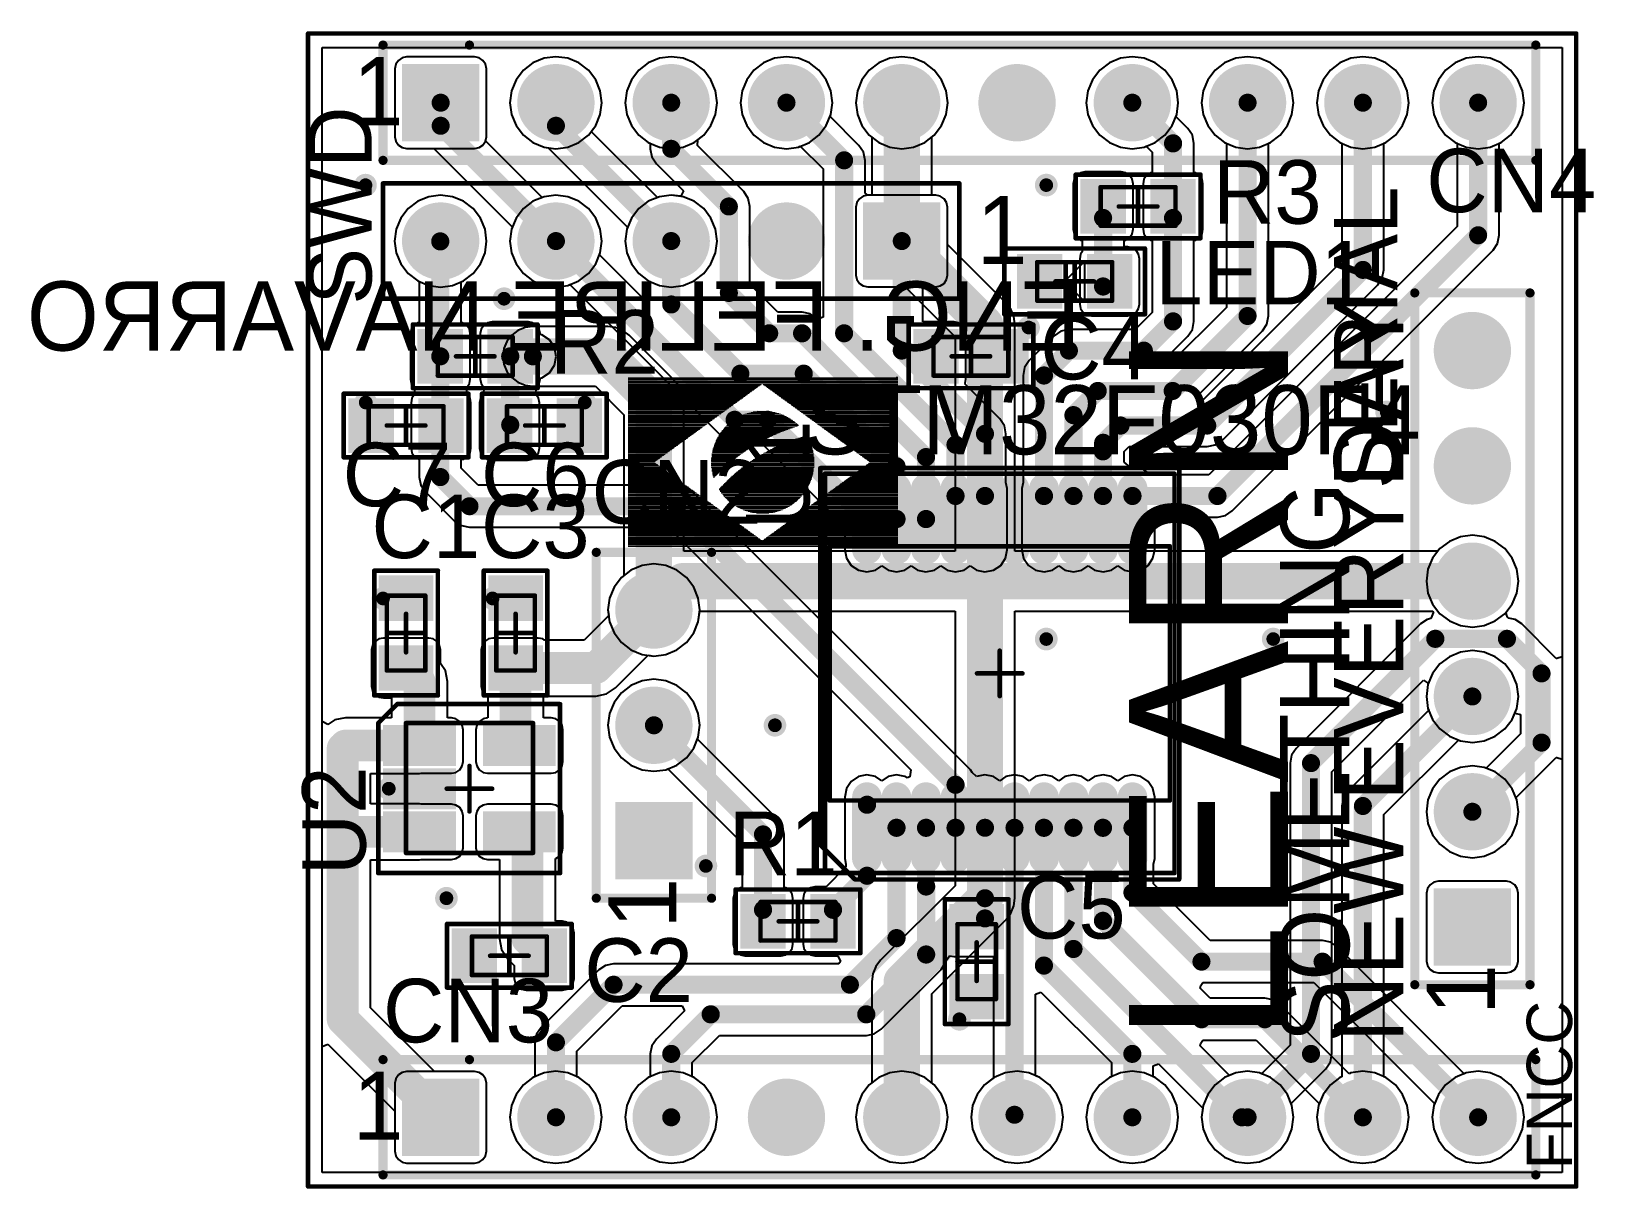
# Model space of a CAD drawing. Header units: millimetres. Extents: x 1.28 to 2.64, y 1.1 to 2.1.
import ezdxf

# ---------------------------------------------------------------- set-up
doc = ezdxf.new("R2010")
doc.units = ezdxf.units.MM
doc.header["$MEASUREMENT"] = 0
for name, color, linetype in [('BottomLayer', 5, 'Continuous'), ('BottomOverlay', 54, 'Continuous'), ('BottomSolder', 6, 'Continuous'), ('KeepOutLayer', 6, 'Continuous'), ('Mechanical13', 56, 'Continuous'), ('Mechanical15', 56, 'Continuous'), ('Mechanical29', 56, 'Continuous'), ('MultiLayer', 9, 'Continuous'), ('PadHoleLayer', 156, 'Continuous'), ('TopLayer', 1, 'Continuous'), ('TopOverlay', 2, 'Continuous'), ('TopPaste', 8, 'Continuous'), ('TopSolder', 216, 'Continuous'), ('ViaHoleLayer', 16, 'Continuous')]:
    doc.layers.add(name, color=color, linetype=linetype)

msp = doc.modelspace()

# ---------------------------------------------------------------- texts
at = {"layer": 'BottomOverlay', "text_generation_flag": 2}
msp.add_text('ENG. FELIPE NAVARRO', height=0.06, rotation=360, dxfattribs=at).set_placement((2.195, 1.825))
at = {"layer": 'TopOverlay'}
for s, height, rotation, p in [('SWD', 0.05512, 90, (1.5801, 1.8648)), ('SERIAL', 0.05512, 90, (2.47, 1.705)), ('NEW EVERYDAY', 0.06, 90, (2.475, 1.225)), ('LEARN', 0.1378, 90, (2.375, 1.225)), ('STM32F030F4', 0.06, 360, (1.955, 1.735)), ('U1', 0.05512, 90, (1.96, 1.67)), ('SOMETHING', 0.06, 90, (2.4282, 1.225)), ('U2', 0.05512, 90, (1.575, 1.37)), ('FNCC', 0.03937, 90, (2.6215, 1.1148))]:
    msp.add_text(s, height=height, rotation=rotation, dxfattribs=at).set_placement(p)
for s, p in [('CN4', (2.495, 1.945)), ('R3', (2.31, 1.935)), ('LED1', (2.26, 1.865)), ('R2', (1.735, 1.805)), ('C4', (2.16, 1.8)), ('C7', (1.555, 1.69)), ('C6', (1.675, 1.69)), ('CN2', (1.771, 1.675)), ('C1', (1.58, 1.645)), ('C3', (1.675, 1.645)), ('R1', (1.89, 1.37)), ('C5', (2.14, 1.315)), ('C2', (1.7646, 1.2601)), ('CN3', (1.59, 1.225))]:
    msp.add_text(s, height=0.05512, dxfattribs=at).set_placement(p)

# ---------------------------------------------------------------- blocks, each defined once
blk = doc.blocks.new('SOT_23_5N_1')
at = {"layer": 'Mechanical13', "const_width": 0.00394}
for points in [[(-0.0551, -0.0557), (-0.0551, 0.0569)], [(-0.0551, 0.0569), (0.0551, 0.0569)], [(0.0551, -0.0557), (0.0551, 0.0569)], [(-0.0551, -0.0557), (0.0551, -0.0557)]]:
    blk.add_lwpolyline(points, dxfattribs=at)
at = {"layer": 'Mechanical13', "const_width": 0.00197}
for points in [[(-0.0561, 0.0569, 1), (-0.0541, 0.0569, 1)], [(-0.0561, 0.0569, 1), (-0.0541, 0.0569, 1)], [(0.0541, 0.0569, 1), (0.0561, 0.0569, 1)], [(0.0541, 0.0569, 1), (0.0561, 0.0569, 1)], [(-0.0561, -0.0557, 1), (-0.0541, -0.0557, 1)], [(-0.0561, -0.0557, 1), (-0.0541, -0.0557, 1)], [(0.0541, -0.0557, 1), (0.0561, -0.0557, 1)], [(0.0541, -0.0557, 1), (0.0561, -0.0557, 1)]]:
    blk.add_lwpolyline(points, format="xyb", close=True, dxfattribs=at)
at = {"layer": 'Mechanical15', "const_width": 0.00394}
for points in [[(0, -0.0197), (0, 0.0197)], [(-0.0197, 0), (0.0197, 0)]]:
    blk.add_lwpolyline(points, dxfattribs=at)
at = {"layer": 'Mechanical15', "const_width": 0.00197}
for points in [[(-0.001, 0.0197, 1), (0.001, 0.0197, 1)], [(-0.0207, 0, 1), (-0.0187, 0, 1)], [(0.0187, 0, 1), (0.0207, 0, 1)], [(-0.001, -0.0197, 1), (0.001, -0.0197, 1)]]:
    blk.add_lwpolyline(points, format="xyb", close=True, dxfattribs=at)
at = {"layer": 'TopLayer'}
for points in [[(-0.0709, 0.0236), (-0.0157, 0.0236), (-0.0709, 0.0512), (-0.0157, 0.0512)], [(0.0157, 0.0236), (0.0709, 0.0236), (0.0157, 0.0512), (0.0709, 0.0512)], [(-0.0709, -0.0138), (-0.0157, -0.0138), (-0.0709, 0.0138), (-0.0157, 0.0138)], [(-0.0709, -0.0512), (-0.0157, -0.0512), (-0.0709, -0.0236), (-0.0157, -0.0236)], [(0.0157, -0.0512), (0.0709, -0.0512), (0.0157, -0.0236), (0.0709, -0.0236)]]:
    blk.add_solid(points, dxfattribs=at)
at = {"layer": 'TopOverlay', "const_width": 0.00394}
for points in [[(-0.0791, 0.0569), (-0.0627, 0.0734)], [(-0.0627, 0.0734), (0.0786, 0.0734)], [(0.0786, -0.0732), (0.0786, 0.0734)], [(-0.0791, -0.0732), (-0.0791, 0.0569)], [(-0.0791, -0.0732), (0.0786, -0.0732)]]:
    blk.add_lwpolyline(points, dxfattribs=at)
at = {"layer": 'TopOverlay', "const_width": 0.00197}
for points in [[(-0.0637, 0.0734, 1), (-0.0617, 0.0734, 1)], [(-0.0637, 0.0734, 1), (-0.0617, 0.0734, 1)], [(0.0777, 0.0734, 1), (0.0796, 0.0734, 1)], [(0.0777, 0.0734, 1), (0.0796, 0.0734, 1)], [(-0.0801, 0.0569, 1), (-0.0781, 0.0569, 1)], [(-0.0801, 0.0569, 1), (-0.0781, 0.0569, 1)], [(-0.0801, -0.0732, 1), (-0.0781, -0.0732, 1)], [(-0.0801, -0.0732, 1), (-0.0781, -0.0732, 1)], [(0.0777, -0.0732, 1), (0.0796, -0.0732, 1)], [(0.0777, -0.0732, 1), (0.0796, -0.0732, 1)]]:
    blk.add_lwpolyline(points, format="xyb", close=True, dxfattribs=at)
at = {"layer": 'TopPaste'}
for points in [[(-0.0709, 0.0236), (-0.0157, 0.0236), (-0.0709, 0.0512), (-0.0157, 0.0512)], [(0.0157, 0.0236), (0.0709, 0.0236), (0.0157, 0.0512), (0.0709, 0.0512)], [(-0.0709, -0.0138), (-0.0157, -0.0138), (-0.0709, 0.0138), (-0.0157, 0.0138)], [(-0.0709, -0.0512), (-0.0157, -0.0512), (-0.0709, -0.0236), (-0.0157, -0.0236)], [(0.0157, -0.0512), (0.0709, -0.0512), (0.0157, -0.0236), (0.0709, -0.0236)]]:
    blk.add_solid(points, dxfattribs=at)
at = {"layer": 'TopSolder'}
for points in [[(-0.0749, 0.0196), (-0.0117, 0.0196), (-0.0749, 0.0552), (-0.0117, 0.0552)], [(0.0117, 0.0196), (0.0749, 0.0196), (0.0117, 0.0552), (0.0749, 0.0552)], [(-0.0749, -0.0178), (-0.0117, -0.0178), (-0.0749, 0.0178), (-0.0117, 0.0178)], [(-0.0749, -0.0552), (-0.0117, -0.0552), (-0.0749, -0.0196), (-0.0117, -0.0196)], [(0.0117, -0.0552), (0.0749, -0.0552), (0.0117, -0.0196), (0.0749, -0.0196)]]:
    blk.add_solid(points, dxfattribs=at)
blk = doc.blocks.new('TSSOP_20N_2')
at = {"layer": 'Mechanical13', "const_width": 0.00394}
for points in [[(-0.1102, 0.1476), (-0.1102, -0.1476)], [(-0.1102, 0.1476), (0.1102, 0.1476)], [(0.1102, 0.1476), (0.1102, -0.1476)], [(-0.1102, -0.1476), (0.1102, -0.1476)]]:
    blk.add_lwpolyline(points, dxfattribs=at)
at = {"layer": 'Mechanical13', "const_width": 0.00197}
for points in [[(-0.1112, 0.1476, 1), (-0.1093, 0.1476, 1)], [(-0.1112, 0.1476, 1), (-0.1093, 0.1476, 1)], [(0.1093, 0.1476, 1), (0.1112, 0.1476, 1)], [(0.1093, 0.1476, 1), (0.1112, 0.1476, 1)], [(-0.1112, -0.1476, 1), (-0.1093, -0.1476, 1)], [(-0.1112, -0.1476, 1), (-0.1093, -0.1476, 1)], [(0.1093, -0.1476, 1), (0.1112, -0.1476, 1)], [(0.1093, -0.1476, 1), (0.1112, -0.1476, 1)]]:
    blk.add_lwpolyline(points, format="xyb", close=True, dxfattribs=at)
at = {"layer": 'Mechanical15', "const_width": 0.00394}
for points in [[(-0.1732, 0.1516), (-0.1732, -0.1516)], [(-0.1732, 0.1516), (0.1732, 0.1516)], [(0.1732, 0.1516), (0.1732, -0.1516)], [(0, 0.0197), (0, -0.0197)], [(-0.0197, 0), (0.0197, 0)], [(-0.1732, -0.1516), (0.1732, -0.1516)]]:
    blk.add_lwpolyline(points, dxfattribs=at)
at = {"layer": 'Mechanical15', "const_width": 0.00197}
for points in [[(-0.1742, 0.1516, 1), (-0.1722, 0.1516, 1)], [(-0.1742, 0.1516, 1), (-0.1722, 0.1516, 1)], [(0.1722, 0.1516, 1), (0.1742, 0.1516, 1)], [(0.1722, 0.1516, 1), (0.1742, 0.1516, 1)], [(-0.001, 0.0197, 1), (0.001, 0.0197, 1)], [(-0.0207, 0, 1), (-0.0187, 0, 1)], [(0.0187, 0, 1), (0.0207, 0, 1)], [(-0.001, -0.0197, 1), (0.001, -0.0197, 1)], [(-0.1742, -0.1516, 1), (-0.1722, -0.1516, 1)], [(-0.1742, -0.1516, 1), (-0.1722, -0.1516, 1)], [(0.1722, -0.1516, 1), (0.1742, -0.1516, 1)], [(0.1722, -0.1516, 1), (0.1742, -0.1516, 1)]]:
    blk.add_lwpolyline(points, format="xyb", close=True, dxfattribs=at)
at = {"layer": 'TopLayer', "const_width": 0.0177}
for points in [[(-0.1604, 0.1152), (-0.1073, 0.1152)], [(0.1073, 0.1152), (0.1604, 0.1152)], [(-0.1604, 0.0896), (-0.1073, 0.0896)], [(0.1073, 0.0896), (0.1604, 0.0896)], [(-0.1604, 0.064), (-0.1073, 0.064)], [(0.1073, 0.064), (0.1604, 0.064)], [(-0.1604, 0.0384), (-0.1073, 0.0384)], [(0.1073, 0.0384), (0.1604, 0.0384)], [(-0.1604, 0.0128), (-0.1073, 0.0128)], [(0.1073, 0.0128), (0.1604, 0.0128)], [(-0.1604, -0.0128), (-0.1073, -0.0128)], [(0.1073, -0.0128), (0.1604, -0.0128)], [(-0.1604, -0.0384), (-0.1073, -0.0384)], [(0.1073, -0.0384), (0.1604, -0.0384)], [(-0.1604, -0.064), (-0.1073, -0.064)], [(0.1073, -0.064), (0.1604, -0.064)], [(-0.1604, -0.0896), (-0.1073, -0.0896)], [(0.1073, -0.0896), (0.1604, -0.0896)], [(-0.1604, -0.1152), (-0.1073, -0.1152)], [(0.1073, -0.1152), (0.1604, -0.1152)]]:
    blk.add_lwpolyline(points, dxfattribs=at)
at = {"layer": 'TopLayer', "const_width": 0.00886}
for points in [[(-0.1649, 0.1152, 1), (-0.156, 0.1152, 1)], [(-0.1117, 0.1152, 1), (-0.1029, 0.1152, 1)], [(0.1029, 0.1152, 1), (0.1117, 0.1152, 1)], [(0.156, 0.1152, 1), (0.1649, 0.1152, 1)], [(-0.1649, 0.0896, 1), (-0.156, 0.0896, 1)], [(-0.1117, 0.0896, 1), (-0.1029, 0.0896, 1)], [(0.1029, 0.0896, 1), (0.1117, 0.0896, 1)], [(0.156, 0.0896, 1), (0.1649, 0.0896, 1)], [(-0.1649, 0.064, 1), (-0.156, 0.064, 1)], [(-0.1117, 0.064, 1), (-0.1029, 0.064, 1)], [(0.1029, 0.064, 1), (0.1117, 0.064, 1)], [(0.156, 0.064, 1), (0.1649, 0.064, 1)], [(-0.1649, 0.0384, 1), (-0.156, 0.0384, 1)], [(-0.1117, 0.0384, 1), (-0.1029, 0.0384, 1)], [(0.1029, 0.0384, 1), (0.1117, 0.0384, 1)], [(0.156, 0.0384, 1), (0.1649, 0.0384, 1)], [(-0.1649, 0.0128, 1), (-0.156, 0.0128, 1)], [(-0.1117, 0.0128, 1), (-0.1029, 0.0128, 1)], [(0.1029, 0.0128, 1), (0.1117, 0.0128, 1)], [(0.156, 0.0128, 1), (0.1649, 0.0128, 1)], [(-0.1649, -0.0128, 1), (-0.156, -0.0128, 1)], [(-0.1117, -0.0128, 1), (-0.1029, -0.0128, 1)], [(0.1029, -0.0128, 1), (0.1117, -0.0128, 1)], [(0.156, -0.0128, 1), (0.1649, -0.0128, 1)], [(-0.1649, -0.0384, 1), (-0.156, -0.0384, 1)], [(-0.1117, -0.0384, 1), (-0.1029, -0.0384, 1)], [(0.1029, -0.0384, 1), (0.1117, -0.0384, 1)], [(0.156, -0.0384, 1), (0.1649, -0.0384, 1)], [(-0.1649, -0.064, 1), (-0.156, -0.064, 1)], [(-0.1117, -0.064, 1), (-0.1029, -0.064, 1)], [(0.1029, -0.064, 1), (0.1117, -0.064, 1)], [(0.156, -0.064, 1), (0.1649, -0.064, 1)], [(-0.1649, -0.0896, 1), (-0.156, -0.0896, 1)], [(-0.1117, -0.0896, 1), (-0.1029, -0.0896, 1)], [(0.1029, -0.0896, 1), (0.1117, -0.0896, 1)], [(0.156, -0.0896, 1), (0.1649, -0.0896, 1)], [(-0.1649, -0.1152, 1), (-0.156, -0.1152, 1)], [(-0.1117, -0.1152, 1), (-0.1029, -0.1152, 1)], [(0.1029, -0.1152, 1), (0.1117, -0.1152, 1)], [(0.156, -0.1152, 1), (0.1649, -0.1152, 1)]]:
    blk.add_lwpolyline(points, format="xyb", close=True, dxfattribs=at)
at = {"layer": 'TopOverlay', "const_width": 0.00394}
for points in [[(-0.1486, 0.1557), (-0.1787, 0.1256)], [(-0.1486, 0.1557), (0.1781, 0.1557)], [(0.1781, 0.1557), (0.1781, -0.1557)], [(-0.1787, 0.1256), (-0.1787, -0.1557)], [(-0.1787, -0.1557), (0.1781, -0.1557)]]:
    blk.add_lwpolyline(points, dxfattribs=at)
at = {"layer": 'TopOverlay', "const_width": 0.00197}
for points in [[(-0.1496, 0.1557, 1), (-0.1476, 0.1557, 1)], [(-0.1496, 0.1557, 1), (-0.1476, 0.1557, 1)], [(0.1771, 0.1557, 1), (0.179, 0.1557, 1)], [(0.1771, 0.1557, 1), (0.179, 0.1557, 1)], [(-0.1796, 0.1256, 1), (-0.1777, 0.1256, 1)], [(-0.1796, 0.1256, 1), (-0.1777, 0.1256, 1)], [(-0.1796, -0.1557, 1), (-0.1777, -0.1557, 1)], [(-0.1796, -0.1557, 1), (-0.1777, -0.1557, 1)], [(0.1771, -0.1557, 1), (0.179, -0.1557, 1)], [(0.1771, -0.1557, 1), (0.179, -0.1557, 1)]]:
    blk.add_lwpolyline(points, format="xyb", close=True, dxfattribs=at)
at = {"layer": 'TopPaste', "const_width": 0.0177}
for points in [[(-0.1604, 0.1152), (-0.1073, 0.1152)], [(0.1073, 0.1152), (0.1604, 0.1152)], [(-0.1604, 0.0896), (-0.1073, 0.0896)], [(0.1073, 0.0896), (0.1604, 0.0896)], [(-0.1604, 0.064), (-0.1073, 0.064)], [(0.1073, 0.064), (0.1604, 0.064)], [(-0.1604, 0.0384), (-0.1073, 0.0384)], [(0.1073, 0.0384), (0.1604, 0.0384)], [(-0.1604, 0.0128), (-0.1073, 0.0128)], [(0.1073, 0.0128), (0.1604, 0.0128)], [(-0.1604, -0.0128), (-0.1073, -0.0128)], [(0.1073, -0.0128), (0.1604, -0.0128)], [(-0.1604, -0.0384), (-0.1073, -0.0384)], [(0.1073, -0.0384), (0.1604, -0.0384)], [(-0.1604, -0.064), (-0.1073, -0.064)], [(0.1073, -0.064), (0.1604, -0.064)], [(-0.1604, -0.0896), (-0.1073, -0.0896)], [(0.1073, -0.0896), (0.1604, -0.0896)], [(-0.1604, -0.1152), (-0.1073, -0.1152)], [(0.1073, -0.1152), (0.1604, -0.1152)]]:
    blk.add_lwpolyline(points, dxfattribs=at)
at = {"layer": 'TopPaste', "const_width": 0.00886}
for points in [[(-0.1649, 0.1152, 1), (-0.156, 0.1152, 1)], [(-0.1117, 0.1152, 1), (-0.1029, 0.1152, 1)], [(0.1029, 0.1152, 1), (0.1117, 0.1152, 1)], [(0.156, 0.1152, 1), (0.1649, 0.1152, 1)], [(-0.1649, 0.0896, 1), (-0.156, 0.0896, 1)], [(-0.1117, 0.0896, 1), (-0.1029, 0.0896, 1)], [(0.1029, 0.0896, 1), (0.1117, 0.0896, 1)], [(0.156, 0.0896, 1), (0.1649, 0.0896, 1)], [(-0.1649, 0.064, 1), (-0.156, 0.064, 1)], [(-0.1117, 0.064, 1), (-0.1029, 0.064, 1)], [(0.1029, 0.064, 1), (0.1117, 0.064, 1)], [(0.156, 0.064, 1), (0.1649, 0.064, 1)], [(-0.1649, 0.0384, 1), (-0.156, 0.0384, 1)], [(-0.1117, 0.0384, 1), (-0.1029, 0.0384, 1)], [(0.1029, 0.0384, 1), (0.1117, 0.0384, 1)], [(0.156, 0.0384, 1), (0.1649, 0.0384, 1)], [(-0.1649, 0.0128, 1), (-0.156, 0.0128, 1)], [(-0.1117, 0.0128, 1), (-0.1029, 0.0128, 1)], [(0.1029, 0.0128, 1), (0.1117, 0.0128, 1)], [(0.156, 0.0128, 1), (0.1649, 0.0128, 1)], [(-0.1649, -0.0128, 1), (-0.156, -0.0128, 1)], [(-0.1117, -0.0128, 1), (-0.1029, -0.0128, 1)], [(0.1029, -0.0128, 1), (0.1117, -0.0128, 1)], [(0.156, -0.0128, 1), (0.1649, -0.0128, 1)], [(-0.1649, -0.0384, 1), (-0.156, -0.0384, 1)], [(-0.1117, -0.0384, 1), (-0.1029, -0.0384, 1)], [(0.1029, -0.0384, 1), (0.1117, -0.0384, 1)], [(0.156, -0.0384, 1), (0.1649, -0.0384, 1)], [(-0.1649, -0.064, 1), (-0.156, -0.064, 1)], [(-0.1117, -0.064, 1), (-0.1029, -0.064, 1)], [(0.1029, -0.064, 1), (0.1117, -0.064, 1)], [(0.156, -0.064, 1), (0.1649, -0.064, 1)], [(-0.1649, -0.0896, 1), (-0.156, -0.0896, 1)], [(-0.1117, -0.0896, 1), (-0.1029, -0.0896, 1)], [(0.1029, -0.0896, 1), (0.1117, -0.0896, 1)], [(0.156, -0.0896, 1), (0.1649, -0.0896, 1)], [(-0.1649, -0.1152, 1), (-0.156, -0.1152, 1)], [(-0.1117, -0.1152, 1), (-0.1029, -0.1152, 1)], [(0.1029, -0.1152, 1), (0.1117, -0.1152, 1)], [(0.156, -0.1152, 1), (0.1649, -0.1152, 1)]]:
    blk.add_lwpolyline(points, format="xyb", close=True, dxfattribs=at)
at = {"layer": 'TopSolder', "const_width": 0.0257}
for points in [[(-0.1604, 0.1152), (-0.1073, 0.1152)], [(0.1073, 0.1152), (0.1604, 0.1152)], [(-0.1604, 0.0896), (-0.1073, 0.0896)], [(0.1073, 0.0896), (0.1604, 0.0896)], [(-0.1604, 0.064), (-0.1073, 0.064)], [(0.1073, 0.064), (0.1604, 0.064)], [(-0.1604, 0.0384), (-0.1073, 0.0384)], [(0.1073, 0.0384), (0.1604, 0.0384)], [(-0.1604, 0.0128), (-0.1073, 0.0128)], [(0.1073, 0.0128), (0.1604, 0.0128)], [(-0.1604, -0.0128), (-0.1073, -0.0128)], [(0.1073, -0.0128), (0.1604, -0.0128)], [(-0.1604, -0.0384), (-0.1073, -0.0384)], [(0.1073, -0.0384), (0.1604, -0.0384)], [(-0.1604, -0.064), (-0.1073, -0.064)], [(0.1073, -0.064), (0.1604, -0.064)], [(-0.1604, -0.0896), (-0.1073, -0.0896)], [(0.1073, -0.0896), (0.1604, -0.0896)], [(-0.1604, -0.1152), (-0.1073, -0.1152)], [(0.1073, -0.1152), (0.1604, -0.1152)]]:
    blk.add_lwpolyline(points, dxfattribs=at)
at = {"layer": 'TopSolder', "const_width": 0.0129}
for points in [[(-0.1669, 0.1152, 1), (-0.154, 0.1152, 1)], [(-0.1137, 0.1152, 1), (-0.1009, 0.1152, 1)], [(0.1009, 0.1152, 1), (0.1137, 0.1152, 1)], [(0.154, 0.1152, 1), (0.1669, 0.1152, 1)], [(-0.1669, 0.0896, 1), (-0.154, 0.0896, 1)], [(-0.1137, 0.0896, 1), (-0.1009, 0.0896, 1)], [(0.1009, 0.0896, 1), (0.1137, 0.0896, 1)], [(0.154, 0.0896, 1), (0.1669, 0.0896, 1)], [(-0.1669, 0.064, 1), (-0.154, 0.064, 1)], [(-0.1137, 0.064, 1), (-0.1009, 0.064, 1)], [(0.1009, 0.064, 1), (0.1137, 0.064, 1)], [(0.154, 0.064, 1), (0.1669, 0.064, 1)], [(-0.1669, 0.0384, 1), (-0.154, 0.0384, 1)], [(-0.1137, 0.0384, 1), (-0.1009, 0.0384, 1)], [(0.1009, 0.0384, 1), (0.1137, 0.0384, 1)], [(0.154, 0.0384, 1), (0.1669, 0.0384, 1)], [(-0.1669, 0.0128, 1), (-0.154, 0.0128, 1)], [(-0.1137, 0.0128, 1), (-0.1009, 0.0128, 1)], [(0.1009, 0.0128, 1), (0.1137, 0.0128, 1)], [(0.154, 0.0128, 1), (0.1669, 0.0128, 1)], [(-0.1669, -0.0128, 1), (-0.154, -0.0128, 1)], [(-0.1137, -0.0128, 1), (-0.1009, -0.0128, 1)], [(0.1009, -0.0128, 1), (0.1137, -0.0128, 1)], [(0.154, -0.0128, 1), (0.1669, -0.0128, 1)], [(-0.1669, -0.0384, 1), (-0.154, -0.0384, 1)], [(-0.1137, -0.0384, 1), (-0.1009, -0.0384, 1)], [(0.1009, -0.0384, 1), (0.1137, -0.0384, 1)], [(0.154, -0.0384, 1), (0.1669, -0.0384, 1)], [(-0.1669, -0.064, 1), (-0.154, -0.064, 1)], [(-0.1137, -0.064, 1), (-0.1009, -0.064, 1)], [(0.1009, -0.064, 1), (0.1137, -0.064, 1)], [(0.154, -0.064, 1), (0.1669, -0.064, 1)], [(-0.1669, -0.0896, 1), (-0.154, -0.0896, 1)], [(-0.1137, -0.0896, 1), (-0.1009, -0.0896, 1)], [(0.1009, -0.0896, 1), (0.1137, -0.0896, 1)], [(0.154, -0.0896, 1), (0.1669, -0.0896, 1)], [(-0.1669, -0.1152, 1), (-0.154, -0.1152, 1)], [(-0.1137, -0.1152, 1), (-0.1009, -0.1152, 1)], [(0.1009, -0.1152, 1), (0.1137, -0.1152, 1)], [(0.154, -0.1152, 1), (0.1669, -0.1152, 1)]]:
    blk.add_lwpolyline(points, format="xyb", close=True, dxfattribs=at)
blk = doc.blocks.new('CONN_HDR1X5_3')
at = {"layer": 'BottomLayer', "const_width": 0.0295}
for points in [[(0.0852, 0, 1), (0.1148, 0, 1)], [(0.1852, 0, 1), (0.2148, 0, 1)], [(0.2852, 0, 1), (0.3148, 0, 1)], [(0.3852, 0, 1), (0.4148, 0, 1)]]:
    blk.add_lwpolyline(points, format="xyb", close=True, dxfattribs=at)
at = {"layer": 'BottomLayer'}
blk.add_solid([(-0.0295, -0.0295), (0.0295, -0.0295), (-0.0295, 0.0295), (0.0295, 0.0295)], dxfattribs=at)
at = {"layer": 'BottomSolder', "const_width": 0.0335}
for points in [[(0.0832, 0, 1), (0.1168, 0, 1)], [(0.1832, 0, 1), (0.2168, 0, 1)], [(0.2832, 0, 1), (0.3168, 0, 1)], [(0.3832, 0, 1), (0.4168, 0, 1)]]:
    blk.add_lwpolyline(points, format="xyb", close=True, dxfattribs=at)
at = {"layer": 'BottomSolder'}
blk.add_solid([(-0.0335, -0.0335), (0.0335, -0.0335), (-0.0335, 0.0335), (0.0335, 0.0335)], dxfattribs=at)
at = {"layer": 'MultiLayer', "const_width": 0.0295}
for points in [[(0.0852, 0, 1), (0.1148, 0, 1)], [(0.1852, 0, 1), (0.2148, 0, 1)], [(0.2852, 0, 1), (0.3148, 0, 1)], [(0.3852, 0, 1), (0.4148, 0, 1)]]:
    blk.add_lwpolyline(points, format="xyb", close=True, dxfattribs=at)
at = {"layer": 'MultiLayer'}
blk.add_solid([(-0.0295, -0.0295), (0.0295, -0.0295), (-0.0295, 0.0295), (0.0295, 0.0295)], dxfattribs=at)
at = {"layer": 'PadHoleLayer', "const_width": 0.0177}
for points in [[(-0.0089, 0, 1), (0.0089, 0, 1)], [(0.0911, 0, 1), (0.1089, 0, 1)], [(0.1911, 0, 1), (0.2089, 0, 1)], [(0.2911, 0, 1), (0.3089, 0, 1)], [(0.3911, 0, 1), (0.4089, 0, 1)]]:
    blk.add_lwpolyline(points, format="xyb", close=True, dxfattribs=at)
at = {"layer": 'TopLayer', "const_width": 0.0295}
for points in [[(0.0852, 0, 1), (0.1148, 0, 1)], [(0.1852, 0, 1), (0.2148, 0, 1)], [(0.2852, 0, 1), (0.3148, 0, 1)], [(0.3852, 0, 1), (0.4148, 0, 1)]]:
    blk.add_lwpolyline(points, format="xyb", close=True, dxfattribs=at)
at = {"layer": 'TopLayer'}
blk.add_solid([(-0.0295, -0.0295), (0.0295, -0.0295), (-0.0295, 0.0295), (0.0295, 0.0295)], dxfattribs=at)
at = {"layer": 'TopOverlay', "const_width": 0.00394}
for points in [[(0.45, 0.05), (-0.05, 0.05)], [(-0.05, 0.05), (-0.05, -0.05)], [(0.45, 0.05), (0.45, -0.05)], [(0.45, -0.05), (-0.05, -0.05)]]:
    blk.add_lwpolyline(points, dxfattribs=at)
at = {"layer": 'TopOverlay', "const_width": 0.00197}
for points in [[(-0.051, 0.05, 1), (-0.049, 0.05, 1)], [(-0.051, 0.05, 1), (-0.049, 0.05, 1)], [(0.449, 0.05, 1), (0.451, 0.05, 1)], [(0.449, 0.05, 1), (0.451, 0.05, 1)], [(-0.051, -0.05, 1), (-0.049, -0.05, 1)], [(-0.051, -0.05, 1), (-0.049, -0.05, 1)], [(0.449, -0.05, 1), (0.451, -0.05, 1)], [(0.449, -0.05, 1), (0.451, -0.05, 1)]]:
    blk.add_lwpolyline(points, format="xyb", close=True, dxfattribs=at)
at = {"layer": 'TopSolder', "const_width": 0.0335}
for points in [[(0.0832, 0, 1), (0.1168, 0, 1)], [(0.1832, 0, 1), (0.2168, 0, 1)], [(0.2832, 0, 1), (0.3168, 0, 1)], [(0.3832, 0, 1), (0.4168, 0, 1)]]:
    blk.add_lwpolyline(points, format="xyb", close=True, dxfattribs=at)
at = {"layer": 'TopSolder'}
blk.add_solid([(-0.0335, -0.0335), (0.0335, -0.0335), (-0.0335, 0.0335), (0.0335, 0.0335)], dxfattribs=at)
at = {"layer": 'TopOverlay'}
blk.add_text('1', height=0.0591, rotation=180, dxfattribs=at).set_placement((-0.065, 0.02))
blk = doc.blocks.new('CONN_HDR1X6_4')
at = {"layer": 'BottomLayer', "const_width": 0.0295}
for points in [[(0.0852, 0, 1), (0.1148, 0, 1)], [(0.1852, 0, 1), (0.2148, 0, 1)], [(0.2852, 0, 1), (0.3148, 0, 1)], [(0.3852, 0, 1), (0.4148, 0, 1)], [(0.4852, 0, 1), (0.5148, 0, 1)]]:
    blk.add_lwpolyline(points, format="xyb", close=True, dxfattribs=at)
at = {"layer": 'BottomLayer'}
blk.add_solid([(-0.0295, -0.0295), (0.0295, -0.0295), (-0.0295, 0.0295), (0.0295, 0.0295)], dxfattribs=at)
at = {"layer": 'BottomSolder', "const_width": 0.0335}
for points in [[(0.0832, 0, 1), (0.1168, 0, 1)], [(0.1832, 0, 1), (0.2168, 0, 1)], [(0.2832, 0, 1), (0.3168, 0, 1)], [(0.3832, 0, 1), (0.4168, 0, 1)], [(0.4832, 0, 1), (0.5168, 0, 1)]]:
    blk.add_lwpolyline(points, format="xyb", close=True, dxfattribs=at)
at = {"layer": 'BottomSolder'}
blk.add_solid([(-0.0335, -0.0335), (0.0335, -0.0335), (-0.0335, 0.0335), (0.0335, 0.0335)], dxfattribs=at)
at = {"layer": 'MultiLayer', "const_width": 0.0295}
for points in [[(0.0852, 0, 1), (0.1148, 0, 1)], [(0.1852, 0, 1), (0.2148, 0, 1)], [(0.2852, 0, 1), (0.3148, 0, 1)], [(0.3852, 0, 1), (0.4148, 0, 1)], [(0.4852, 0, 1), (0.5148, 0, 1)]]:
    blk.add_lwpolyline(points, format="xyb", close=True, dxfattribs=at)
at = {"layer": 'MultiLayer'}
blk.add_solid([(-0.0295, -0.0295), (0.0295, -0.0295), (-0.0295, 0.0295), (0.0295, 0.0295)], dxfattribs=at)
at = {"layer": 'PadHoleLayer', "const_width": 0.0177}
for points in [[(-0.0089, 0, 1), (0.0089, 0, 1)], [(0.0911, 0, 1), (0.1089, 0, 1)], [(0.1911, 0, 1), (0.2089, 0, 1)], [(0.2911, 0, 1), (0.3089, 0, 1)], [(0.3911, 0, 1), (0.4089, 0, 1)], [(0.4911, 0, 1), (0.5089, 0, 1)]]:
    blk.add_lwpolyline(points, format="xyb", close=True, dxfattribs=at)
at = {"layer": 'TopLayer', "const_width": 0.0295}
for points in [[(0.0852, 0, 1), (0.1148, 0, 1)], [(0.1852, 0, 1), (0.2148, 0, 1)], [(0.2852, 0, 1), (0.3148, 0, 1)], [(0.3852, 0, 1), (0.4148, 0, 1)], [(0.4852, 0, 1), (0.5148, 0, 1)]]:
    blk.add_lwpolyline(points, format="xyb", close=True, dxfattribs=at)
at = {"layer": 'TopLayer'}
blk.add_solid([(-0.0295, -0.0295), (0.0295, -0.0295), (-0.0295, 0.0295), (0.0295, 0.0295)], dxfattribs=at)
at = {"layer": 'TopOverlay', "const_width": 0.00787}
for points in [[(-0.05, 0.05), (0.55, 0.05)], [(-0.05, 0.05), (-0.05, -0.05)], [(0.55, 0.05), (0.55, -0.05)], [(-0.05, -0.05), (0.55, -0.05)]]:
    blk.add_lwpolyline(points, dxfattribs=at)
at = {"layer": 'TopOverlay', "const_width": 0.00394}
for points in [[(-0.052, 0.05, 1), (-0.048, 0.05, 1)], [(-0.052, 0.05, 1), (-0.048, 0.05, 1)], [(0.548, 0.05, 1), (0.552, 0.05, 1)], [(0.548, 0.05, 1), (0.552, 0.05, 1)], [(-0.052, -0.05, 1), (-0.048, -0.05, 1)], [(-0.052, -0.05, 1), (-0.048, -0.05, 1)], [(0.548, -0.05, 1), (0.552, -0.05, 1)], [(0.548, -0.05, 1), (0.552, -0.05, 1)]]:
    blk.add_lwpolyline(points, format="xyb", close=True, dxfattribs=at)
at = {"layer": 'TopSolder', "const_width": 0.0335}
for points in [[(0.0832, 0, 1), (0.1168, 0, 1)], [(0.1832, 0, 1), (0.2168, 0, 1)], [(0.2832, 0, 1), (0.3168, 0, 1)], [(0.3832, 0, 1), (0.4168, 0, 1)], [(0.4832, 0, 1), (0.5168, 0, 1)]]:
    blk.add_lwpolyline(points, format="xyb", close=True, dxfattribs=at)
at = {"layer": 'TopSolder'}
blk.add_solid([(-0.0335, -0.0335), (0.0335, -0.0335), (-0.0335, 0.0335), (0.0335, 0.0335)], dxfattribs=at)
at = {"layer": 'TopOverlay'}
blk.add_text('1', height=0.0591, dxfattribs=at).set_placement((-0.0762, -0.0195))
blk = doc.blocks.new('CC0603_5')
at = {"layer": 'Mechanical13', "const_width": 0.00394}
for points in [[(-0.0325, 0.0167), (0.0325, 0.0167)], [(-0.0325, -0.0167), (-0.0325, 0.0167)], [(0.0325, -0.0167), (0.0325, 0.0167)], [(-0.0325, -0.0167), (0.0325, -0.0167)]]:
    blk.add_lwpolyline(points, dxfattribs=at)
at = {"layer": 'Mechanical13', "const_width": 0.00197}
for points in [[(-0.0335, 0.0167, 1), (-0.0315, 0.0167, 1)], [(-0.0335, 0.0167, 1), (-0.0315, 0.0167, 1)], [(0.0315, 0.0167, 1), (0.0335, 0.0167, 1)], [(0.0315, 0.0167, 1), (0.0335, 0.0167, 1)], [(-0.0335, -0.0167, 1), (-0.0315, -0.0167, 1)], [(-0.0335, -0.0167, 1), (-0.0315, -0.0167, 1)], [(0.0315, -0.0167, 1), (0.0335, -0.0167, 1)], [(0.0315, -0.0167, 1), (0.0335, -0.0167, 1)]]:
    blk.add_lwpolyline(points, format="xyb", close=True, dxfattribs=at)
at = {"layer": 'Mechanical15', "const_width": 0.00394}
for points in [[(0, -0.0167), (0, 0.0167)], [(-0.0167, 0), (0.0167, 0)]]:
    blk.add_lwpolyline(points, dxfattribs=at)
at = {"layer": 'Mechanical15', "const_width": 0.00197}
for points in [[(-0.001, 0.0167, 1), (0.001, 0.0167, 1)], [(-0.0177, 0, 1), (-0.0157, 0, 1)], [(0.0157, 0, 1), (0.0177, 0, 1)], [(-0.001, -0.0167, 1), (0.001, -0.0167, 1)]]:
    blk.add_lwpolyline(points, format="xyb", close=True, dxfattribs=at)
at = {"layer": 'TopLayer'}
for points in [[(-0.0461, -0.0197), (-0.0146, -0.0197), (-0.0461, 0.0197), (-0.0146, 0.0197)], [(0.0146, -0.0197), (0.0461, -0.0197), (0.0146, 0.0197), (0.0461, 0.0197)]]:
    blk.add_solid(points, dxfattribs=at)
at = {"layer": 'TopOverlay', "const_width": 0.00394}
for points in [[(-0.0541, 0.0276), (0.0541, 0.0276)], [(-0.0541, -0.0276), (-0.0541, 0.0276)], [(0.0541, -0.0276), (0.0541, 0.0276)], [(-0.0541, -0.0276), (0.0541, -0.0276)]]:
    blk.add_lwpolyline(points, dxfattribs=at)
at = {"layer": 'TopOverlay', "const_width": 0.00197}
for points in [[(-0.0551, 0.0276, 1), (-0.0531, 0.0276, 1)], [(-0.0551, 0.0276, 1), (-0.0531, 0.0276, 1)], [(0.0531, 0.0276, 1), (0.0551, 0.0276, 1)], [(0.0531, 0.0276, 1), (0.0551, 0.0276, 1)], [(-0.0551, -0.0276, 1), (-0.0531, -0.0276, 1)], [(-0.0551, -0.0276, 1), (-0.0531, -0.0276, 1)], [(0.0531, -0.0276, 1), (0.0551, -0.0276, 1)], [(0.0531, -0.0276, 1), (0.0551, -0.0276, 1)]]:
    blk.add_lwpolyline(points, format="xyb", close=True, dxfattribs=at)
at = {"layer": 'TopPaste'}
for points in [[(-0.0461, -0.0197), (-0.0146, -0.0197), (-0.0461, 0.0197), (-0.0146, 0.0197)], [(0.0146, -0.0197), (0.0461, -0.0197), (0.0146, 0.0197), (0.0461, 0.0197)]]:
    blk.add_solid(points, dxfattribs=at)
at = {"layer": 'TopSolder'}
for points in [[(-0.0501, -0.0237), (-0.0106, -0.0237), (-0.0501, 0.0237), (-0.0106, 0.0237)], [(0.0106, -0.0237), (0.0501, -0.0237), (0.0106, 0.0237), (0.0501, 0.0237)]]:
    blk.add_solid(points, dxfattribs=at)
blk = doc.blocks.new('CC0603_6')
at = {"layer": 'Mechanical13', "const_width": 0.00394}
for points in [[(0.0325, 0.0167), (-0.0325, 0.0167)], [(-0.0325, 0.0167), (-0.0325, -0.0167)], [(0.0325, 0.0167), (0.0325, -0.0167)], [(0.0325, -0.0167), (-0.0325, -0.0167)]]:
    blk.add_lwpolyline(points, dxfattribs=at)
at = {"layer": 'Mechanical13', "const_width": 0.00197}
for points in [[(-0.0335, 0.0167, 1), (-0.0315, 0.0167, 1)], [(-0.0335, 0.0167, 1), (-0.0315, 0.0167, 1)], [(0.0315, 0.0167, 1), (0.0335, 0.0167, 1)], [(0.0315, 0.0167, 1), (0.0335, 0.0167, 1)], [(-0.0335, -0.0167, 1), (-0.0315, -0.0167, 1)], [(-0.0335, -0.0167, 1), (-0.0315, -0.0167, 1)], [(0.0315, -0.0167, 1), (0.0335, -0.0167, 1)], [(0.0315, -0.0167, 1), (0.0335, -0.0167, 1)]]:
    blk.add_lwpolyline(points, format="xyb", close=True, dxfattribs=at)
at = {"layer": 'Mechanical15', "const_width": 0.00394}
for points in [[(0, 0.0167), (0, -0.0167)], [(0.0167, 0), (-0.0167, 0)]]:
    blk.add_lwpolyline(points, dxfattribs=at)
at = {"layer": 'Mechanical15', "const_width": 0.00197}
for points in [[(-0.001, 0.0167, 1), (0.001, 0.0167, 1)], [(-0.0177, 0, 1), (-0.0157, 0, 1)], [(0.0157, 0, 1), (0.0177, 0, 1)], [(-0.001, -0.0167, 1), (0.001, -0.0167, 1)]]:
    blk.add_lwpolyline(points, format="xyb", close=True, dxfattribs=at)
at = {"layer": 'TopLayer'}
for points in [[(-0.0461, -0.0197), (-0.0146, -0.0197), (-0.0461, 0.0197), (-0.0146, 0.0197)], [(0.0146, -0.0197), (0.0461, -0.0197), (0.0146, 0.0197), (0.0461, 0.0197)]]:
    blk.add_solid(points, dxfattribs=at)
at = {"layer": 'TopOverlay', "const_width": 0.00394}
for points in [[(0.0541, 0.0276), (-0.0541, 0.0276)], [(-0.0541, 0.0276), (-0.0541, -0.0276)], [(0.0541, 0.0276), (0.0541, -0.0276)], [(0.0541, -0.0276), (-0.0541, -0.0276)]]:
    blk.add_lwpolyline(points, dxfattribs=at)
at = {"layer": 'TopOverlay', "const_width": 0.00197}
for points in [[(-0.0551, 0.0276, 1), (-0.0531, 0.0276, 1)], [(-0.0551, 0.0276, 1), (-0.0531, 0.0276, 1)], [(0.0531, 0.0276, 1), (0.0551, 0.0276, 1)], [(0.0531, 0.0276, 1), (0.0551, 0.0276, 1)], [(-0.0551, -0.0276, 1), (-0.0531, -0.0276, 1)], [(-0.0551, -0.0276, 1), (-0.0531, -0.0276, 1)], [(0.0531, -0.0276, 1), (0.0551, -0.0276, 1)], [(0.0531, -0.0276, 1), (0.0551, -0.0276, 1)]]:
    blk.add_lwpolyline(points, format="xyb", close=True, dxfattribs=at)
at = {"layer": 'TopPaste'}
for points in [[(-0.0461, -0.0197), (-0.0146, -0.0197), (-0.0461, 0.0197), (-0.0146, 0.0197)], [(0.0146, -0.0197), (0.0461, -0.0197), (0.0146, 0.0197), (0.0461, 0.0197)]]:
    blk.add_solid(points, dxfattribs=at)
at = {"layer": 'TopSolder'}
for points in [[(-0.0501, -0.0237), (-0.0106, -0.0237), (-0.0501, 0.0237), (-0.0106, 0.0237)], [(0.0106, -0.0237), (0.0501, -0.0237), (0.0106, 0.0237), (0.0501, 0.0237)]]:
    blk.add_solid(points, dxfattribs=at)
blk = doc.blocks.new('CC0603_7')
at = {"layer": 'Mechanical13', "const_width": 0.00394}
for points in [[(0.0325, 0.0167), (-0.0325, 0.0167)], [(-0.0325, 0.0167), (-0.0325, -0.0167)], [(0.0325, 0.0167), (0.0325, -0.0167)], [(0.0325, -0.0167), (-0.0325, -0.0167)]]:
    blk.add_lwpolyline(points, dxfattribs=at)
at = {"layer": 'Mechanical13', "const_width": 0.00197}
for points in [[(-0.0335, 0.0167, 1), (-0.0315, 0.0167, 1)], [(-0.0335, 0.0167, 1), (-0.0315, 0.0167, 1)], [(0.0315, 0.0167, 1), (0.0335, 0.0167, 1)], [(0.0315, 0.0167, 1), (0.0335, 0.0167, 1)], [(-0.0335, -0.0167, 1), (-0.0315, -0.0167, 1)], [(-0.0335, -0.0167, 1), (-0.0315, -0.0167, 1)], [(0.0315, -0.0167, 1), (0.0335, -0.0167, 1)], [(0.0315, -0.0167, 1), (0.0335, -0.0167, 1)]]:
    blk.add_lwpolyline(points, format="xyb", close=True, dxfattribs=at)
at = {"layer": 'Mechanical15', "const_width": 0.00394}
for points in [[(0, 0.0167), (0, -0.0167)], [(0.0167, 0), (-0.0167, 0)]]:
    blk.add_lwpolyline(points, dxfattribs=at)
at = {"layer": 'Mechanical15', "const_width": 0.00197}
for points in [[(-0.001, 0.0167, 1), (0.001, 0.0167, 1)], [(-0.0177, 0, 1), (-0.0157, 0, 1)], [(0.0157, 0, 1), (0.0177, 0, 1)], [(-0.001, -0.0167, 1), (0.001, -0.0167, 1)]]:
    blk.add_lwpolyline(points, format="xyb", close=True, dxfattribs=at)
at = {"layer": 'TopLayer'}
for points in [[(-0.0461, -0.0197), (-0.0146, -0.0197), (-0.0461, 0.0197), (-0.0146, 0.0197)], [(0.0146, -0.0197), (0.0461, -0.0197), (0.0146, 0.0197), (0.0461, 0.0197)]]:
    blk.add_solid(points, dxfattribs=at)
at = {"layer": 'TopOverlay', "const_width": 0.00394}
for points in [[(0.0541, 0.0276), (-0.0541, 0.0276)], [(-0.0541, 0.0276), (-0.0541, -0.0276)], [(0.0541, 0.0276), (0.0541, -0.0276)], [(0.0541, -0.0276), (-0.0541, -0.0276)]]:
    blk.add_lwpolyline(points, dxfattribs=at)
at = {"layer": 'TopOverlay', "const_width": 0.00197}
for points in [[(-0.0551, 0.0276, 1), (-0.0531, 0.0276, 1)], [(-0.0551, 0.0276, 1), (-0.0531, 0.0276, 1)], [(0.0531, 0.0276, 1), (0.0551, 0.0276, 1)], [(0.0531, 0.0276, 1), (0.0551, 0.0276, 1)], [(-0.0551, -0.0276, 1), (-0.0531, -0.0276, 1)], [(-0.0551, -0.0276, 1), (-0.0531, -0.0276, 1)], [(0.0531, -0.0276, 1), (0.0551, -0.0276, 1)], [(0.0531, -0.0276, 1), (0.0551, -0.0276, 1)]]:
    blk.add_lwpolyline(points, format="xyb", close=True, dxfattribs=at)
at = {"layer": 'TopPaste'}
for points in [[(-0.0461, -0.0197), (-0.0146, -0.0197), (-0.0461, 0.0197), (-0.0146, 0.0197)], [(0.0146, -0.0197), (0.0461, -0.0197), (0.0146, 0.0197), (0.0461, 0.0197)]]:
    blk.add_solid(points, dxfattribs=at)
at = {"layer": 'TopSolder'}
for points in [[(-0.0501, -0.0237), (-0.0106, -0.0237), (-0.0501, 0.0237), (-0.0106, 0.0237)], [(0.0106, -0.0237), (0.0501, -0.0237), (0.0106, 0.0237), (0.0501, 0.0237)]]:
    blk.add_solid(points, dxfattribs=at)
blk = doc.blocks.new('LED_0603_8')
at = {"layer": 'Mechanical13', "const_width": 0.00394}
for points in [[(-0.0325, 0.0167), (-0.0325, -0.0167)], [(0.0325, 0.0167), (-0.0325, 0.0167)], [(0.0325, 0.0167), (0.0325, -0.0167)], [(0.0325, -0.0167), (-0.0325, -0.0167)]]:
    blk.add_lwpolyline(points, dxfattribs=at)
at = {"layer": 'Mechanical13', "const_width": 0.00197}
for points in [[(-0.0335, 0.0167, 1), (-0.0315, 0.0167, 1)], [(-0.0335, 0.0167, 1), (-0.0315, 0.0167, 1)], [(0.0315, 0.0167, 1), (0.0335, 0.0167, 1)], [(0.0315, 0.0167, 1), (0.0335, 0.0167, 1)], [(-0.0335, -0.0167, 1), (-0.0315, -0.0167, 1)], [(-0.0335, -0.0167, 1), (-0.0315, -0.0167, 1)], [(0.0315, -0.0167, 1), (0.0335, -0.0167, 1)], [(0.0315, -0.0167, 1), (0.0335, -0.0167, 1)]]:
    blk.add_lwpolyline(points, format="xyb", close=True, dxfattribs=at)
at = {"layer": 'Mechanical15', "const_width": 0.00394}
for points in [[(-0.061, 0.0285), (-0.061, -0.0285)], [(0.061, 0.0285), (-0.061, 0.0285)], [(0.061, 0.0285), (0.061, -0.0285)], [(0, 0.0167), (0, -0.0167)], [(0.0167, 0), (-0.0167, 0)], [(0.061, -0.0285), (-0.061, -0.0285)]]:
    blk.add_lwpolyline(points, dxfattribs=at)
at = {"layer": 'Mechanical15', "const_width": 0.00197}
for points in [[(-0.062, 0.0285, 1), (-0.06, 0.0285, 1)], [(-0.062, 0.0285, 1), (-0.06, 0.0285, 1)], [(0.06, 0.0285, 1), (0.062, 0.0285, 1)], [(0.06, 0.0285, 1), (0.062, 0.0285, 1)], [(-0.001, 0.0167, 1), (0.001, 0.0167, 1)], [(-0.0177, 0, 1), (-0.0157, 0, 1)], [(0.0157, 0, 1), (0.0177, 0, 1)], [(-0.062, -0.0285, 1), (-0.06, -0.0285, 1)], [(-0.062, -0.0285, 1), (-0.06, -0.0285, 1)], [(-0.001, -0.0167, 1), (0.001, -0.0167, 1)], [(0.06, -0.0285, 1), (0.062, -0.0285, 1)], [(0.06, -0.0285, 1), (0.062, -0.0285, 1)]]:
    blk.add_lwpolyline(points, format="xyb", close=True, dxfattribs=at)
at = {"layer": 'TopLayer'}
for points in [[(-0.0461, -0.0197), (-0.0146, -0.0197), (-0.0461, 0.0197), (-0.0146, 0.0197)], [(0.0146, -0.0197), (0.0461, -0.0197), (0.0146, 0.0197), (0.0461, 0.0197)]]:
    blk.add_solid(points, dxfattribs=at)
at = {"layer": 'TopOverlay'}
for p, q in [((0.0089, 0), (-0.0089, 0.0177)), ((-0.0089, 0.0177), (-0.0089, -0.0177)), ((-0.0089, -0.0177), (0.0089, 0)), ((-0.0089, -0.0177), (-0.0089, -0.0177))]:
    blk.add_line(p, q, dxfattribs=at)
at = {"layer": 'TopOverlay', "const_width": 0.00394}
for points in [[(0.061, 0.0285), (-0.061, 0.0285)], [(-0.061, 0.0285), (-0.061, -0.0285)], [(0.061, 0.0285), (0.061, -0.0285)], [(0.0079, 0.0167), (0.0079, -0.0167)], [(0.061, -0.0285), (-0.061, -0.0285)]]:
    blk.add_lwpolyline(points, dxfattribs=at)
at = {"layer": 'TopOverlay', "const_width": 0.00197}
for points in [[(-0.062, 0.0285, 1), (-0.06, 0.0285, 1)], [(-0.062, 0.0285, 1), (-0.06, 0.0285, 1)], [(0.06, 0.0285, 1), (0.062, 0.0285, 1)], [(0.06, 0.0285, 1), (0.062, 0.0285, 1)], [(0.0069, 0.0167, 1), (0.0089, 0.0167, 1)], [(-0.062, -0.0285, 1), (-0.06, -0.0285, 1)], [(-0.062, -0.0285, 1), (-0.06, -0.0285, 1)], [(0.0069, -0.0167, 1), (0.0089, -0.0167, 1)], [(0.06, -0.0285, 1), (0.062, -0.0285, 1)], [(0.06, -0.0285, 1), (0.062, -0.0285, 1)]]:
    blk.add_lwpolyline(points, format="xyb", close=True, dxfattribs=at)
at = {"layer": 'TopPaste'}
for points in [[(-0.0461, -0.0197), (-0.0146, -0.0197), (-0.0461, 0.0197), (-0.0146, 0.0197)], [(0.0146, -0.0197), (0.0461, -0.0197), (0.0146, 0.0197), (0.0461, 0.0197)]]:
    blk.add_solid(points, dxfattribs=at)
at = {"layer": 'TopSolder'}
for points in [[(-0.0501, -0.0237), (-0.0106, -0.0237), (-0.0501, 0.0237), (-0.0106, 0.0237)], [(0.0106, -0.0237), (0.0501, -0.0237), (0.0106, 0.0237), (0.0501, 0.0237)]]:
    blk.add_solid(points, dxfattribs=at)
blk = doc.blocks.new('CONN_HDR1X10_9')
at = {"layer": 'BottomLayer', "const_width": 0.0295}
for points in [[(0.0852, 0, 1), (0.1148, 0, 1)], [(0.1852, 0, 1), (0.2148, 0, 1)], [(0.2852, 0, 1), (0.3148, 0, 1)], [(0.3852, 0, 1), (0.4148, 0, 1)], [(0.4852, 0, 1), (0.5148, 0, 1)], [(0.5852, 0, 1), (0.6148, 0, 1)], [(0.6852, 0, 1), (0.7148, 0, 1)], [(0.7852, 0, 1), (0.8148, 0, 1)], [(0.8852, 0, 1), (0.9148, 0, 1)]]:
    blk.add_lwpolyline(points, format="xyb", close=True, dxfattribs=at)
at = {"layer": 'BottomLayer'}
blk.add_solid([(-0.0295, -0.0295), (0.0295, -0.0295), (-0.0295, 0.0295), (0.0295, 0.0295)], dxfattribs=at)
at = {"layer": 'BottomSolder', "const_width": 0.0335}
for points in [[(0.0832, 0, 1), (0.1168, 0, 1)], [(0.1832, 0, 1), (0.2168, 0, 1)], [(0.2832, 0, 1), (0.3168, 0, 1)], [(0.3832, 0, 1), (0.4168, 0, 1)], [(0.4832, 0, 1), (0.5168, 0, 1)], [(0.5832, 0, 1), (0.6168, 0, 1)], [(0.6832, 0, 1), (0.7168, 0, 1)], [(0.7832, 0, 1), (0.8168, 0, 1)], [(0.8832, 0, 1), (0.9168, 0, 1)]]:
    blk.add_lwpolyline(points, format="xyb", close=True, dxfattribs=at)
at = {"layer": 'BottomSolder'}
blk.add_solid([(-0.0335, -0.0335), (0.0335, -0.0335), (-0.0335, 0.0335), (0.0335, 0.0335)], dxfattribs=at)
at = {"layer": 'MultiLayer', "const_width": 0.0295}
for points in [[(0.0852, 0, 1), (0.1148, 0, 1)], [(0.1852, 0, 1), (0.2148, 0, 1)], [(0.2852, 0, 1), (0.3148, 0, 1)], [(0.3852, 0, 1), (0.4148, 0, 1)], [(0.4852, 0, 1), (0.5148, 0, 1)], [(0.5852, 0, 1), (0.6148, 0, 1)], [(0.6852, 0, 1), (0.7148, 0, 1)], [(0.7852, 0, 1), (0.8148, 0, 1)], [(0.8852, 0, 1), (0.9148, 0, 1)]]:
    blk.add_lwpolyline(points, format="xyb", close=True, dxfattribs=at)
at = {"layer": 'MultiLayer'}
blk.add_solid([(-0.0295, -0.0295), (0.0295, -0.0295), (-0.0295, 0.0295), (0.0295, 0.0295)], dxfattribs=at)
at = {"layer": 'PadHoleLayer', "const_width": 0.0177}
for points in [[(-0.0089, 0, 1), (0.0089, 0, 1)], [(0.0911, 0, 1), (0.1089, 0, 1)], [(0.1911, 0, 1), (0.2089, 0, 1)], [(0.2911, 0, 1), (0.3089, 0, 1)], [(0.3911, 0, 1), (0.4089, 0, 1)], [(0.4911, 0, 1), (0.5089, 0, 1)], [(0.5911, 0, 1), (0.6089, 0, 1)], [(0.6911, 0, 1), (0.7089, 0, 1)], [(0.7911, 0, 1), (0.8089, 0, 1)], [(0.8911, 0, 1), (0.9089, 0, 1)]]:
    blk.add_lwpolyline(points, format="xyb", close=True, dxfattribs=at)
at = {"layer": 'TopLayer', "const_width": 0.0295}
for points in [[(0.0852, 0, 1), (0.1148, 0, 1)], [(0.1852, 0, 1), (0.2148, 0, 1)], [(0.2852, 0, 1), (0.3148, 0, 1)], [(0.3852, 0, 1), (0.4148, 0, 1)], [(0.4852, 0, 1), (0.5148, 0, 1)], [(0.5852, 0, 1), (0.6148, 0, 1)], [(0.6852, 0, 1), (0.7148, 0, 1)], [(0.7852, 0, 1), (0.8148, 0, 1)], [(0.8852, 0, 1), (0.9148, 0, 1)]]:
    blk.add_lwpolyline(points, format="xyb", close=True, dxfattribs=at)
at = {"layer": 'TopLayer'}
blk.add_solid([(-0.0295, -0.0295), (0.0295, -0.0295), (-0.0295, 0.0295), (0.0295, 0.0295)], dxfattribs=at)
at = {"layer": 'TopOverlay', "const_width": 0.00787}
for points in [[(-0.05, 0.05), (0.025, 0.05)], [(-0.05, -0.05), (-0.05, 0.05)], [(0.025, 0.05), (0.95, 0.05)], [(0.95, -0.05), (0.95, 0.05)], [(-0.05, -0.05), (0.95, -0.05)]]:
    blk.add_lwpolyline(points, dxfattribs=at)
at = {"layer": 'TopOverlay', "const_width": 0.00394}
for points in [[(-0.052, 0.05, 1), (-0.048, 0.05, 1)], [(-0.052, 0.05, 1), (-0.048, 0.05, 1)], [(0.023, 0.05, 1), (0.027, 0.05, 1)], [(0.023, 0.05, 1), (0.027, 0.05, 1)], [(0.948, 0.05, 1), (0.952, 0.05, 1)], [(0.948, 0.05, 1), (0.952, 0.05, 1)], [(-0.052, -0.05, 1), (-0.048, -0.05, 1)], [(-0.052, -0.05, 1), (-0.048, -0.05, 1)], [(0.948, -0.05, 1), (0.952, -0.05, 1)], [(0.948, -0.05, 1), (0.952, -0.05, 1)]]:
    blk.add_lwpolyline(points, format="xyb", close=True, dxfattribs=at)
at = {"layer": 'TopSolder', "const_width": 0.0335}
for points in [[(0.0832, 0, 1), (0.1168, 0, 1)], [(0.1832, 0, 1), (0.2168, 0, 1)], [(0.2832, 0, 1), (0.3168, 0, 1)], [(0.3832, 0, 1), (0.4168, 0, 1)], [(0.4832, 0, 1), (0.5168, 0, 1)], [(0.5832, 0, 1), (0.6168, 0, 1)], [(0.6832, 0, 1), (0.7168, 0, 1)], [(0.7832, 0, 1), (0.8168, 0, 1)], [(0.8832, 0, 1), (0.9168, 0, 1)]]:
    blk.add_lwpolyline(points, format="xyb", close=True, dxfattribs=at)
at = {"layer": 'TopSolder'}
blk.add_solid([(-0.0335, -0.0335), (0.0335, -0.0335), (-0.0335, 0.0335), (0.0335, 0.0335)], dxfattribs=at)
at = {"layer": 'TopOverlay'}
blk.add_text('1', height=0.0591, dxfattribs=at).set_placement((-0.0762, -0.0195))
blk = doc.blocks.new('CONN_HDR1X10_10')
at = {"layer": 'BottomLayer', "const_width": 0.0295}
for points in [[(0.0852, 0, 1), (0.1148, 0, 1)], [(0.1852, 0, 1), (0.2148, 0, 1)], [(0.2852, 0, 1), (0.3148, 0, 1)], [(0.3852, 0, 1), (0.4148, 0, 1)], [(0.4852, 0, 1), (0.5148, 0, 1)], [(0.5852, 0, 1), (0.6148, 0, 1)], [(0.6852, 0, 1), (0.7148, 0, 1)], [(0.7852, 0, 1), (0.8148, 0, 1)], [(0.8852, 0, 1), (0.9148, 0, 1)]]:
    blk.add_lwpolyline(points, format="xyb", close=True, dxfattribs=at)
at = {"layer": 'BottomLayer'}
blk.add_solid([(-0.0295, -0.0295), (0.0295, -0.0295), (-0.0295, 0.0295), (0.0295, 0.0295)], dxfattribs=at)
at = {"layer": 'BottomSolder', "const_width": 0.0335}
for points in [[(0.0832, 0, 1), (0.1168, 0, 1)], [(0.1832, 0, 1), (0.2168, 0, 1)], [(0.2832, 0, 1), (0.3168, 0, 1)], [(0.3832, 0, 1), (0.4168, 0, 1)], [(0.4832, 0, 1), (0.5168, 0, 1)], [(0.5832, 0, 1), (0.6168, 0, 1)], [(0.6832, 0, 1), (0.7168, 0, 1)], [(0.7832, 0, 1), (0.8168, 0, 1)], [(0.8832, 0, 1), (0.9168, 0, 1)]]:
    blk.add_lwpolyline(points, format="xyb", close=True, dxfattribs=at)
at = {"layer": 'BottomSolder'}
blk.add_solid([(-0.0335, -0.0335), (0.0335, -0.0335), (-0.0335, 0.0335), (0.0335, 0.0335)], dxfattribs=at)
at = {"layer": 'MultiLayer', "const_width": 0.0295}
for points in [[(0.0852, 0, 1), (0.1148, 0, 1)], [(0.1852, 0, 1), (0.2148, 0, 1)], [(0.2852, 0, 1), (0.3148, 0, 1)], [(0.3852, 0, 1), (0.4148, 0, 1)], [(0.4852, 0, 1), (0.5148, 0, 1)], [(0.5852, 0, 1), (0.6148, 0, 1)], [(0.6852, 0, 1), (0.7148, 0, 1)], [(0.7852, 0, 1), (0.8148, 0, 1)], [(0.8852, 0, 1), (0.9148, 0, 1)]]:
    blk.add_lwpolyline(points, format="xyb", close=True, dxfattribs=at)
at = {"layer": 'MultiLayer'}
blk.add_solid([(-0.0295, -0.0295), (0.0295, -0.0295), (-0.0295, 0.0295), (0.0295, 0.0295)], dxfattribs=at)
at = {"layer": 'PadHoleLayer', "const_width": 0.0177}
for points in [[(-0.0089, 0, 1), (0.0089, 0, 1)], [(0.0911, 0, 1), (0.1089, 0, 1)], [(0.1911, 0, 1), (0.2089, 0, 1)], [(0.2911, 0, 1), (0.3089, 0, 1)], [(0.3911, 0, 1), (0.4089, 0, 1)], [(0.4911, 0, 1), (0.5089, 0, 1)], [(0.5911, 0, 1), (0.6089, 0, 1)], [(0.6911, 0, 1), (0.7089, 0, 1)], [(0.7911, 0, 1), (0.8089, 0, 1)], [(0.8911, 0, 1), (0.9089, 0, 1)]]:
    blk.add_lwpolyline(points, format="xyb", close=True, dxfattribs=at)
at = {"layer": 'TopLayer', "const_width": 0.0295}
for points in [[(0.0852, 0, 1), (0.1148, 0, 1)], [(0.1852, 0, 1), (0.2148, 0, 1)], [(0.2852, 0, 1), (0.3148, 0, 1)], [(0.3852, 0, 1), (0.4148, 0, 1)], [(0.4852, 0, 1), (0.5148, 0, 1)], [(0.5852, 0, 1), (0.6148, 0, 1)], [(0.6852, 0, 1), (0.7148, 0, 1)], [(0.7852, 0, 1), (0.8148, 0, 1)], [(0.8852, 0, 1), (0.9148, 0, 1)]]:
    blk.add_lwpolyline(points, format="xyb", close=True, dxfattribs=at)
at = {"layer": 'TopLayer'}
blk.add_solid([(-0.0295, -0.0295), (0.0295, -0.0295), (-0.0295, 0.0295), (0.0295, 0.0295)], dxfattribs=at)
at = {"layer": 'TopOverlay', "const_width": 0.00787}
for points in [[(-0.05, 0.05), (0.025, 0.05)], [(-0.05, -0.05), (-0.05, 0.05)], [(0.025, 0.05), (0.95, 0.05)], [(0.95, -0.05), (0.95, 0.05)], [(-0.05, -0.05), (0.95, -0.05)]]:
    blk.add_lwpolyline(points, dxfattribs=at)
at = {"layer": 'TopOverlay', "const_width": 0.00394}
for points in [[(-0.052, 0.05, 1), (-0.048, 0.05, 1)], [(-0.052, 0.05, 1), (-0.048, 0.05, 1)], [(0.023, 0.05, 1), (0.027, 0.05, 1)], [(0.023, 0.05, 1), (0.027, 0.05, 1)], [(0.948, 0.05, 1), (0.952, 0.05, 1)], [(0.948, 0.05, 1), (0.952, 0.05, 1)], [(-0.052, -0.05, 1), (-0.048, -0.05, 1)], [(-0.052, -0.05, 1), (-0.048, -0.05, 1)], [(0.948, -0.05, 1), (0.952, -0.05, 1)], [(0.948, -0.05, 1), (0.952, -0.05, 1)]]:
    blk.add_lwpolyline(points, format="xyb", close=True, dxfattribs=at)
at = {"layer": 'TopSolder', "const_width": 0.0335}
for points in [[(0.0832, 0, 1), (0.1168, 0, 1)], [(0.1832, 0, 1), (0.2168, 0, 1)], [(0.2832, 0, 1), (0.3168, 0, 1)], [(0.3832, 0, 1), (0.4168, 0, 1)], [(0.4832, 0, 1), (0.5168, 0, 1)], [(0.5832, 0, 1), (0.6168, 0, 1)], [(0.6832, 0, 1), (0.7168, 0, 1)], [(0.7832, 0, 1), (0.8168, 0, 1)], [(0.8832, 0, 1), (0.9168, 0, 1)]]:
    blk.add_lwpolyline(points, format="xyb", close=True, dxfattribs=at)
at = {"layer": 'TopSolder'}
blk.add_solid([(-0.0335, -0.0335), (0.0335, -0.0335), (-0.0335, 0.0335), (0.0335, 0.0335)], dxfattribs=at)
at = {"layer": 'TopOverlay'}
blk.add_text('1', height=0.0591, dxfattribs=at).set_placement((-0.0762, -0.0195))
blk = doc.blocks.new('CONN_HDR1X3_11')
at = {"layer": 'BottomLayer', "const_width": 0.0295}
for points in [[(0.0852, 0, 1), (0.1148, 0, 1)], [(0.1852, 0, 1), (0.2148, 0, 1)]]:
    blk.add_lwpolyline(points, format="xyb", close=True, dxfattribs=at)
at = {"layer": 'BottomLayer'}
blk.add_solid([(-0.0295, -0.0295), (0.0295, -0.0295), (-0.0295, 0.0295), (0.0295, 0.0295)], dxfattribs=at)
at = {"layer": 'BottomSolder', "const_width": 0.0335}
for points in [[(0.0832, 0, 1), (0.1168, 0, 1)], [(0.1832, 0, 1), (0.2168, 0, 1)]]:
    blk.add_lwpolyline(points, format="xyb", close=True, dxfattribs=at)
at = {"layer": 'BottomSolder'}
blk.add_solid([(-0.0335, -0.0335), (0.0335, -0.0335), (-0.0335, 0.0335), (0.0335, 0.0335)], dxfattribs=at)
at = {"layer": 'MultiLayer', "const_width": 0.0295}
for points in [[(0.0852, 0, 1), (0.1148, 0, 1)], [(0.1852, 0, 1), (0.2148, 0, 1)]]:
    blk.add_lwpolyline(points, format="xyb", close=True, dxfattribs=at)
at = {"layer": 'MultiLayer'}
blk.add_solid([(-0.0295, -0.0295), (0.0295, -0.0295), (-0.0295, 0.0295), (0.0295, 0.0295)], dxfattribs=at)
at = {"layer": 'PadHoleLayer', "const_width": 0.0177}
for points in [[(-0.0089, 0, 1), (0.0089, 0, 1)], [(0.0911, 0, 1), (0.1089, 0, 1)], [(0.1911, 0, 1), (0.2089, 0, 1)]]:
    blk.add_lwpolyline(points, format="xyb", close=True, dxfattribs=at)
at = {"layer": 'TopLayer', "const_width": 0.0295}
for points in [[(0.0852, 0, 1), (0.1148, 0, 1)], [(0.1852, 0, 1), (0.2148, 0, 1)]]:
    blk.add_lwpolyline(points, format="xyb", close=True, dxfattribs=at)
at = {"layer": 'TopLayer'}
blk.add_solid([(-0.0295, -0.0295), (0.0295, -0.0295), (-0.0295, 0.0295), (0.0295, 0.0295)], dxfattribs=at)
at = {"layer": 'TopOverlay', "const_width": 0.00787}
for points in [[(-0.05, 0.05), (-0.05, -0.05)], [(-0.05, 0.05), (0.25, 0.05)], [(0.25, 0.05), (0.25, -0.05)], [(-0.05, -0.05), (0.25, -0.05)]]:
    blk.add_lwpolyline(points, dxfattribs=at)
at = {"layer": 'TopOverlay', "const_width": 0.00394}
for points in [[(-0.052, 0.05, 1), (-0.048, 0.05, 1)], [(-0.052, 0.05, 1), (-0.048, 0.05, 1)], [(0.248, 0.05, 1), (0.252, 0.05, 1)], [(0.248, 0.05, 1), (0.252, 0.05, 1)], [(-0.052, -0.05, 1), (-0.048, -0.05, 1)], [(-0.052, -0.05, 1), (-0.048, -0.05, 1)], [(0.248, -0.05, 1), (0.252, -0.05, 1)], [(0.248, -0.05, 1), (0.252, -0.05, 1)]]:
    blk.add_lwpolyline(points, format="xyb", close=True, dxfattribs=at)
at = {"layer": 'TopSolder', "const_width": 0.0335}
for points in [[(0.0832, 0, 1), (0.1168, 0, 1)], [(0.1832, 0, 1), (0.2168, 0, 1)]]:
    blk.add_lwpolyline(points, format="xyb", close=True, dxfattribs=at)
at = {"layer": 'TopSolder'}
blk.add_solid([(-0.0335, -0.0335), (0.0335, -0.0335), (-0.0335, 0.0335), (0.0335, 0.0335)], dxfattribs=at)
at = {"layer": 'TopOverlay'}
blk.add_text('1', height=0.0591, dxfattribs=at).set_placement((-0.0762, -0.0195))
blk = doc.blocks.new('CC0603_12')
at = {"layer": 'Mechanical13', "const_width": 0.00394}
for points in [[(-0.0325, 0.0167), (0.0325, 0.0167)], [(-0.0325, -0.0167), (-0.0325, 0.0167)], [(0.0325, -0.0167), (0.0325, 0.0167)], [(-0.0325, -0.0167), (0.0325, -0.0167)]]:
    blk.add_lwpolyline(points, dxfattribs=at)
at = {"layer": 'Mechanical13', "const_width": 0.00197}
for points in [[(-0.0335, 0.0167, 1), (-0.0315, 0.0167, 1)], [(-0.0335, 0.0167, 1), (-0.0315, 0.0167, 1)], [(0.0315, 0.0167, 1), (0.0335, 0.0167, 1)], [(0.0315, 0.0167, 1), (0.0335, 0.0167, 1)], [(-0.0335, -0.0167, 1), (-0.0315, -0.0167, 1)], [(-0.0335, -0.0167, 1), (-0.0315, -0.0167, 1)], [(0.0315, -0.0167, 1), (0.0335, -0.0167, 1)], [(0.0315, -0.0167, 1), (0.0335, -0.0167, 1)]]:
    blk.add_lwpolyline(points, format="xyb", close=True, dxfattribs=at)
at = {"layer": 'Mechanical15', "const_width": 0.00394}
for points in [[(0, -0.0167), (0, 0.0167)], [(-0.0167, 0), (0.0167, 0)]]:
    blk.add_lwpolyline(points, dxfattribs=at)
at = {"layer": 'Mechanical15', "const_width": 0.00197}
for points in [[(-0.001, 0.0167, 1), (0.001, 0.0167, 1)], [(-0.0177, 0, 1), (-0.0157, 0, 1)], [(0.0157, 0, 1), (0.0177, 0, 1)], [(-0.001, -0.0167, 1), (0.001, -0.0167, 1)]]:
    blk.add_lwpolyline(points, format="xyb", close=True, dxfattribs=at)
at = {"layer": 'TopLayer'}
for points in [[(-0.0461, -0.0197), (-0.0146, -0.0197), (-0.0461, 0.0197), (-0.0146, 0.0197)], [(0.0146, -0.0197), (0.0461, -0.0197), (0.0146, 0.0197), (0.0461, 0.0197)]]:
    blk.add_solid(points, dxfattribs=at)
at = {"layer": 'TopOverlay', "const_width": 0.00394}
for points in [[(-0.0541, 0.0276), (0.0541, 0.0276)], [(-0.0541, -0.0276), (-0.0541, 0.0276)], [(0.0541, -0.0276), (0.0541, 0.0276)], [(-0.0541, -0.0276), (0.0541, -0.0276)]]:
    blk.add_lwpolyline(points, dxfattribs=at)
at = {"layer": 'TopOverlay', "const_width": 0.00197}
for points in [[(-0.0551, 0.0276, 1), (-0.0531, 0.0276, 1)], [(-0.0551, 0.0276, 1), (-0.0531, 0.0276, 1)], [(0.0531, 0.0276, 1), (0.0551, 0.0276, 1)], [(0.0531, 0.0276, 1), (0.0551, 0.0276, 1)], [(-0.0551, -0.0276, 1), (-0.0531, -0.0276, 1)], [(-0.0551, -0.0276, 1), (-0.0531, -0.0276, 1)], [(0.0531, -0.0276, 1), (0.0551, -0.0276, 1)], [(0.0531, -0.0276, 1), (0.0551, -0.0276, 1)]]:
    blk.add_lwpolyline(points, format="xyb", close=True, dxfattribs=at)
at = {"layer": 'TopPaste'}
for points in [[(-0.0461, -0.0197), (-0.0146, -0.0197), (-0.0461, 0.0197), (-0.0146, 0.0197)], [(0.0146, -0.0197), (0.0461, -0.0197), (0.0146, 0.0197), (0.0461, 0.0197)]]:
    blk.add_solid(points, dxfattribs=at)
at = {"layer": 'TopSolder'}
for points in [[(-0.0501, -0.0237), (-0.0106, -0.0237), (-0.0501, 0.0237), (-0.0106, 0.0237)], [(0.0106, -0.0237), (0.0501, -0.0237), (0.0106, 0.0237), (0.0501, 0.0237)]]:
    blk.add_solid(points, dxfattribs=at)
blk = doc.blocks.new('CC0603_13')
at = {"layer": 'Mechanical13', "const_width": 0.00394}
for points in [[(0.0325, 0.0167), (-0.0325, 0.0167)], [(-0.0325, 0.0167), (-0.0325, -0.0167)], [(0.0325, 0.0167), (0.0325, -0.0167)], [(0.0325, -0.0167), (-0.0325, -0.0167)]]:
    blk.add_lwpolyline(points, dxfattribs=at)
at = {"layer": 'Mechanical13', "const_width": 0.00197}
for points in [[(-0.0335, 0.0167, 1), (-0.0315, 0.0167, 1)], [(-0.0335, 0.0167, 1), (-0.0315, 0.0167, 1)], [(0.0315, 0.0167, 1), (0.0335, 0.0167, 1)], [(0.0315, 0.0167, 1), (0.0335, 0.0167, 1)], [(-0.0335, -0.0167, 1), (-0.0315, -0.0167, 1)], [(-0.0335, -0.0167, 1), (-0.0315, -0.0167, 1)], [(0.0315, -0.0167, 1), (0.0335, -0.0167, 1)], [(0.0315, -0.0167, 1), (0.0335, -0.0167, 1)]]:
    blk.add_lwpolyline(points, format="xyb", close=True, dxfattribs=at)
at = {"layer": 'Mechanical15', "const_width": 0.00394}
for points in [[(0, 0.0167), (0, -0.0167)], [(0.0167, 0), (-0.0167, 0)]]:
    blk.add_lwpolyline(points, dxfattribs=at)
at = {"layer": 'Mechanical15', "const_width": 0.00197}
for points in [[(-0.001, 0.0167, 1), (0.001, 0.0167, 1)], [(-0.0177, 0, 1), (-0.0157, 0, 1)], [(0.0157, 0, 1), (0.0177, 0, 1)], [(-0.001, -0.0167, 1), (0.001, -0.0167, 1)]]:
    blk.add_lwpolyline(points, format="xyb", close=True, dxfattribs=at)
at = {"layer": 'TopLayer'}
for points in [[(-0.0461, -0.0197), (-0.0146, -0.0197), (-0.0461, 0.0197), (-0.0146, 0.0197)], [(0.0146, -0.0197), (0.0461, -0.0197), (0.0146, 0.0197), (0.0461, 0.0197)]]:
    blk.add_solid(points, dxfattribs=at)
at = {"layer": 'TopOverlay', "const_width": 0.00394}
for points in [[(0.0541, 0.0276), (-0.0541, 0.0276)], [(-0.0541, 0.0276), (-0.0541, -0.0276)], [(0.0541, 0.0276), (0.0541, -0.0276)], [(0.0541, -0.0276), (-0.0541, -0.0276)]]:
    blk.add_lwpolyline(points, dxfattribs=at)
at = {"layer": 'TopOverlay', "const_width": 0.00197}
for points in [[(-0.0551, 0.0276, 1), (-0.0531, 0.0276, 1)], [(-0.0551, 0.0276, 1), (-0.0531, 0.0276, 1)], [(0.0531, 0.0276, 1), (0.0551, 0.0276, 1)], [(0.0531, 0.0276, 1), (0.0551, 0.0276, 1)], [(-0.0551, -0.0276, 1), (-0.0531, -0.0276, 1)], [(-0.0551, -0.0276, 1), (-0.0531, -0.0276, 1)], [(0.0531, -0.0276, 1), (0.0551, -0.0276, 1)], [(0.0531, -0.0276, 1), (0.0551, -0.0276, 1)]]:
    blk.add_lwpolyline(points, format="xyb", close=True, dxfattribs=at)
at = {"layer": 'TopPaste'}
for points in [[(-0.0461, -0.0197), (-0.0146, -0.0197), (-0.0461, 0.0197), (-0.0146, 0.0197)], [(0.0146, -0.0197), (0.0461, -0.0197), (0.0146, 0.0197), (0.0461, 0.0197)]]:
    blk.add_solid(points, dxfattribs=at)
at = {"layer": 'TopSolder'}
for points in [[(-0.0501, -0.0237), (-0.0106, -0.0237), (-0.0501, 0.0237), (-0.0106, 0.0237)], [(0.0106, -0.0237), (0.0501, -0.0237), (0.0106, 0.0237), (0.0501, 0.0237)]]:
    blk.add_solid(points, dxfattribs=at)
blk = doc.blocks.new('CC0603_14')
at = {"layer": 'Mechanical13', "const_width": 0.00394}
for points in [[(-0.0325, 0.0167), (0.0325, 0.0167)], [(-0.0325, 0.0167), (-0.0325, -0.0167)], [(0.0325, 0.0167), (0.0325, -0.0167)], [(-0.0325, -0.0167), (0.0325, -0.0167)]]:
    blk.add_lwpolyline(points, dxfattribs=at)
at = {"layer": 'Mechanical13', "const_width": 0.00197}
for points in [[(-0.0335, 0.0167, 1), (-0.0315, 0.0167, 1)], [(-0.0335, 0.0167, 1), (-0.0315, 0.0167, 1)], [(0.0315, 0.0167, 1), (0.0335, 0.0167, 1)], [(0.0315, 0.0167, 1), (0.0335, 0.0167, 1)], [(-0.0335, -0.0167, 1), (-0.0315, -0.0167, 1)], [(-0.0335, -0.0167, 1), (-0.0315, -0.0167, 1)], [(0.0315, -0.0167, 1), (0.0335, -0.0167, 1)], [(0.0315, -0.0167, 1), (0.0335, -0.0167, 1)]]:
    blk.add_lwpolyline(points, format="xyb", close=True, dxfattribs=at)
at = {"layer": 'Mechanical15', "const_width": 0.00394}
for points in [[(0, 0.0167), (0, -0.0167)], [(-0.0167, 0), (0.0167, 0)]]:
    blk.add_lwpolyline(points, dxfattribs=at)
at = {"layer": 'Mechanical15', "const_width": 0.00197}
for points in [[(-0.001, 0.0167, 1), (0.001, 0.0167, 1)], [(-0.0177, 0, 1), (-0.0157, 0, 1)], [(0.0157, 0, 1), (0.0177, 0, 1)], [(-0.001, -0.0167, 1), (0.001, -0.0167, 1)]]:
    blk.add_lwpolyline(points, format="xyb", close=True, dxfattribs=at)
at = {"layer": 'TopLayer'}
for points in [[(-0.0461, -0.0197), (-0.0146, -0.0197), (-0.0461, 0.0197), (-0.0146, 0.0197)], [(0.0146, -0.0197), (0.0461, -0.0197), (0.0146, 0.0197), (0.0461, 0.0197)]]:
    blk.add_solid(points, dxfattribs=at)
at = {"layer": 'TopOverlay', "const_width": 0.00394}
for points in [[(-0.0541, 0.0276), (0.0541, 0.0276)], [(-0.0541, 0.0276), (-0.0541, -0.0276)], [(0.0541, 0.0276), (0.0541, -0.0276)], [(-0.0541, -0.0276), (0.0541, -0.0276)]]:
    blk.add_lwpolyline(points, dxfattribs=at)
at = {"layer": 'TopOverlay', "const_width": 0.00197}
for points in [[(-0.0551, 0.0276, 1), (-0.0531, 0.0276, 1)], [(-0.0551, 0.0276, 1), (-0.0531, 0.0276, 1)], [(0.0531, 0.0276, 1), (0.0551, 0.0276, 1)], [(0.0531, 0.0276, 1), (0.0551, 0.0276, 1)], [(-0.0551, -0.0276, 1), (-0.0531, -0.0276, 1)], [(-0.0551, -0.0276, 1), (-0.0531, -0.0276, 1)], [(0.0531, -0.0276, 1), (0.0551, -0.0276, 1)], [(0.0531, -0.0276, 1), (0.0551, -0.0276, 1)]]:
    blk.add_lwpolyline(points, format="xyb", close=True, dxfattribs=at)
at = {"layer": 'TopPaste'}
for points in [[(-0.0461, -0.0197), (-0.0146, -0.0197), (-0.0461, 0.0197), (-0.0146, 0.0197)], [(0.0146, -0.0197), (0.0461, -0.0197), (0.0146, 0.0197), (0.0461, 0.0197)]]:
    blk.add_solid(points, dxfattribs=at)
at = {"layer": 'TopSolder'}
for points in [[(-0.0501, -0.0237), (-0.0106, -0.0237), (-0.0501, 0.0237), (-0.0106, 0.0237)], [(0.0106, -0.0237), (0.0501, -0.0237), (0.0106, 0.0237), (0.0501, 0.0237)]]:
    blk.add_solid(points, dxfattribs=at)
blk = doc.blocks.new('CC0603_15')
at = {"layer": 'Mechanical13', "const_width": 0.00394}
for points in [[(0.0325, 0.0167), (-0.0325, 0.0167)], [(-0.0325, 0.0167), (-0.0325, -0.0167)], [(0.0325, 0.0167), (0.0325, -0.0167)], [(0.0325, -0.0167), (-0.0325, -0.0167)]]:
    blk.add_lwpolyline(points, dxfattribs=at)
at = {"layer": 'Mechanical13', "const_width": 0.00197}
for points in [[(-0.0335, 0.0167, 1), (-0.0315, 0.0167, 1)], [(-0.0335, 0.0167, 1), (-0.0315, 0.0167, 1)], [(0.0315, 0.0167, 1), (0.0335, 0.0167, 1)], [(0.0315, 0.0167, 1), (0.0335, 0.0167, 1)], [(-0.0335, -0.0167, 1), (-0.0315, -0.0167, 1)], [(-0.0335, -0.0167, 1), (-0.0315, -0.0167, 1)], [(0.0315, -0.0167, 1), (0.0335, -0.0167, 1)], [(0.0315, -0.0167, 1), (0.0335, -0.0167, 1)]]:
    blk.add_lwpolyline(points, format="xyb", close=True, dxfattribs=at)
at = {"layer": 'Mechanical15', "const_width": 0.00394}
for points in [[(0, 0.0167), (0, -0.0167)], [(0.0167, 0), (-0.0167, 0)]]:
    blk.add_lwpolyline(points, dxfattribs=at)
at = {"layer": 'Mechanical15', "const_width": 0.00197}
for points in [[(-0.001, 0.0167, 1), (0.001, 0.0167, 1)], [(-0.0177, 0, 1), (-0.0157, 0, 1)], [(0.0157, 0, 1), (0.0177, 0, 1)], [(-0.001, -0.0167, 1), (0.001, -0.0167, 1)]]:
    blk.add_lwpolyline(points, format="xyb", close=True, dxfattribs=at)
at = {"layer": 'TopLayer'}
for points in [[(-0.0461, -0.0197), (-0.0146, -0.0197), (-0.0461, 0.0197), (-0.0146, 0.0197)], [(0.0146, -0.0197), (0.0461, -0.0197), (0.0146, 0.0197), (0.0461, 0.0197)]]:
    blk.add_solid(points, dxfattribs=at)
at = {"layer": 'TopOverlay', "const_width": 0.00394}
for points in [[(0.0541, 0.0276), (-0.0541, 0.0276)], [(-0.0541, 0.0276), (-0.0541, -0.0276)], [(0.0541, 0.0276), (0.0541, -0.0276)], [(0.0541, -0.0276), (-0.0541, -0.0276)]]:
    blk.add_lwpolyline(points, dxfattribs=at)
at = {"layer": 'TopOverlay', "const_width": 0.00197}
for points in [[(-0.0551, 0.0276, 1), (-0.0531, 0.0276, 1)], [(-0.0551, 0.0276, 1), (-0.0531, 0.0276, 1)], [(0.0531, 0.0276, 1), (0.0551, 0.0276, 1)], [(0.0531, 0.0276, 1), (0.0551, 0.0276, 1)], [(-0.0551, -0.0276, 1), (-0.0531, -0.0276, 1)], [(-0.0551, -0.0276, 1), (-0.0531, -0.0276, 1)], [(0.0531, -0.0276, 1), (0.0551, -0.0276, 1)], [(0.0531, -0.0276, 1), (0.0551, -0.0276, 1)]]:
    blk.add_lwpolyline(points, format="xyb", close=True, dxfattribs=at)
at = {"layer": 'TopPaste'}
for points in [[(-0.0461, -0.0197), (-0.0146, -0.0197), (-0.0461, 0.0197), (-0.0146, 0.0197)], [(0.0146, -0.0197), (0.0461, -0.0197), (0.0146, 0.0197), (0.0461, 0.0197)]]:
    blk.add_solid(points, dxfattribs=at)
at = {"layer": 'TopSolder'}
for points in [[(-0.0501, -0.0237), (-0.0106, -0.0237), (-0.0501, 0.0237), (-0.0106, 0.0237)], [(0.0106, -0.0237), (0.0501, -0.0237), (0.0106, 0.0237), (0.0501, 0.0237)]]:
    blk.add_solid(points, dxfattribs=at)
blk = doc.blocks.new('CC0603_16')
at = {"layer": 'Mechanical13', "const_width": 0.00394}
for points in [[(0.0325, 0.0167), (-0.0325, 0.0167)], [(-0.0325, -0.0167), (-0.0325, 0.0167)], [(0.0325, -0.0167), (0.0325, 0.0167)], [(0.0325, -0.0167), (-0.0325, -0.0167)]]:
    blk.add_lwpolyline(points, dxfattribs=at)
at = {"layer": 'Mechanical13', "const_width": 0.00197}
for points in [[(-0.0335, 0.0167, 1), (-0.0315, 0.0167, 1)], [(-0.0335, 0.0167, 1), (-0.0315, 0.0167, 1)], [(0.0315, 0.0167, 1), (0.0335, 0.0167, 1)], [(0.0315, 0.0167, 1), (0.0335, 0.0167, 1)], [(-0.0335, -0.0167, 1), (-0.0315, -0.0167, 1)], [(-0.0335, -0.0167, 1), (-0.0315, -0.0167, 1)], [(0.0315, -0.0167, 1), (0.0335, -0.0167, 1)], [(0.0315, -0.0167, 1), (0.0335, -0.0167, 1)]]:
    blk.add_lwpolyline(points, format="xyb", close=True, dxfattribs=at)
at = {"layer": 'Mechanical15', "const_width": 0.00394}
for points in [[(0, -0.0167), (0, 0.0167)], [(0.0167, 0), (-0.0167, 0)]]:
    blk.add_lwpolyline(points, dxfattribs=at)
at = {"layer": 'Mechanical15', "const_width": 0.00197}
for points in [[(-0.001, 0.0167, 1), (0.001, 0.0167, 1)], [(-0.0177, 0, 1), (-0.0157, 0, 1)], [(0.0157, 0, 1), (0.0177, 0, 1)], [(-0.001, -0.0167, 1), (0.001, -0.0167, 1)]]:
    blk.add_lwpolyline(points, format="xyb", close=True, dxfattribs=at)
at = {"layer": 'TopLayer'}
for points in [[(-0.0461, -0.0197), (-0.0146, -0.0197), (-0.0461, 0.0197), (-0.0146, 0.0197)], [(0.0146, -0.0197), (0.0461, -0.0197), (0.0146, 0.0197), (0.0461, 0.0197)]]:
    blk.add_solid(points, dxfattribs=at)
at = {"layer": 'TopOverlay', "const_width": 0.00394}
for points in [[(0.0541, 0.0276), (-0.0541, 0.0276)], [(-0.0541, -0.0276), (-0.0541, 0.0276)], [(0.0541, -0.0276), (0.0541, 0.0276)], [(0.0541, -0.0276), (-0.0541, -0.0276)]]:
    blk.add_lwpolyline(points, dxfattribs=at)
at = {"layer": 'TopOverlay', "const_width": 0.00197}
for points in [[(-0.0551, 0.0276, 1), (-0.0531, 0.0276, 1)], [(-0.0551, 0.0276, 1), (-0.0531, 0.0276, 1)], [(0.0531, 0.0276, 1), (0.0551, 0.0276, 1)], [(0.0531, 0.0276, 1), (0.0551, 0.0276, 1)], [(-0.0551, -0.0276, 1), (-0.0531, -0.0276, 1)], [(-0.0551, -0.0276, 1), (-0.0531, -0.0276, 1)], [(0.0531, -0.0276, 1), (0.0551, -0.0276, 1)], [(0.0531, -0.0276, 1), (0.0551, -0.0276, 1)]]:
    blk.add_lwpolyline(points, format="xyb", close=True, dxfattribs=at)
at = {"layer": 'TopPaste'}
for points in [[(-0.0461, -0.0197), (-0.0146, -0.0197), (-0.0461, 0.0197), (-0.0146, 0.0197)], [(0.0146, -0.0197), (0.0461, -0.0197), (0.0146, 0.0197), (0.0461, 0.0197)]]:
    blk.add_solid(points, dxfattribs=at)
at = {"layer": 'TopSolder'}
for points in [[(-0.0501, -0.0237), (-0.0106, -0.0237), (-0.0501, 0.0237), (-0.0106, 0.0237)], [(0.0106, -0.0237), (0.0501, -0.0237), (0.0106, 0.0237), (0.0501, 0.0237)]]:
    blk.add_solid(points, dxfattribs=at)
blk = doc.blocks.new('CC0603_17')
at = {"layer": 'Mechanical13', "const_width": 0.00394}
for points in [[(-0.0325, 0.0167), (0.0325, 0.0167)], [(-0.0325, -0.0167), (-0.0325, 0.0167)], [(0.0325, -0.0167), (0.0325, 0.0167)], [(-0.0325, -0.0167), (0.0325, -0.0167)]]:
    blk.add_lwpolyline(points, dxfattribs=at)
at = {"layer": 'Mechanical13', "const_width": 0.00197}
for points in [[(-0.0335, 0.0167, 1), (-0.0315, 0.0167, 1)], [(-0.0335, 0.0167, 1), (-0.0315, 0.0167, 1)], [(0.0315, 0.0167, 1), (0.0335, 0.0167, 1)], [(0.0315, 0.0167, 1), (0.0335, 0.0167, 1)], [(-0.0335, -0.0167, 1), (-0.0315, -0.0167, 1)], [(-0.0335, -0.0167, 1), (-0.0315, -0.0167, 1)], [(0.0315, -0.0167, 1), (0.0335, -0.0167, 1)], [(0.0315, -0.0167, 1), (0.0335, -0.0167, 1)]]:
    blk.add_lwpolyline(points, format="xyb", close=True, dxfattribs=at)
at = {"layer": 'Mechanical15', "const_width": 0.00394}
for points in [[(0, -0.0167), (0, 0.0167)], [(-0.0167, 0), (0.0167, 0)]]:
    blk.add_lwpolyline(points, dxfattribs=at)
at = {"layer": 'Mechanical15', "const_width": 0.00197}
for points in [[(-0.001, 0.0167, 1), (0.001, 0.0167, 1)], [(-0.0177, 0, 1), (-0.0157, 0, 1)], [(0.0157, 0, 1), (0.0177, 0, 1)], [(-0.001, -0.0167, 1), (0.001, -0.0167, 1)]]:
    blk.add_lwpolyline(points, format="xyb", close=True, dxfattribs=at)
at = {"layer": 'TopLayer'}
for points in [[(-0.0461, -0.0197), (-0.0146, -0.0197), (-0.0461, 0.0197), (-0.0146, 0.0197)], [(0.0146, -0.0197), (0.0461, -0.0197), (0.0146, 0.0197), (0.0461, 0.0197)]]:
    blk.add_solid(points, dxfattribs=at)
at = {"layer": 'TopOverlay', "const_width": 0.00394}
for points in [[(-0.0541, 0.0276), (0.0541, 0.0276)], [(-0.0541, -0.0276), (-0.0541, 0.0276)], [(0.0541, -0.0276), (0.0541, 0.0276)], [(-0.0541, -0.0276), (0.0541, -0.0276)]]:
    blk.add_lwpolyline(points, dxfattribs=at)
at = {"layer": 'TopOverlay', "const_width": 0.00197}
for points in [[(-0.0551, 0.0276, 1), (-0.0531, 0.0276, 1)], [(-0.0551, 0.0276, 1), (-0.0531, 0.0276, 1)], [(0.0531, 0.0276, 1), (0.0551, 0.0276, 1)], [(0.0531, 0.0276, 1), (0.0551, 0.0276, 1)], [(-0.0551, -0.0276, 1), (-0.0531, -0.0276, 1)], [(-0.0551, -0.0276, 1), (-0.0531, -0.0276, 1)], [(0.0531, -0.0276, 1), (0.0551, -0.0276, 1)], [(0.0531, -0.0276, 1), (0.0551, -0.0276, 1)]]:
    blk.add_lwpolyline(points, format="xyb", close=True, dxfattribs=at)
at = {"layer": 'TopPaste'}
for points in [[(-0.0461, -0.0197), (-0.0146, -0.0197), (-0.0461, 0.0197), (-0.0146, 0.0197)], [(0.0146, -0.0197), (0.0461, -0.0197), (0.0146, 0.0197), (0.0461, 0.0197)]]:
    blk.add_solid(points, dxfattribs=at)
at = {"layer": 'TopSolder'}
for points in [[(-0.0501, -0.0237), (-0.0106, -0.0237), (-0.0501, 0.0237), (-0.0106, 0.0237)], [(0.0106, -0.0237), (0.0501, -0.0237), (0.0106, 0.0237), (0.0501, 0.0237)]]:
    blk.add_solid(points, dxfattribs=at)
blk = doc.blocks.new('CC0603_18')
at = {"layer": 'Mechanical13', "const_width": 0.00394}
for points in [[(0.0325, 0.0167), (-0.0325, 0.0167)], [(-0.0325, -0.0167), (-0.0325, 0.0167)], [(0.0325, -0.0167), (0.0325, 0.0167)], [(0.0325, -0.0167), (-0.0325, -0.0167)]]:
    blk.add_lwpolyline(points, dxfattribs=at)
at = {"layer": 'Mechanical13', "const_width": 0.00197}
for points in [[(-0.0335, 0.0167, 1), (-0.0315, 0.0167, 1)], [(-0.0335, 0.0167, 1), (-0.0315, 0.0167, 1)], [(0.0315, 0.0167, 1), (0.0335, 0.0167, 1)], [(0.0315, 0.0167, 1), (0.0335, 0.0167, 1)], [(-0.0335, -0.0167, 1), (-0.0315, -0.0167, 1)], [(-0.0335, -0.0167, 1), (-0.0315, -0.0167, 1)], [(0.0315, -0.0167, 1), (0.0335, -0.0167, 1)], [(0.0315, -0.0167, 1), (0.0335, -0.0167, 1)]]:
    blk.add_lwpolyline(points, format="xyb", close=True, dxfattribs=at)
at = {"layer": 'Mechanical15', "const_width": 0.00394}
for points in [[(0, -0.0167), (0, 0.0167)], [(0.0167, 0), (-0.0167, 0)]]:
    blk.add_lwpolyline(points, dxfattribs=at)
at = {"layer": 'Mechanical15', "const_width": 0.00197}
for points in [[(-0.001, 0.0167, 1), (0.001, 0.0167, 1)], [(-0.0177, 0, 1), (-0.0157, 0, 1)], [(0.0157, 0, 1), (0.0177, 0, 1)], [(-0.001, -0.0167, 1), (0.001, -0.0167, 1)]]:
    blk.add_lwpolyline(points, format="xyb", close=True, dxfattribs=at)
at = {"layer": 'TopLayer'}
for points in [[(-0.0461, -0.0197), (-0.0146, -0.0197), (-0.0461, 0.0197), (-0.0146, 0.0197)], [(0.0146, -0.0197), (0.0461, -0.0197), (0.0146, 0.0197), (0.0461, 0.0197)]]:
    blk.add_solid(points, dxfattribs=at)
at = {"layer": 'TopOverlay', "const_width": 0.00394}
for points in [[(0.0541, 0.0276), (-0.0541, 0.0276)], [(-0.0541, -0.0276), (-0.0541, 0.0276)], [(0.0541, -0.0276), (0.0541, 0.0276)], [(0.0541, -0.0276), (-0.0541, -0.0276)]]:
    blk.add_lwpolyline(points, dxfattribs=at)
at = {"layer": 'TopOverlay', "const_width": 0.00197}
for points in [[(-0.0551, 0.0276, 1), (-0.0531, 0.0276, 1)], [(-0.0551, 0.0276, 1), (-0.0531, 0.0276, 1)], [(0.0531, 0.0276, 1), (0.0551, 0.0276, 1)], [(0.0531, 0.0276, 1), (0.0551, 0.0276, 1)], [(-0.0551, -0.0276, 1), (-0.0531, -0.0276, 1)], [(-0.0551, -0.0276, 1), (-0.0531, -0.0276, 1)], [(0.0531, -0.0276, 1), (0.0551, -0.0276, 1)], [(0.0531, -0.0276, 1), (0.0551, -0.0276, 1)]]:
    blk.add_lwpolyline(points, format="xyb", close=True, dxfattribs=at)
at = {"layer": 'TopPaste'}
for points in [[(-0.0461, -0.0197), (-0.0146, -0.0197), (-0.0461, 0.0197), (-0.0146, 0.0197)], [(0.0146, -0.0197), (0.0461, -0.0197), (0.0146, 0.0197), (0.0461, 0.0197)]]:
    blk.add_solid(points, dxfattribs=at)
at = {"layer": 'TopSolder'}
for points in [[(-0.0501, -0.0237), (-0.0106, -0.0237), (-0.0501, 0.0237), (-0.0106, 0.0237)], [(0.0106, -0.0237), (0.0501, -0.0237), (0.0106, 0.0237), (0.0501, 0.0237)]]:
    blk.add_solid(points, dxfattribs=at)

# ---------------------------------------------------------------- linework, layer by layer
at = {"layer": 'BottomLayer'}
for p, q in [((1.5372, 1.1122), (1.5372, 2.0878)), ((1.5372, 2.0878), (2.6128, 2.0878)), ((2.6128, 2.0878), (2.6128, 1.5595)), ((1.6033, 2.0767), (1.6011, 2.0734)), ((1.6066, 2.0789), (1.6033, 2.0767)), ((1.6105, 2.0797), (1.6066, 2.0789)), ((1.6695, 2.0797), (1.6105, 2.0797)), ((1.6734, 2.0789), (1.6695, 2.0797)), ((1.6767, 2.0767), (1.6734, 2.0789)), ((1.6789, 2.0734), (1.6767, 2.0767)), ((1.7201, 2.0745), (1.7118, 2.0682)), ((1.7297, 2.0785), (1.7201, 2.0745)), ((1.74, 2.0799), (1.7297, 2.0785)), ((1.7503, 2.0785), (1.74, 2.0799)), ((1.7599, 2.0745), (1.7503, 2.0785)), ((1.7682, 2.0682), (1.7599, 2.0745)), ((1.8201, 2.0745), (1.8118, 2.0682)), ((1.8297, 2.0785), (1.8201, 2.0745)), ((1.84, 2.0799), (1.8297, 2.0785)), ((1.8503, 2.0785), (1.84, 2.0799)), ((1.8599, 2.0745), (1.8503, 2.0785)), ((1.8682, 2.0682), (1.8599, 2.0745)), ((1.9201, 2.0745), (1.9118, 2.0682)), ((1.9297, 2.0785), (1.9201, 2.0745)), ((1.94, 2.0799), (1.9297, 2.0785)), ((1.9503, 2.0785), (1.94, 2.0799)), ((1.9599, 2.0745), (1.9503, 2.0785)), ((1.9682, 2.0682), (1.9599, 2.0745)), ((2.0201, 2.0745), (2.0118, 2.0682)), ((2.0297, 2.0785), (2.0201, 2.0745)), ((2.04, 2.0799), (2.0297, 2.0785)), ((2.0503, 2.0785), (2.04, 2.0799)), ((2.0599, 2.0745), (2.0503, 2.0785)), ((2.0682, 2.0682), (2.0599, 2.0745)), ((2.2201, 2.0745), (2.2118, 2.0682)), ((2.2297, 2.0785), (2.2201, 2.0745)), ((2.24, 2.0799), (2.2297, 2.0785)), ((2.2503, 2.0785), (2.24, 2.0799)), ((2.2599, 2.0745), (2.2503, 2.0785)), ((2.2682, 2.0682), (2.2599, 2.0745)), ((2.3201, 2.0745), (2.3118, 2.0682)), ((2.3297, 2.0785), (2.3201, 2.0745)), ((2.34, 2.0799), (2.3297, 2.0785)), ((2.3503, 2.0785), (2.34, 2.0799)), ((2.3599, 2.0745), (2.3503, 2.0785)), ((2.3682, 2.0682), (2.3599, 2.0745)), ((2.4201, 2.0745), (2.4118, 2.0682)), ((2.4297, 2.0785), (2.4201, 2.0745)), ((2.44, 2.0799), (2.4297, 2.0785)), ((2.4503, 2.0785), (2.44, 2.0799)), ((2.4599, 2.0745), (2.4503, 2.0785)), ((2.4682, 2.0682), (2.4599, 2.0745)), ((2.5201, 2.0745), (2.5118, 2.0682)), ((2.5297, 2.0785), (2.5201, 2.0745)), ((2.54, 2.0799), (2.5297, 2.0785)), ((2.5503, 2.0785), (2.54, 2.0799)), ((2.5599, 2.0745), (2.5503, 2.0785)), ((2.5682, 2.0682), (2.5599, 2.0745)), ((1.6011, 2.0734), (1.6003, 2.0695)), ((1.6003, 2.0695), (1.6003, 2.0105)), ((1.6797, 2.0695), (1.6789, 2.0734)), ((1.6797, 2.0105), (1.6797, 2.0695)), ((1.7118, 2.0682), (1.7055, 2.0599)), ((1.7745, 2.0599), (1.7682, 2.0682)), ((1.8118, 2.0682), (1.8055, 2.0599)), ((1.8745, 2.0599), (1.8682, 2.0682)), ((1.9118, 2.0682), (1.9055, 2.0599)), ((1.9745, 2.0599), (1.9682, 2.0682)), ((2.0118, 2.0682), (2.0055, 2.0599)), ((2.0745, 2.0599), (2.0682, 2.0682)), ((2.2118, 2.0682), (2.2055, 2.0599)), ((2.2745, 2.0599), (2.2682, 2.0682)), ((2.3118, 2.0682), (2.3055, 2.0599)), ((2.3745, 2.0599), (2.3682, 2.0682)), ((2.4118, 2.0682), (2.4055, 2.0599)), ((2.4745, 2.0599), (2.4682, 2.0682)), ((2.5118, 2.0682), (2.5055, 2.0599)), ((2.5745, 2.0599), (2.5682, 2.0682)), ((1.7015, 2.0503), (1.7001, 2.04)), ((1.7055, 2.0599), (1.7015, 2.0503)), ((1.7785, 2.0503), (1.7745, 2.0599)), ((1.7799, 2.04), (1.7785, 2.0503)), ((1.8015, 2.0503), (1.8001, 2.04)), ((1.8055, 2.0599), (1.8015, 2.0503)), ((1.8785, 2.0503), (1.8745, 2.0599)), ((1.8799, 2.04), (1.8785, 2.0503)), ((1.9015, 2.0503), (1.9001, 2.04)), ((1.9055, 2.0599), (1.9015, 2.0503)), ((1.9785, 2.0503), (1.9745, 2.0599)), ((1.9799, 2.04), (1.9785, 2.0503)), ((2.0015, 2.0503), (2.0001, 2.04)), ((2.0055, 2.0599), (2.0015, 2.0503)), ((2.0785, 2.0503), (2.0745, 2.0599)), ((2.0799, 2.04), (2.0785, 2.0503)), ((2.2015, 2.0503), (2.2001, 2.04)), ((2.2055, 2.0599), (2.2015, 2.0503)), ((2.2785, 2.0503), (2.2745, 2.0599)), ((2.2799, 2.04), (2.2785, 2.0503)), ((2.3015, 2.0503), (2.3001, 2.04)), ((2.3055, 2.0599), (2.3015, 2.0503)), ((2.3785, 2.0503), (2.3745, 2.0599)), ((2.3799, 2.04), (2.3785, 2.0503)), ((2.4015, 2.0503), (2.4001, 2.04)), ((2.4055, 2.0599), (2.4015, 2.0503)), ((2.4785, 2.0503), (2.4745, 2.0599)), ((2.4799, 2.04), (2.4785, 2.0503)), ((2.5015, 2.0503), (2.5001, 2.04)), ((2.5055, 2.0599), (2.5015, 2.0503)), ((2.5785, 2.0503), (2.5745, 2.0599)), ((2.5799, 2.04), (2.5785, 2.0503)), ((1.7001, 2.04), (1.7015, 2.0297)), ((1.7785, 2.0297), (1.7799, 2.04)), ((1.8001, 2.04), (1.8015, 2.0297)), ((1.8785, 2.0297), (1.8799, 2.04)), ((1.9001, 2.04), (1.9015, 2.0297)), ((1.9785, 2.0297), (1.9799, 2.04)), ((2.0001, 2.04), (2.0015, 2.0297)), ((2.0785, 2.0297), (2.0799, 2.04)), ((2.2001, 2.04), (2.2015, 2.0297)), ((2.2785, 2.0297), (2.2799, 2.04)), ((2.3001, 2.04), (2.3015, 2.0297)), ((2.3785, 2.0297), (2.3799, 2.04)), ((2.4001, 2.04), (2.4015, 2.0297)), ((2.4785, 2.0297), (2.4799, 2.04)), ((2.5001, 2.04), (2.5015, 2.0297)), ((2.5785, 2.0297), (2.5799, 2.04)), ((1.7015, 2.0297), (1.7055, 2.0201)), ((1.7055, 2.0201), (1.7118, 2.0118)), ((1.7682, 2.0118), (1.7745, 2.0201)), ((1.7745, 2.0201), (1.7785, 2.0297)), ((1.8015, 2.0297), (1.8055, 2.0201)), ((1.8055, 2.0201), (1.8118, 2.0118)), ((1.8682, 2.0118), (1.8745, 2.0201)), ((1.8745, 2.0201), (1.8785, 2.0297)), ((1.9015, 2.0297), (1.9055, 2.0201)), ((1.9055, 2.0201), (1.9118, 2.0118)), ((1.9682, 2.0118), (1.9745, 2.0201)), ((1.9745, 2.0201), (1.9785, 2.0297)), ((2.0015, 2.0297), (2.0055, 2.0201)), ((2.0055, 2.0201), (2.0118, 2.0118)), ((2.0682, 2.0118), (2.0745, 2.0201)), ((2.0745, 2.0201), (2.0785, 2.0297)), ((2.2015, 2.0297), (2.2055, 2.0201)), ((2.2055, 2.0201), (2.2118, 2.0118)), ((2.2682, 2.0118), (2.2745, 2.0201)), ((2.2745, 2.0201), (2.2785, 2.0297)), ((2.3015, 2.0297), (2.3055, 2.0201)), ((2.3055, 2.0201), (2.3118, 2.0118)), ((2.3682, 2.0118), (2.3745, 2.0201)), ((2.3745, 2.0201), (2.3785, 2.0297)), ((2.4015, 2.0297), (2.4055, 2.0201)), ((2.4055, 2.0201), (2.4118, 2.0118)), ((2.4682, 2.0118), (2.4745, 2.0201)), ((2.4745, 2.0201), (2.4785, 2.0297)), ((2.5015, 2.0297), (2.5055, 2.0201)), ((2.5055, 2.0201), (2.5118, 2.0118)), ((2.5682, 2.0118), (2.5745, 2.0201)), ((2.5745, 2.0201), (2.5785, 2.0297)), ((1.6003, 2.0105), (1.6011, 2.0066)), ((1.6011, 2.0066), (1.6033, 2.0033)), ((1.6767, 2.0033), (1.6789, 2.0066)), ((1.6789, 2.0066), (1.6797, 2.0105)), ((1.7118, 2.0118), (1.7201, 2.0055)), ((1.7599, 2.0055), (1.7682, 2.0118)), ((1.8118, 2.0118), (1.8201, 2.0055)), ((1.8599, 2.0055), (1.8682, 2.0118)), ((1.9118, 2.0118), (1.9201, 2.0055)), ((1.9599, 2.0055), (1.9682, 2.0118)), ((2.0118, 2.0118), (2.014, 2.0101)), ((2.014, 2.0101), (2.014, 1.9597)), ((2.066, 2.0101), (2.0682, 2.0118)), ((2.066, 1.9597), (2.066, 2.0101)), ((2.2118, 2.0118), (2.2201, 2.0055)), ((2.2599, 2.0055), (2.2682, 2.0118)), ((2.3118, 2.0118), (2.3201, 2.0055)), ((2.3599, 2.0055), (2.3682, 2.0118)), ((2.4118, 2.0118), (2.4201, 2.0055)), ((2.4599, 2.0055), (2.4682, 2.0118)), ((2.5118, 2.0118), (2.5201, 2.0055)), ((2.5599, 2.0055), (2.5682, 2.0118)), ((1.6033, 2.0033), (1.6066, 2.0011)), ((1.6066, 2.0011), (1.6105, 2.0003)), ((1.6105, 2.0003), (1.6695, 2.0003)), ((1.6695, 2.0003), (1.6734, 2.0011)), ((1.6734, 2.0011), (1.6767, 2.0033)), ((1.7201, 2.0055), (1.7297, 2.0015)), ((1.7297, 2.0015), (1.74, 2.0001)), ((1.74, 2.0001), (1.7503, 2.0015)), ((1.7503, 2.0015), (1.7599, 2.0055)), ((1.8201, 2.0055), (1.8297, 2.0015)), ((1.8297, 2.0015), (1.84, 2.0001)), ((1.84, 2.0001), (1.8503, 2.0015)), ((1.8503, 2.0015), (1.8599, 2.0055)), ((1.9201, 2.0055), (1.9297, 2.0015)), ((1.9297, 2.0015), (1.94, 2.0001)), ((1.94, 2.0001), (1.9503, 2.0015)), ((1.9503, 2.0015), (1.9599, 2.0055)), ((2.2201, 2.0055), (2.2297, 2.0015)), ((2.2297, 2.0015), (2.24, 2.0001)), ((2.24, 2.0001), (2.2503, 2.0015)), ((2.2503, 2.0015), (2.2599, 2.0055)), ((2.3201, 2.0055), (2.3297, 2.0015)), ((2.3297, 2.0015), (2.34, 2.0001)), ((2.34, 2.0001), (2.3503, 2.0015)), ((2.3503, 2.0015), (2.3599, 2.0055)), ((2.4201, 2.0055), (2.4297, 2.0015)), ((2.4297, 2.0015), (2.44, 2.0001)), ((2.44, 2.0001), (2.4503, 2.0015)), ((2.4503, 2.0015), (2.4599, 2.0055)), ((2.5201, 2.0055), (2.5297, 2.0015)), ((2.5297, 2.0015), (2.54, 2.0001)), ((2.54, 2.0001), (2.5503, 2.0015)), ((2.5503, 2.0015), (2.5599, 2.0055)), ((1.6201, 1.9545), (1.6118, 1.9482)), ((1.6297, 1.9585), (1.6201, 1.9545)), ((1.64, 1.9599), (1.6297, 1.9585)), ((1.6503, 1.9585), (1.64, 1.9599)), ((1.6599, 1.9545), (1.6503, 1.9585)), ((1.6682, 1.9482), (1.6599, 1.9545)), ((1.7201, 1.9545), (1.7118, 1.9482)), ((1.7297, 1.9585), (1.7201, 1.9545)), ((1.74, 1.9599), (1.7297, 1.9585)), ((1.7503, 1.9585), (1.74, 1.9599)), ((1.7599, 1.9545), (1.7503, 1.9585)), ((1.7682, 1.9482), (1.7599, 1.9545)), ((1.8201, 1.9545), (1.8118, 1.9482)), ((1.8297, 1.9585), (1.8201, 1.9545)), ((1.84, 1.9599), (1.8297, 1.9585)), ((1.8503, 1.9585), (1.84, 1.9599)), ((1.8599, 1.9545), (1.8503, 1.9585)), ((1.8682, 1.9482), (1.8599, 1.9545)), ((2.0011, 1.9534), (2.0003, 1.9495)), ((2.0033, 1.9567), (2.0011, 1.9534)), ((2.0066, 1.9589), (2.0033, 1.9567)), ((2.0105, 1.9597), (2.0066, 1.9589)), ((2.014, 1.9597), (2.0105, 1.9597)), ((2.0695, 1.9597), (2.066, 1.9597)), ((2.0734, 1.9589), (2.0695, 1.9597)), ((2.0767, 1.9567), (2.0734, 1.9589)), ((2.0789, 1.9534), (2.0767, 1.9567)), ((2.0797, 1.9495), (2.0789, 1.9534)), ((1.6055, 1.9399), (1.6015, 1.9303)), ((1.6118, 1.9482), (1.6055, 1.9399)), ((1.6745, 1.9399), (1.6682, 1.9482)), ((1.6785, 1.9303), (1.6745, 1.9399)), ((1.7055, 1.9399), (1.7015, 1.9303)), ((1.7118, 1.9482), (1.7055, 1.9399)), ((1.7745, 1.9399), (1.7682, 1.9482)), ((1.7785, 1.9303), (1.7745, 1.9399)), ((1.8055, 1.9399), (1.8015, 1.9303)), ((1.8118, 1.9482), (1.8055, 1.9399)), ((1.8745, 1.9399), (1.8682, 1.9482)), ((1.8785, 1.9303), (1.8745, 1.9399)), ((2.0003, 1.9495), (2.0003, 1.8905)), ((2.0797, 1.917), (2.0797, 1.9495)), ((1.6015, 1.9303), (1.6001, 1.92)), ((1.6799, 1.92), (1.6785, 1.9303)), ((1.7015, 1.9303), (1.7001, 1.92)), ((1.7799, 1.92), (1.7785, 1.9303)), ((1.8015, 1.9303), (1.8001, 1.92)), ((1.8799, 1.92), (1.8785, 1.9303)), ((1.6001, 1.92), (1.6015, 1.9097)), ((1.6785, 1.9097), (1.6799, 1.92)), ((1.7001, 1.92), (1.7015, 1.9097)), ((1.7785, 1.9097), (1.7799, 1.92)), ((1.8001, 1.92), (1.8015, 1.9097)), ((1.8785, 1.9097), (1.8799, 1.92)), ((2.1306, 1.8662), (2.0797, 1.917)), ((1.6015, 1.9097), (1.6055, 1.9001)), ((1.6055, 1.9001), (1.6118, 1.8918)), ((1.6682, 1.8918), (1.6745, 1.9001)), ((1.6745, 1.9001), (1.6785, 1.9097)), ((1.7015, 1.9097), (1.7055, 1.9001)), ((1.7055, 1.9001), (1.7118, 1.8918)), ((1.7682, 1.8918), (1.7745, 1.9001)), ((1.7745, 1.9001), (1.7785, 1.9097)), ((1.8015, 1.9097), (1.8055, 1.9001)), ((1.8055, 1.9001), (1.8118, 1.8918)), ((1.8682, 1.8918), (1.8745, 1.9001)), ((1.8745, 1.9001), (1.8785, 1.9097)), ((1.6118, 1.8918), (1.6201, 1.8855)), ((1.6201, 1.8855), (1.6297, 1.8815)), ((1.6503, 1.8815), (1.6599, 1.8855)), ((1.6599, 1.8855), (1.6682, 1.8918)), ((1.7118, 1.8918), (1.7201, 1.8855)), ((1.7201, 1.8855), (1.7297, 1.8815)), ((1.7503, 1.8815), (1.7599, 1.8855)), ((1.7599, 1.8855), (1.7682, 1.8918)), ((1.8118, 1.8918), (1.8201, 1.8855)), ((1.8201, 1.8855), (1.8297, 1.8815)), ((1.8503, 1.8815), (1.8599, 1.8855)), ((1.8599, 1.8855), (1.8682, 1.8918)), ((2.0003, 1.8905), (2.0011, 1.8866)), ((2.0011, 1.8866), (2.0033, 1.8833)), ((1.6297, 1.8815), (1.64, 1.8801)), ((1.64, 1.8801), (1.6503, 1.8815)), ((1.7297, 1.8815), (1.74, 1.8801)), ((1.74, 1.8801), (1.7503, 1.8815)), ((1.8297, 1.8815), (1.84, 1.8801)), ((1.84, 1.8801), (1.8503, 1.8815)), ((2.0033, 1.8833), (2.0066, 1.8811)), ((2.0066, 1.8811), (2.0105, 1.8803)), ((2.0105, 1.8803), (2.043, 1.8803)), ((2.043, 1.8803), (2.0862, 1.837)), ((2.1347, 1.8608), (2.1306, 1.8662)), ((2.1373, 1.8545), (2.1347, 1.8608)), ((1.7133, 1.8451), (1.707, 1.8425)), ((1.72, 1.846), (1.7133, 1.8451)), ((1.785, 1.846), (1.72, 1.846)), ((1.7917, 1.8451), (1.785, 1.846)), ((1.798, 1.8425), (1.7917, 1.8451)), ((2.1382, 1.8478), (2.1373, 1.8545)), ((2.1382, 1.651), (2.1382, 1.8478)), ((1.6975, 1.833), (1.6949, 1.8267)), ((1.7016, 1.8384), (1.6975, 1.833)), ((1.707, 1.8425), (1.7016, 1.8384)), ((1.8034, 1.8384), (1.798, 1.8425)), ((1.8434, 1.7984), (1.8034, 1.8384)), ((2.0862, 1.837), (2.0862, 1.651)), ((1.6949, 1.8267), (1.694, 1.82)), ((1.694, 1.82), (1.6949, 1.8133)), ((1.6949, 1.8133), (1.6975, 1.807)), ((1.6975, 1.807), (1.7016, 1.8016)), ((1.7016, 1.8016), (1.707, 1.7975)), ((1.707, 1.7975), (1.7133, 1.7949)), ((1.7133, 1.7949), (1.72, 1.794)), ((1.72, 1.794), (1.7742, 1.794)), ((1.7742, 1.794), (1.799, 1.7692)), ((1.8475, 1.793), (1.8434, 1.7984)), ((1.8501, 1.7867), (1.8475, 1.793)), ((1.851, 1.78), (1.8501, 1.7867)), ((1.851, 1.651), (1.851, 1.78)), ((1.799, 1.7692), (1.799, 1.6299)), ((2.5151, 1.6595), (2.5068, 1.6532)), ((2.5247, 1.6635), (2.5151, 1.6595)), ((2.535, 1.6649), (2.5247, 1.6635)), ((2.5453, 1.6635), (2.535, 1.6649)), ((2.5549, 1.6595), (2.5453, 1.6635)), ((2.5632, 1.6532), (2.5549, 1.6595)), ((2.0862, 1.651), (1.851, 1.651)), ((2.5051, 1.651), (2.1382, 1.651)), ((2.5068, 1.6532), (2.5051, 1.651)), ((2.5695, 1.6449), (2.5632, 1.6532)), ((2.5735, 1.6353), (2.5695, 1.6449)), ((1.7968, 1.6282), (1.7905, 1.6199)), ((1.799, 1.6299), (1.7968, 1.6282)), ((2.5749, 1.625), (2.5735, 1.6353)), ((1.7905, 1.6199), (1.7865, 1.6103)), ((2.5695, 1.6051), (2.5735, 1.6147)), ((2.5735, 1.6147), (2.5749, 1.625)), ((1.7865, 1.6103), (1.7851, 1.6)), ((1.7851, 1.6), (1.7865, 1.5897)), ((2.5643, 1.5982), (2.5695, 1.6051)), ((1.7865, 1.5897), (1.7905, 1.5801)), ((1.8595, 1.5801), (1.8635, 1.5897)), ((1.8635, 1.5897), (1.8647, 1.599)), ((1.8647, 1.599), (2.0862, 1.599)), ((2.0862, 1.599), (2.0862, 1.3608)), ((2.1382, 1.35), (2.1382, 1.599)), ((2.1382, 1.599), (2.5007, 1.599)), ((2.49, 1.5879), (2.3821, 1.48)), ((2.4959, 1.5918), (2.49, 1.5879)), ((2.49, 1.5879), (2.49, 1.5879)), ((2.4991, 1.5925), (2.4959, 1.5918)), ((2.5014, 1.598), (2.4991, 1.5925)), ((2.5007, 1.599), (2.5014, 1.598)), ((2.5646, 1.5961), (2.5643, 1.5982)), ((2.5655, 1.5939), (2.5646, 1.5961)), ((2.5663, 1.593), (2.5655, 1.5939)), ((2.572, 1.5918), (2.5663, 1.593)), ((2.5779, 1.5879), (2.572, 1.5918)), ((2.6078, 1.558), (2.5779, 1.5879)), ((1.7905, 1.5801), (1.7968, 1.5718)), ((1.8532, 1.5718), (1.8595, 1.5801)), ((1.7968, 1.5718), (1.8051, 1.5655)), ((1.8051, 1.5655), (1.8147, 1.5615)), ((1.8147, 1.5615), (1.825, 1.5601)), ((1.825, 1.5601), (1.8353, 1.5615)), ((1.8353, 1.5615), (1.8449, 1.5655)), ((1.8449, 1.5655), (1.8532, 1.5718)), ((2.6128, 1.5595), (2.6082, 1.558)), ((2.6082, 1.558), (2.6078, 1.558)), ((1.8051, 1.5345), (1.7968, 1.5282)), ((1.8147, 1.5385), (1.8051, 1.5345)), ((1.825, 1.5399), (1.8147, 1.5385)), ((1.8353, 1.5385), (1.825, 1.5399)), ((1.8449, 1.5345), (1.8353, 1.5385)), ((1.8532, 1.5282), (1.8449, 1.5345)), ((2.4132, 1.4596), (2.4926, 1.539)), ((2.4926, 1.539), (2.4968, 1.5362)), ((2.4965, 1.5353), (2.4951, 1.525)), ((2.4968, 1.5362), (2.4965, 1.5353)), ((1.7905, 1.5199), (1.7865, 1.5103)), ((1.7968, 1.5282), (1.7905, 1.5199)), ((1.8595, 1.5199), (1.8532, 1.5282)), ((1.8635, 1.5103), (1.8595, 1.5199)), ((2.4951, 1.525), (2.4965, 1.5147)), ((1.7865, 1.5103), (1.7851, 1.5)), ((1.8649, 1.5), (1.8635, 1.5103)), ((2.4972, 1.513), (2.4271, 1.4429)), ((2.4965, 1.5147), (2.4972, 1.513)), ((2.5632, 1.4968), (2.5695, 1.5051)), ((2.5695, 1.5051), (2.5718, 1.5105)), ((2.5718, 1.5105), (2.5768, 1.5095)), ((2.5768, 1.5095), (2.5768, 1.4925)), ((1.7851, 1.5), (1.7865, 1.4897)), ((1.8635, 1.4897), (1.8649, 1.5)), ((2.5768, 1.4925), (2.547, 1.4628)), ((2.5549, 1.4905), (2.5632, 1.4968)), ((1.7865, 1.4897), (1.7905, 1.4801)), ((1.7905, 1.4801), (1.7968, 1.4718)), ((1.8532, 1.4718), (1.8595, 1.4801)), ((1.8595, 1.4801), (1.8635, 1.4897)), ((2.3821, 1.48), (2.3782, 1.4741)), ((2.4582, 1.4225), (2.523, 1.4872)), ((2.523, 1.4872), (2.5247, 1.4865)), ((2.5247, 1.4865), (2.535, 1.4851)), ((2.535, 1.4851), (2.5453, 1.4865)), ((2.5453, 1.4865), (2.5549, 1.4905)), ((1.7968, 1.4718), (1.8051, 1.4655)), ((1.8051, 1.4655), (1.8147, 1.4615)), ((1.8353, 1.4615), (1.8449, 1.4655)), ((1.8449, 1.4655), (1.8532, 1.4718)), ((2.3782, 1.4741), (2.3768, 1.4672)), ((2.3768, 1.4672), (2.3768, 1.4672)), ((2.3768, 1.4672), (2.3768, 1.2225)), ((2.535, 1.4649), (2.5247, 1.4635)), ((2.5453, 1.4635), (2.535, 1.4649)), ((2.5728, 1.437), (2.6078, 1.472)), ((2.6078, 1.472), (2.6082, 1.472)), ((2.6082, 1.472), (2.6128, 1.4705)), ((2.6128, 1.4705), (2.6128, 1.1122)), ((1.8147, 1.4615), (1.825, 1.4601)), ((1.825, 1.4601), (1.8353, 1.4615)), ((2.4132, 1.215), (2.4132, 1.4596)), ((2.5068, 1.4532), (2.5005, 1.4449)), ((2.5151, 1.4595), (2.5068, 1.4532)), ((2.5247, 1.4635), (2.5151, 1.4595)), ((2.547, 1.4628), (2.5453, 1.4635)), ((2.4232, 1.437), (2.4218, 1.43)), ((2.4271, 1.4429), (2.4232, 1.437)), ((2.5005, 1.4449), (2.4965, 1.4353)), ((2.5735, 1.4353), (2.5728, 1.437)), ((2.4218, 1.43), (2.4218, 1.43)), ((2.4218, 1.43), (2.4218, 1.1952)), ((2.4965, 1.4353), (2.4951, 1.425)), ((2.4951, 1.425), (2.4965, 1.4147)), ((2.5749, 1.425), (2.5735, 1.4353)), ((2.5735, 1.4147), (2.5749, 1.425)), ((2.4582, 1.1952), (2.4582, 1.4225)), ((2.4965, 1.4147), (2.5005, 1.4051)), ((2.5695, 1.4051), (2.5735, 1.4147)), ((2.5005, 1.4051), (2.5068, 1.3968)), ((2.5068, 1.3968), (2.5151, 1.3905)), ((2.5549, 1.3905), (2.5632, 1.3968)), ((2.5632, 1.3968), (2.5695, 1.4051)), ((2.5151, 1.3905), (2.5247, 1.3865)), ((2.5247, 1.3865), (2.535, 1.3851)), ((2.535, 1.3851), (2.5453, 1.3865)), ((2.5453, 1.3865), (2.5549, 1.3905)), ((2.0862, 1.3608), (2.0216, 1.2962)), ((2.4961, 1.3584), (2.4953, 1.3545)), ((2.4983, 1.3617), (2.4961, 1.3584)), ((2.5016, 1.3639), (2.4983, 1.3617)), ((2.5055, 1.3647), (2.5016, 1.3639)), ((2.5645, 1.3647), (2.5055, 1.3647)), ((2.5684, 1.3639), (2.5645, 1.3647)), ((2.5717, 1.3617), (2.5684, 1.3639)), ((2.5739, 1.3584), (2.5717, 1.3617)), ((2.5747, 1.3545), (2.5739, 1.3584)), ((2.1347, 1.337), (2.1373, 1.3433)), ((2.1373, 1.3433), (2.1382, 1.35)), ((2.4953, 1.3545), (2.4953, 1.2955)), ((2.5747, 1.2955), (2.5747, 1.3545)), ((2.066, 1.267), (2.1306, 1.3316)), ((2.1306, 1.3316), (2.1347, 1.337)), ((2.0175, 1.2908), (2.0149, 1.2845)), ((2.0216, 1.2962), (2.0175, 1.2908)), ((2.4953, 1.2955), (2.4961, 1.2916)), ((2.4961, 1.2916), (2.4983, 1.2883)), ((2.4983, 1.2883), (2.5016, 1.2861)), ((2.5684, 1.2861), (2.5717, 1.2883)), ((2.5717, 1.2883), (2.5739, 1.2916)), ((2.5739, 1.2916), (2.5747, 1.2955)), ((2.0149, 1.2845), (2.014, 1.2778)), ((2.014, 1.2778), (2.014, 1.1899)), ((2.5016, 1.2861), (2.5055, 1.2853)), ((2.5055, 1.2853), (2.5645, 1.2853)), ((2.5645, 1.2853), (2.5684, 1.2861)), ((2.066, 1.1899), (2.066, 1.267)), ((2.3768, 1.2225), (2.352, 1.1978)), ((2.4079, 1.2021), (2.4118, 1.208)), ((2.4118, 1.208), (2.4132, 1.215)), ((2.4132, 1.215), (2.4132, 1.215)), ((1.6011, 1.1934), (1.6003, 1.1895)), ((1.6033, 1.1967), (1.6011, 1.1934)), ((1.6066, 1.1989), (1.6033, 1.1967)), ((1.6105, 1.1997), (1.6066, 1.1989)), ((1.6695, 1.1997), (1.6105, 1.1997)), ((1.6734, 1.1989), (1.6695, 1.1997)), ((1.6767, 1.1967), (1.6734, 1.1989)), ((1.6789, 1.1934), (1.6767, 1.1967)), ((1.6797, 1.1895), (1.6789, 1.1934)), ((1.7201, 1.1945), (1.7118, 1.1882)), ((1.7297, 1.1985), (1.7201, 1.1945)), ((1.74, 1.1999), (1.7297, 1.1985)), ((1.7503, 1.1985), (1.74, 1.1999)), ((1.7599, 1.1945), (1.7503, 1.1985)), ((1.7682, 1.1882), (1.7599, 1.1945)), ((1.8201, 1.1945), (1.8118, 1.1882)), ((1.8297, 1.1985), (1.8201, 1.1945)), ((1.84, 1.1999), (1.8297, 1.1985)), ((1.8503, 1.1985), (1.84, 1.1999)), ((1.8599, 1.1945), (1.8503, 1.1985)), ((1.8682, 1.1882), (1.8599, 1.1945)), ((2.1201, 1.1945), (2.1118, 1.1882)), ((2.1297, 1.1985), (2.1201, 1.1945)), ((2.14, 1.1999), (2.1297, 1.1985)), ((2.1503, 1.1985), (2.14, 1.1999)), ((2.1599, 1.1945), (2.1503, 1.1985)), ((2.1682, 1.1882), (2.1599, 1.1945)), ((2.2201, 1.1945), (2.2118, 1.1882)), ((2.2297, 1.1985), (2.2201, 1.1945)), ((2.24, 1.1999), (2.2297, 1.1985)), ((2.2503, 1.1985), (2.24, 1.1999)), ((2.2599, 1.1945), (2.2503, 1.1985)), ((2.2682, 1.1882), (2.2599, 1.1945)), ((2.3201, 1.1945), (2.3118, 1.1882)), ((2.3297, 1.1985), (2.3201, 1.1945)), ((2.34, 1.1999), (2.3297, 1.1985)), ((2.3503, 1.1985), (2.34, 1.1999)), ((2.352, 1.1978), (2.3503, 1.1985)), ((2.3778, 1.172), (2.4079, 1.2021)), ((2.4079, 1.2021), (2.4079, 1.2021)), ((2.4201, 1.1945), (2.4118, 1.1882)), ((2.4218, 1.1952), (2.4201, 1.1945)), ((2.4599, 1.1945), (2.4582, 1.1952)), ((2.4682, 1.1882), (2.4599, 1.1945)), ((2.5201, 1.1945), (2.5118, 1.1882)), ((2.5297, 1.1985), (2.5201, 1.1945)), ((2.54, 1.1999), (2.5297, 1.1985)), ((2.5503, 1.1985), (2.54, 1.1999)), ((2.5599, 1.1945), (2.5503, 1.1985)), ((2.5682, 1.1882), (2.5599, 1.1945)), ((1.6003, 1.1895), (1.6003, 1.1305)), ((1.6797, 1.1305), (1.6797, 1.1895)), ((1.7055, 1.1799), (1.7015, 1.1703)), ((1.7118, 1.1882), (1.7055, 1.1799)), ((1.7745, 1.1799), (1.7682, 1.1882)), ((1.7785, 1.1703), (1.7745, 1.1799)), ((1.8055, 1.1799), (1.8015, 1.1703)), ((1.8118, 1.1882), (1.8055, 1.1799)), ((1.8745, 1.1799), (1.8682, 1.1882)), ((1.8785, 1.1703), (1.8745, 1.1799)), ((2.0055, 1.1799), (2.0015, 1.1703)), ((2.0118, 1.1882), (2.0055, 1.1799)), ((2.014, 1.1899), (2.0118, 1.1882)), ((2.0682, 1.1882), (2.066, 1.1899)), ((2.0745, 1.1799), (2.0682, 1.1882)), ((2.0785, 1.1703), (2.0745, 1.1799)), ((2.1055, 1.1799), (2.1015, 1.1703)), ((2.1118, 1.1882), (2.1055, 1.1799)), ((2.1745, 1.1799), (2.1682, 1.1882)), ((2.1785, 1.1703), (2.1745, 1.1799)), ((2.2055, 1.1799), (2.2015, 1.1703)), ((2.2118, 1.1882), (2.2055, 1.1799)), ((2.2745, 1.1799), (2.2682, 1.1882)), ((2.2785, 1.1703), (2.2745, 1.1799)), ((2.3055, 1.1799), (2.3015, 1.1703)), ((2.3118, 1.1882), (2.3055, 1.1799)), ((2.4055, 1.1799), (2.4015, 1.1703)), ((2.4118, 1.1882), (2.4055, 1.1799)), ((2.4745, 1.1799), (2.4682, 1.1882)), ((2.4785, 1.1703), (2.4745, 1.1799)), ((2.5055, 1.1799), (2.5015, 1.1703)), ((2.5118, 1.1882), (2.5055, 1.1799)), ((2.5745, 1.1799), (2.5682, 1.1882)), ((2.5785, 1.1703), (2.5745, 1.1799)), ((1.7015, 1.1703), (1.7001, 1.16)), ((1.7799, 1.16), (1.7785, 1.1703)), ((1.8015, 1.1703), (1.8001, 1.16)), ((1.8799, 1.16), (1.8785, 1.1703)), ((2.0015, 1.1703), (2.0001, 1.16)), ((2.0799, 1.16), (2.0785, 1.1703)), ((2.1015, 1.1703), (2.1001, 1.16)), ((2.1799, 1.16), (2.1785, 1.1703)), ((2.2015, 1.1703), (2.2001, 1.16)), ((2.2799, 1.16), (2.2785, 1.1703)), ((2.3015, 1.1703), (2.3001, 1.16)), ((2.3785, 1.1703), (2.3778, 1.172)), ((2.3799, 1.16), (2.3785, 1.1703)), ((2.4015, 1.1703), (2.4001, 1.16)), ((2.4799, 1.16), (2.4785, 1.1703)), ((2.5015, 1.1703), (2.5001, 1.16)), ((2.5799, 1.16), (2.5785, 1.1703)), ((1.7001, 1.16), (1.7015, 1.1497)), ((1.7785, 1.1497), (1.7799, 1.16)), ((1.8001, 1.16), (1.8015, 1.1497)), ((1.8785, 1.1497), (1.8799, 1.16)), ((2.0001, 1.16), (2.0015, 1.1497)), ((2.0785, 1.1497), (2.0799, 1.16)), ((2.1001, 1.16), (2.1015, 1.1497)), ((2.1785, 1.1497), (2.1799, 1.16)), ((2.2001, 1.16), (2.2015, 1.1497)), ((2.2785, 1.1497), (2.2799, 1.16)), ((2.3001, 1.16), (2.3015, 1.1497)), ((2.3785, 1.1497), (2.3799, 1.16)), ((2.4001, 1.16), (2.4015, 1.1497)), ((2.4785, 1.1497), (2.4799, 1.16)), ((2.5001, 1.16), (2.5015, 1.1497)), ((2.5785, 1.1497), (2.5799, 1.16)), ((1.7015, 1.1497), (1.7055, 1.1401)), ((1.7055, 1.1401), (1.7118, 1.1318)), ((1.7682, 1.1318), (1.7745, 1.1401)), ((1.7745, 1.1401), (1.7785, 1.1497)), ((1.8015, 1.1497), (1.8055, 1.1401)), ((1.8055, 1.1401), (1.8118, 1.1318)), ((1.8682, 1.1318), (1.8745, 1.1401)), ((1.8745, 1.1401), (1.8785, 1.1497)), ((2.0015, 1.1497), (2.0055, 1.1401)), ((2.0055, 1.1401), (2.0118, 1.1318)), ((2.0682, 1.1318), (2.0745, 1.1401)), ((2.0745, 1.1401), (2.0785, 1.1497)), ((2.1015, 1.1497), (2.1055, 1.1401)), ((2.1055, 1.1401), (2.1118, 1.1318)), ((2.1682, 1.1318), (2.1745, 1.1401)), ((2.1745, 1.1401), (2.1785, 1.1497)), ((2.2015, 1.1497), (2.2055, 1.1401)), ((2.2055, 1.1401), (2.2118, 1.1318)), ((2.2682, 1.1318), (2.2745, 1.1401)), ((2.2745, 1.1401), (2.2785, 1.1497)), ((2.3015, 1.1497), (2.3055, 1.1401)), ((2.3055, 1.1401), (2.3118, 1.1318)), ((2.3682, 1.1318), (2.3745, 1.1401)), ((2.3745, 1.1401), (2.3785, 1.1497)), ((2.4015, 1.1497), (2.4055, 1.1401)), ((2.4055, 1.1401), (2.4118, 1.1318)), ((2.4682, 1.1318), (2.4745, 1.1401)), ((2.4745, 1.1401), (2.4785, 1.1497)), ((2.5015, 1.1497), (2.5055, 1.1401)), ((2.5055, 1.1401), (2.5118, 1.1318)), ((2.5682, 1.1318), (2.5745, 1.1401)), ((2.5745, 1.1401), (2.5785, 1.1497)), ((1.6003, 1.1305), (1.6011, 1.1266)), ((1.6011, 1.1266), (1.6033, 1.1233)), ((1.6767, 1.1233), (1.6789, 1.1266)), ((1.6789, 1.1266), (1.6797, 1.1305)), ((1.7118, 1.1318), (1.7201, 1.1255)), ((1.7201, 1.1255), (1.7297, 1.1215)), ((1.7503, 1.1215), (1.7599, 1.1255)), ((1.7599, 1.1255), (1.7682, 1.1318)), ((1.8118, 1.1318), (1.8201, 1.1255)), ((1.8201, 1.1255), (1.8297, 1.1215)), ((1.8503, 1.1215), (1.8599, 1.1255)), ((1.8599, 1.1255), (1.8682, 1.1318)), ((2.0118, 1.1318), (2.0201, 1.1255)), ((2.0201, 1.1255), (2.0297, 1.1215)), ((2.0503, 1.1215), (2.0599, 1.1255)), ((2.0599, 1.1255), (2.0682, 1.1318)), ((2.1118, 1.1318), (2.1201, 1.1255)), ((2.1201, 1.1255), (2.1297, 1.1215)), ((2.1503, 1.1215), (2.1599, 1.1255)), ((2.1599, 1.1255), (2.1682, 1.1318)), ((2.2118, 1.1318), (2.2201, 1.1255)), ((2.2201, 1.1255), (2.2297, 1.1215)), ((2.2503, 1.1215), (2.2599, 1.1255)), ((2.2599, 1.1255), (2.2682, 1.1318)), ((2.3118, 1.1318), (2.3201, 1.1255)), ((2.3201, 1.1255), (2.3297, 1.1215)), ((2.3503, 1.1215), (2.3599, 1.1255)), ((2.3599, 1.1255), (2.3682, 1.1318)), ((2.4118, 1.1318), (2.4201, 1.1255)), ((2.4201, 1.1255), (2.4297, 1.1215)), ((2.4503, 1.1215), (2.4599, 1.1255)), ((2.4599, 1.1255), (2.4682, 1.1318)), ((2.5118, 1.1318), (2.5201, 1.1255)), ((2.5201, 1.1255), (2.5297, 1.1215)), ((2.5503, 1.1215), (2.5599, 1.1255)), ((2.5599, 1.1255), (2.5682, 1.1318)), ((2.6128, 1.1122), (1.5372, 1.1122)), ((1.6033, 1.1233), (1.6066, 1.1211)), ((1.6066, 1.1211), (1.6105, 1.1203)), ((1.6105, 1.1203), (1.6695, 1.1203)), ((1.6695, 1.1203), (1.6734, 1.1211)), ((1.6734, 1.1211), (1.6767, 1.1233)), ((1.7297, 1.1215), (1.74, 1.1201)), ((1.74, 1.1201), (1.7503, 1.1215)), ((1.8297, 1.1215), (1.84, 1.1201)), ((1.84, 1.1201), (1.8503, 1.1215)), ((2.0297, 1.1215), (2.04, 1.1201)), ((2.04, 1.1201), (2.0503, 1.1215)), ((2.1297, 1.1215), (2.14, 1.1201)), ((2.14, 1.1201), (2.1503, 1.1215)), ((2.2297, 1.1215), (2.24, 1.1201)), ((2.24, 1.1201), (2.2503, 1.1215)), ((2.3297, 1.1215), (2.34, 1.1201)), ((2.34, 1.1201), (2.3503, 1.1215)), ((2.4297, 1.1215), (2.44, 1.1201)), ((2.44, 1.1201), (2.4503, 1.1215)), ((2.5297, 1.1215), (2.54, 1.1201)), ((2.54, 1.1201), (2.5503, 1.1215))]:
    msp.add_line(p, q, dxfattribs=at)
for points, const_width in [([(2.04, 1.92), (2.04, 2.04)], 0.0315), ([(2.04, 1.92), (2.1122, 1.8478)], 0.0315), ([(2.1122, 1.625), (2.1122, 1.8478)], 0.0315), ([(1.72, 1.82), (1.785, 1.82)], 0.0315), ([(1.785, 1.82), (1.825, 1.78)], 0.0315), ([(1.825, 1.6), (1.825, 1.78)], 0.0315), ([(1.825, 1.6), (1.85, 1.625)], 0.0315), ([(1.85, 1.625), (2.1122, 1.625)], 0.0315), ([(2.1122, 1.35), (2.1122, 1.625)], 0.0315), ([(2.1122, 1.625), (2.535, 1.625)], 0.0315), ([(2.395, 1.4672), (2.5028, 1.575)], 0.0157), ([(2.5028, 1.575), (2.565, 1.575)], 0.0157), ([(2.565, 1.575), (2.595, 1.545)], 0.0157), ([(2.595, 1.485), (2.595, 1.545)], 0.0157), ([(2.44, 1.43), (2.535, 1.525)], 0.0157), ([(2.535, 1.425), (2.595, 1.485)], 0.0157), ([(2.395, 1.215), (2.395, 1.4672)], 0.0157), ([(2.44, 1.16), (2.44, 1.43)], 0.0157), ([(2.04, 1.2778), (2.1122, 1.35)], 0.0315), ([(2.04, 1.16), (2.04, 1.2778)], 0.0315), ([(2.34, 1.16), (2.395, 1.215)], 0.0157)]:
    msp.add_lwpolyline(points, dxfattribs=dict(at, const_width=const_width))
for points, const_width in [([(2.0321, 2.04, 1), (2.0479, 2.04, 1)], 0.0157), ([(1.5699, 1.9685, 1), (1.5797, 1.9685, 1)], 0.00984), ([(2.1604, 1.9685, 1), (2.1703, 1.9685, 1)], 0.00984), ([(2.0321, 1.92, 1), (2.0479, 1.92, 1)], 0.0157), ([(2.0321, 1.92, 1), (2.0479, 1.92, 1)], 0.0157), ([(1.6901, 1.87, 1), (1.6999, 1.87, 1)], 0.00984), ([(2.1043, 1.8478, 1), (2.1201, 1.8478, 1)], 0.0157), ([(2.1043, 1.8478, 1), (2.1201, 1.8478, 1)], 0.0157), ([(2.1451, 1.845, 1), (2.1549, 1.845, 1)], 0.00984), ([(1.7121, 1.82, 1), (1.7279, 1.82, 1)], 0.0157), ([(1.7771, 1.82, 1), (1.7929, 1.82, 1)], 0.0157), ([(1.7771, 1.82, 1), (1.7929, 1.82, 1)], 0.0157), ([(1.7151, 1.82, 1), (1.7249, 1.82, 1)], 0.00984), ([(1.5701, 1.78, 1), (1.5799, 1.78, 1)], 0.00984), ([(1.7601, 1.78, 1), (1.7699, 1.78, 1)], 0.00984), ([(1.8171, 1.78, 1), (1.8329, 1.78, 1)], 0.0157), ([(1.8171, 1.78, 1), (1.8329, 1.78, 1)], 0.0157), ([(2.4557, 1.7717, 1), (2.4656, 1.7717, 1)], 0.00984), ([(1.8421, 1.625, 1), (1.8579, 1.625, 1)], 0.0157), ([(1.8421, 1.625, 1), (1.8579, 1.625, 1)], 0.0157), ([(2.1043, 1.625, 1), (2.1201, 1.625, 1)], 0.0157), ([(2.1043, 1.625, 1), (2.1201, 1.625, 1)], 0.0157), ([(2.1043, 1.625, 1), (2.1201, 1.625, 1)], 0.0157), ([(2.1043, 1.625, 1), (2.1201, 1.625, 1)], 0.0157), ([(2.5271, 1.625, 1), (2.5429, 1.625, 1)], 0.0157), ([(1.5851, 1.61, 1), (1.5949, 1.61, 1)], 0.00984), ([(1.6801, 1.61, 1), (1.6899, 1.61, 1)], 0.00984), ([(1.8171, 1.6, 1), (1.8329, 1.6, 1)], 0.0157), ([(1.8171, 1.6, 1), (1.8329, 1.6, 1)], 0.0157), ([(2.1604, 1.5748, 1), (2.1703, 1.5748, 1)], 0.00984), ([(2.3573, 1.5748, 1), (2.3671, 1.5748, 1)], 0.00984), ([(2.4989, 1.575, 1), (2.5068, 1.575, 1)], 0.00787), ([(2.4989, 1.575, 1), (2.5068, 1.575, 1)], 0.00787), ([(2.5611, 1.575, 1), (2.5689, 1.575, 1)], 0.00787), ([(2.5611, 1.575, 1), (2.5689, 1.575, 1)], 0.00787), ([(2.5911, 1.545, 1), (2.5989, 1.545, 1)], 0.00787), ([(2.5911, 1.545, 1), (2.5989, 1.545, 1)], 0.00787), ([(2.5311, 1.525, 1), (2.5389, 1.525, 1)], 0.00787), ([(1.9251, 1.5, 1), (1.9349, 1.5, 1)], 0.00984), ([(2.5911, 1.485, 1), (2.5989, 1.485, 1)], 0.00787), ([(2.5911, 1.485, 1), (2.5989, 1.485, 1)], 0.00787), ([(2.3911, 1.4672, 1), (2.3989, 1.4672, 1)], 0.00787), ([(2.3911, 1.4672, 1), (2.3989, 1.4672, 1)], 0.00787), ([(1.5901, 1.445, 1), (1.5999, 1.445, 1)], 0.00984), ([(2.4361, 1.43, 1), (2.4439, 1.43, 1)], 0.00787), ([(2.4361, 1.43, 1), (2.4439, 1.43, 1)], 0.00787), ([(2.5311, 1.425, 1), (2.5389, 1.425, 1)], 0.00787), ([(1.8652, 1.378, 1), (1.875, 1.378, 1)], 0.00984), ([(1.6401, 1.35, 1), (1.6499, 1.35, 1)], 0.00984), ([(2.1043, 1.35, 1), (2.1201, 1.35, 1)], 0.0157), ([(2.1043, 1.35, 1), (2.1201, 1.35, 1)], 0.0157), ([(2.1073, 1.35, 1), (2.1171, 1.35, 1)], 0.00984), ([(2.0321, 1.2778, 1), (2.0479, 1.2778, 1)], 0.0157), ([(2.0321, 1.2778, 1), (2.0479, 1.2778, 1)], 0.0157), ([(2.0851, 1.245, 1), (2.0949, 1.245, 1)], 0.00984), ([(2.3911, 1.215, 1), (2.3989, 1.215, 1)], 0.00787), ([(2.3911, 1.215, 1), (2.3989, 1.215, 1)], 0.00787), ([(2.0321, 1.16, 1), (2.0479, 1.16, 1)], 0.0157), ([(2.3361, 1.16, 1), (2.3439, 1.16, 1)], 0.00787), ([(2.4361, 1.16, 1), (2.4439, 1.16, 1)], 0.00787)]:
    msp.add_lwpolyline(points, format="xyb", close=True, dxfattribs=dict(at, const_width=const_width))
at = {"layer": 'BottomOverlay', "const_width": 0.000484}
for points in [[(1.8026, 1.8015), (2.0366, 1.8015)], [(1.8026, 1.8011), (2.0366, 1.8011)], [(1.8026, 1.8006), (2.0366, 1.8006)], [(1.8026, 1.8001), (2.0366, 1.8001)], [(1.8026, 1.7996), (2.0366, 1.7996)], [(1.8026, 1.7991), (2.0366, 1.7991)], [(1.8026, 1.7986), (2.0366, 1.7986)], [(1.8026, 1.7982), (2.0366, 1.7982)], [(1.8026, 1.7977), (2.0366, 1.7977)], [(1.8026, 1.7972), (2.0366, 1.7972)], [(1.8026, 1.7967), (2.0366, 1.7967)], [(1.8026, 1.7962), (2.0366, 1.7962)], [(1.8026, 1.7957), (1.9184, 1.7957)], [(1.8026, 1.7952), (1.9179, 1.7952)], [(1.8026, 1.7948), (1.917, 1.7948)], [(1.8026, 1.7943), (1.9165, 1.7943)], [(1.8026, 1.7938), (1.9155, 1.7938)], [(1.8026, 1.7933), (1.915, 1.7933)], [(1.8026, 1.7928), (1.9145, 1.7928)], [(1.8026, 1.7923), (1.9136, 1.7923)], [(1.8026, 1.7919), (1.9131, 1.7919)], [(1.8026, 1.7914), (1.9126, 1.7914)], [(1.8026, 1.7909), (1.9116, 1.7909)], [(1.8026, 1.7904), (1.9111, 1.7904)], [(1.8026, 1.7899), (1.9102, 1.7899)], [(1.8026, 1.7894), (1.9097, 1.7894)], [(1.8026, 1.7889), (1.9092, 1.7889)], [(1.9194, 1.7957), (2.0366, 1.7957)], [(1.9199, 1.7952), (2.0366, 1.7952)], [(1.9208, 1.7948), (2.0366, 1.7948)], [(1.9213, 1.7943), (2.0366, 1.7943)], [(1.9223, 1.7938), (2.0366, 1.7938)], [(1.9228, 1.7933), (2.0366, 1.7933)], [(1.9233, 1.7928), (2.0366, 1.7928)], [(1.9242, 1.7923), (2.0366, 1.7923)], [(1.9247, 1.7919), (2.0366, 1.7919)], [(1.9252, 1.7914), (2.0366, 1.7914)], [(1.9262, 1.7909), (2.0366, 1.7909)], [(1.9267, 1.7904), (2.0366, 1.7904)], [(1.9276, 1.7899), (2.0366, 1.7899)], [(1.9281, 1.7894), (2.0366, 1.7894)], [(1.9286, 1.7889), (2.0366, 1.7889)], [(2.0352, 1.802), (2.0366, 1.802)], [(1.8026, 1.7885), (1.9082, 1.7885)], [(1.8026, 1.788), (1.9078, 1.788)], [(1.8026, 1.7875), (1.9073, 1.7875)], [(1.8026, 1.787), (1.9063, 1.787)], [(1.8026, 1.7865), (1.9058, 1.7865)], [(1.8026, 1.786), (1.9049, 1.786)], [(1.8026, 1.7856), (1.9044, 1.7856)], [(1.8026, 1.7851), (1.9039, 1.7851)], [(1.8026, 1.7846), (1.9029, 1.7846)], [(1.8026, 1.7841), (1.9024, 1.7841)], [(1.8026, 1.7836), (1.9019, 1.7836)], [(1.8026, 1.7831), (1.901, 1.7831)], [(1.8026, 1.7826), (1.9005, 1.7826)], [(1.8026, 1.7822), (1.8995, 1.7822)], [(1.8026, 1.7817), (1.899, 1.7817)], [(1.8026, 1.7812), (1.8986, 1.7812)], [(1.8026, 1.7807), (1.8976, 1.7807)], [(1.8026, 1.7802), (1.8971, 1.7802)], [(1.8026, 1.7797), (1.8966, 1.7797)], [(1.8026, 1.7793), (1.8956, 1.7793)], [(1.8026, 1.7788), (1.8952, 1.7788)], [(1.8026, 1.7783), (1.8942, 1.7783)], [(1.8026, 1.7778), (1.8937, 1.7778)], [(1.8026, 1.7773), (1.8932, 1.7773)], [(1.8026, 1.7768), (1.8923, 1.7768)], [(1.8026, 1.7763), (1.8918, 1.7763)], [(1.8026, 1.7759), (1.8913, 1.7759)], [(1.9296, 1.7885), (2.0366, 1.7885)], [(1.93, 1.788), (2.0366, 1.788)], [(1.9305, 1.7875), (2.0366, 1.7875)], [(1.9315, 1.787), (2.0366, 1.787)], [(1.932, 1.7865), (2.0366, 1.7865)], [(1.9329, 1.786), (2.0366, 1.786)], [(1.9334, 1.7856), (2.0366, 1.7856)], [(1.9339, 1.7851), (2.0366, 1.7851)], [(1.9349, 1.7846), (2.0366, 1.7846)], [(1.9354, 1.7841), (2.0366, 1.7841)], [(1.9359, 1.7836), (2.0366, 1.7836)], [(1.9368, 1.7831), (2.0366, 1.7831)], [(1.9373, 1.7826), (2.0366, 1.7826)], [(1.9383, 1.7822), (2.0366, 1.7822)], [(1.9388, 1.7817), (2.0366, 1.7817)], [(1.9392, 1.7812), (2.0366, 1.7812)], [(1.9402, 1.7807), (2.0366, 1.7807)], [(1.9407, 1.7802), (2.0366, 1.7802)], [(1.9412, 1.7797), (2.0366, 1.7797)], [(1.9422, 1.7793), (2.0366, 1.7793)], [(1.9426, 1.7788), (2.0366, 1.7788)], [(1.9436, 1.7783), (2.0366, 1.7783)], [(1.9441, 1.7778), (2.0366, 1.7778)], [(1.9446, 1.7773), (2.0366, 1.7773)], [(1.9455, 1.7768), (2.0366, 1.7768)], [(1.946, 1.7763), (2.0366, 1.7763)], [(1.9465, 1.7759), (2.0366, 1.7759)], [(1.8026, 1.7754), (1.8903, 1.7754)], [(1.8026, 1.7749), (1.8898, 1.7749)], [(1.8026, 1.7744), (1.8889, 1.7744)], [(1.8026, 1.7739), (1.8884, 1.7739)], [(1.8026, 1.7734), (1.8879, 1.7734)], [(1.8026, 1.773), (1.8869, 1.773)], [(1.8026, 1.7725), (1.8864, 1.7725)], [(1.8026, 1.772), (1.886, 1.772)], [(1.8026, 1.7715), (1.885, 1.7715)], [(1.8026, 1.771), (1.8845, 1.771)], [(1.8026, 1.7705), (1.8835, 1.7705)], [(1.8026, 1.7701), (1.8831, 1.7701)], [(1.8026, 1.7696), (1.8826, 1.7696)], [(1.8026, 1.7691), (1.8816, 1.7691)], [(1.8026, 1.7686), (1.8811, 1.7686)], [(1.8026, 1.7681), (1.8806, 1.7681)], [(1.8026, 1.7676), (1.8797, 1.7676)], [(1.8026, 1.7671), (1.8792, 1.7671)], [(1.8026, 1.7667), (1.8782, 1.7667)], [(1.8026, 1.7662), (1.8777, 1.7662)], [(1.8026, 1.7657), (1.8772, 1.7657)], [(1.8026, 1.7652), (1.8763, 1.7652)], [(1.8026, 1.7647), (1.8758, 1.7647)], [(1.8026, 1.7642), (1.8753, 1.7642)], [(1.8026, 1.7638), (1.8743, 1.7638)], [(1.8026, 1.7633), (1.8738, 1.7633)], [(1.8026, 1.7628), (1.8729, 1.7628)], [(1.8026, 1.7623), (1.8724, 1.7623)], [(1.8908, 1.7623), (1.948, 1.7623)], [(1.8913, 1.7628), (1.9475, 1.7628)], [(1.8918, 1.7633), (1.947, 1.7633)], [(1.8927, 1.7638), (1.9465, 1.7638)], [(1.8932, 1.7642), (1.9455, 1.7642)], [(1.8937, 1.7647), (1.9451, 1.7647)], [(1.8947, 1.7652), (1.9441, 1.7652)], [(1.8952, 1.7657), (1.9436, 1.7657)], [(1.8961, 1.7662), (1.9426, 1.7662)], [(1.8971, 1.7667), (1.9422, 1.7667)], [(1.8976, 1.7671), (1.9412, 1.7671)], [(1.8986, 1.7676), (1.9402, 1.7676)], [(1.8995, 1.7681), (1.9392, 1.7681)], [(1.9005, 1.7686), (1.9383, 1.7686)], [(1.9019, 1.7691), (1.9373, 1.7691)], [(1.9029, 1.7696), (1.9359, 1.7696)], [(1.9039, 1.7701), (1.9349, 1.7701)], [(1.9058, 1.7705), (1.9334, 1.7705)], [(1.9073, 1.771), (1.9315, 1.771)], [(1.9092, 1.7715), (1.93, 1.7715)], [(1.9111, 1.772), (1.9276, 1.772)], [(1.9145, 1.7725), (1.9242, 1.7725)], [(1.9475, 1.7754), (2.0366, 1.7754)], [(1.948, 1.7749), (2.0366, 1.7749)], [(1.9489, 1.7744), (2.0366, 1.7744)], [(1.9494, 1.7739), (2.0366, 1.7739)], [(1.9499, 1.7734), (2.0366, 1.7734)], [(1.9509, 1.773), (2.0366, 1.773)], [(1.9514, 1.7725), (2.0366, 1.7725)], [(1.9518, 1.772), (2.0366, 1.772)], [(1.9528, 1.7715), (2.0366, 1.7715)], [(1.9533, 1.771), (2.0366, 1.771)], [(1.9543, 1.7705), (2.0366, 1.7705)], [(1.9547, 1.7701), (2.0366, 1.7701)], [(1.9552, 1.7696), (2.0366, 1.7696)], [(1.9562, 1.7691), (2.0366, 1.7691)], [(1.9567, 1.7686), (2.0366, 1.7686)], [(1.9572, 1.7681), (2.0366, 1.7681)], [(1.9581, 1.7676), (2.0366, 1.7676)], [(1.9586, 1.7671), (2.0366, 1.7671)], [(1.9596, 1.7667), (2.0366, 1.7667)], [(1.9601, 1.7662), (2.0366, 1.7662)], [(1.9606, 1.7657), (2.0366, 1.7657)], [(1.9615, 1.7652), (2.0366, 1.7652)], [(1.962, 1.7647), (2.0366, 1.7647)], [(1.9625, 1.7642), (2.0366, 1.7642)], [(1.9635, 1.7638), (2.0366, 1.7638)], [(1.964, 1.7633), (2.0366, 1.7633)], [(1.9649, 1.7628), (2.0366, 1.7628)], [(1.9654, 1.7623), (2.0366, 1.7623)], [(1.8026, 1.7618), (1.8719, 1.7618)], [(1.8026, 1.7613), (1.8709, 1.7613)], [(1.8026, 1.7608), (1.8705, 1.7608)], [(1.8026, 1.7604), (1.87, 1.7604)], [(1.8026, 1.7599), (1.869, 1.7599)], [(1.8026, 1.7594), (1.8685, 1.7594)], [(1.8026, 1.7589), (1.8675, 1.7589)], [(1.8026, 1.7584), (1.8671, 1.7584)], [(1.8026, 1.7579), (1.8666, 1.7579)], [(1.8026, 1.7575), (1.8656, 1.7575)], [(1.8026, 1.757), (1.8651, 1.757)], [(1.8026, 1.7565), (1.8646, 1.7565)], [(1.8026, 1.756), (1.8637, 1.756)], [(1.8026, 1.7555), (1.8632, 1.7555)], [(1.8026, 1.755), (1.8622, 1.755)], [(1.8026, 1.7545), (1.8617, 1.7545)], [(1.8026, 1.7541), (1.8613, 1.7541)], [(1.8026, 1.7536), (1.8603, 1.7536)], [(1.8026, 1.7531), (1.8598, 1.7531)], [(1.8026, 1.7526), (1.8593, 1.7526)], [(1.8026, 1.7521), (1.8583, 1.7521)], [(1.8026, 1.7516), (1.8579, 1.7516)], [(1.8026, 1.7512), (1.8569, 1.7512)], [(1.8026, 1.7507), (1.8564, 1.7507)], [(1.8026, 1.7502), (1.8559, 1.7502)], [(1.8026, 1.7497), (1.855, 1.7497)], [(1.8026, 1.7492), (1.8545, 1.7492)], [(1.8026, 1.7487), (1.854, 1.7487)], [(1.8797, 1.7487), (1.9233, 1.7487)], [(1.8801, 1.7497), (1.9252, 1.7497)], [(1.8801, 1.7492), (1.9242, 1.7492)], [(1.8806, 1.7502), (1.9262, 1.7502)], [(1.8811, 1.7512), (1.9281, 1.7512)], [(1.8811, 1.7507), (1.9271, 1.7507)], [(1.8816, 1.7521), (1.9305, 1.7521)], [(1.8816, 1.7516), (1.9291, 1.7516)], [(1.8821, 1.7526), (1.9315, 1.7526)], [(1.8826, 1.7536), (1.9339, 1.7536)], [(1.8826, 1.7531), (1.9325, 1.7531)], [(1.8831, 1.7541), (1.9349, 1.7541)], [(1.8835, 1.7545), (1.9359, 1.7545)], [(1.884, 1.7555), (1.9388, 1.7555)], [(1.884, 1.755), (1.9373, 1.755)], [(1.8845, 1.756), (1.9397, 1.756)], [(1.885, 1.7565), (1.9412, 1.7565)], [(1.8855, 1.757), (1.9426, 1.757)], [(1.886, 1.7575), (1.9441, 1.7575)], [(1.8864, 1.7584), (1.947, 1.7584)], [(1.8864, 1.7579), (1.9451, 1.7579)], [(1.8869, 1.7589), (1.9485, 1.7589)], [(1.8874, 1.7594), (1.9499, 1.7594)], [(1.8879, 1.7599), (1.9504, 1.7599)], [(1.8884, 1.7604), (1.9504, 1.7604)], [(1.8889, 1.7608), (1.9499, 1.7608)], [(1.8898, 1.7613), (1.9494, 1.7613)], [(1.8903, 1.7618), (1.9489, 1.7618)], [(1.9489, 1.7487), (1.9591, 1.7487)], [(1.9504, 1.7492), (1.9586, 1.7492)], [(1.9523, 1.7497), (1.9586, 1.7497)], [(1.9538, 1.7502), (1.9581, 1.7502)], [(1.9552, 1.7507), (1.9581, 1.7507)], [(1.9572, 1.7512), (1.9577, 1.7512)], [(1.9659, 1.7618), (2.0366, 1.7618)], [(1.9669, 1.7613), (2.0366, 1.7613)], [(1.9673, 1.7608), (2.0366, 1.7608)], [(1.9678, 1.7604), (2.0366, 1.7604)], [(1.9688, 1.7599), (2.0366, 1.7599)], [(1.9693, 1.7594), (2.0366, 1.7594)], [(1.9703, 1.7589), (2.0366, 1.7589)], [(1.9707, 1.7584), (2.0366, 1.7584)], [(1.9712, 1.7579), (2.0366, 1.7579)], [(1.9722, 1.7575), (2.0366, 1.7575)], [(1.9727, 1.757), (2.0366, 1.757)], [(1.9732, 1.7565), (2.0366, 1.7565)], [(1.9741, 1.756), (2.0366, 1.756)], [(1.9746, 1.7555), (2.0366, 1.7555)], [(1.9756, 1.755), (2.0366, 1.755)], [(1.9761, 1.7545), (2.0366, 1.7545)], [(1.9765, 1.7541), (2.0366, 1.7541)], [(1.9775, 1.7536), (2.0366, 1.7536)], [(1.978, 1.7531), (2.0366, 1.7531)], [(1.9785, 1.7526), (2.0366, 1.7526)], [(1.9795, 1.7521), (2.0366, 1.7521)], [(1.9799, 1.7516), (2.0366, 1.7516)], [(1.9809, 1.7512), (2.0366, 1.7512)], [(1.9814, 1.7507), (2.0366, 1.7507)], [(1.9819, 1.7502), (2.0366, 1.7502)], [(1.9828, 1.7497), (2.0366, 1.7497)], [(1.9833, 1.7492), (2.0366, 1.7492)], [(1.9843, 1.7487), (2.0366, 1.7487)], [(1.8026, 1.7483), (1.853, 1.7483)], [(1.8026, 1.7478), (1.8525, 1.7478)], [(1.8026, 1.7473), (1.8516, 1.7473)], [(1.8026, 1.7468), (1.8511, 1.7468)], [(1.8026, 1.7463), (1.8506, 1.7463)], [(1.8026, 1.7458), (1.8496, 1.7458)], [(1.8026, 1.7453), (1.8491, 1.7453)], [(1.8026, 1.7449), (1.8482, 1.7449)], [(1.8026, 1.7444), (1.8477, 1.7444)], [(1.8026, 1.7439), (1.8472, 1.7439)], [(1.8026, 1.7434), (1.8462, 1.7434)], [(1.8026, 1.7429), (1.8457, 1.7429)], [(1.8026, 1.7424), (1.8453, 1.7424)], [(1.8026, 1.742), (1.8443, 1.742)], [(1.8026, 1.7415), (1.8438, 1.7415)], [(1.8026, 1.741), (1.8428, 1.741)], [(1.8026, 1.7405), (1.8424, 1.7405)], [(1.8026, 1.74), (1.8419, 1.74)], [(1.8026, 1.7395), (1.8409, 1.7395)], [(1.8026, 1.739), (1.8404, 1.739)], [(1.8026, 1.7386), (1.8399, 1.7386)], [(1.8026, 1.7381), (1.839, 1.7381)], [(1.8026, 1.7376), (1.8385, 1.7376)], [(1.8026, 1.7371), (1.8375, 1.7371)], [(1.8026, 1.7366), (1.837, 1.7366)], [(1.8026, 1.7361), (1.8365, 1.7361)], [(1.8026, 1.7357), (1.8356, 1.7357)], [(1.8026, 1.7352), (1.8351, 1.7352)], [(1.8753, 1.7361), (1.9019, 1.7361)], [(1.8753, 1.7357), (1.9015, 1.7357)], [(1.8753, 1.7352), (1.9005, 1.7352)], [(1.8758, 1.7381), (1.9049, 1.7381)], [(1.8758, 1.7376), (1.9044, 1.7376)], [(1.8758, 1.7371), (1.9034, 1.7371)], [(1.8758, 1.7366), (1.9029, 1.7366)], [(1.8763, 1.74), (1.9078, 1.74)], [(1.8763, 1.7395), (1.9073, 1.7395)], [(1.8763, 1.739), (1.9063, 1.739)], [(1.8763, 1.7386), (1.9058, 1.7386)], [(1.8768, 1.7415), (1.9102, 1.7415)], [(1.8768, 1.741), (1.9092, 1.741)], [(1.8768, 1.7405), (1.9087, 1.7405)], [(1.8772, 1.7429), (1.9126, 1.7429)], [(1.8772, 1.7424), (1.9116, 1.7424)], [(1.8772, 1.742), (1.9111, 1.742)], [(1.8777, 1.7444), (1.915, 1.7444)], [(1.8777, 1.7439), (1.9141, 1.7439)], [(1.8777, 1.7434), (1.9136, 1.7434)], [(1.8782, 1.7453), (1.917, 1.7453)], [(1.8782, 1.7449), (1.916, 1.7449)], [(1.8787, 1.7468), (1.9194, 1.7468)], [(1.8787, 1.7463), (1.9184, 1.7463)], [(1.8787, 1.7458), (1.9174, 1.7458)], [(1.8792, 1.7478), (1.9213, 1.7478)], [(1.8792, 1.7473), (1.9204, 1.7473)], [(1.8797, 1.7483), (1.9223, 1.7483)], [(1.9189, 1.7352), (1.9635, 1.7352)], [(1.9199, 1.7357), (1.9635, 1.7357)], [(1.9204, 1.7361), (1.9635, 1.7361)], [(1.9213, 1.7366), (1.963, 1.7366)], [(1.9223, 1.7371), (1.963, 1.7371)], [(1.9233, 1.7376), (1.963, 1.7376)], [(1.9242, 1.7381), (1.963, 1.7381)], [(1.9252, 1.7386), (1.963, 1.7386)], [(1.9257, 1.739), (1.9625, 1.739)], [(1.9267, 1.7395), (1.9625, 1.7395)], [(1.9276, 1.74), (1.9625, 1.74)], [(1.9286, 1.7405), (1.9625, 1.7405)], [(1.9296, 1.741), (1.962, 1.741)], [(1.931, 1.7415), (1.962, 1.7415)], [(1.932, 1.742), (1.962, 1.742)], [(1.9329, 1.7424), (1.9615, 1.7424)], [(1.9339, 1.7429), (1.9615, 1.7429)], [(1.9349, 1.7434), (1.9615, 1.7434)], [(1.9363, 1.7439), (1.961, 1.7439)], [(1.9373, 1.7444), (1.961, 1.7444)], [(1.9383, 1.7449), (1.9606, 1.7449)], [(1.9397, 1.7453), (1.9606, 1.7453)], [(1.9407, 1.7458), (1.9606, 1.7458)], [(1.9422, 1.7463), (1.9601, 1.7463)], [(1.9436, 1.7468), (1.9601, 1.7468)], [(1.9446, 1.7473), (1.9596, 1.7473)], [(1.946, 1.7478), (1.9596, 1.7478)], [(1.9475, 1.7483), (1.9591, 1.7483)], [(1.9848, 1.7483), (2.0366, 1.7483)], [(1.9853, 1.7478), (2.0366, 1.7478)], [(1.9862, 1.7473), (2.0366, 1.7473)], [(1.9867, 1.7468), (2.0366, 1.7468)], [(1.9872, 1.7463), (2.0366, 1.7463)], [(1.9882, 1.7458), (2.0366, 1.7458)], [(1.9887, 1.7453), (2.0366, 1.7453)], [(1.9896, 1.7449), (2.0366, 1.7449)], [(1.9901, 1.7444), (2.0366, 1.7444)], [(1.9906, 1.7439), (2.0366, 1.7439)], [(1.9916, 1.7434), (2.0366, 1.7434)], [(1.9921, 1.7429), (2.0366, 1.7429)], [(1.9925, 1.7424), (2.0366, 1.7424)], [(1.9935, 1.742), (2.0366, 1.742)], [(1.994, 1.7415), (2.0366, 1.7415)], [(1.995, 1.741), (2.0366, 1.741)], [(1.9954, 1.7405), (2.0366, 1.7405)], [(1.9959, 1.74), (2.0366, 1.74)], [(1.9969, 1.7395), (2.0366, 1.7395)], [(1.9974, 1.739), (2.0366, 1.739)], [(1.9979, 1.7386), (2.0366, 1.7386)], [(1.9988, 1.7381), (2.0366, 1.7381)], [(1.9993, 1.7376), (2.0366, 1.7376)], [(2.0003, 1.7371), (2.0366, 1.7371)], [(2.0008, 1.7366), (2.0366, 1.7366)], [(2.0013, 1.7361), (2.0366, 1.7361)], [(2.0022, 1.7357), (2.0366, 1.7357)], [(2.0027, 1.7352), (2.0366, 1.7352)], [(1.8026, 1.7347), (1.8346, 1.7347)], [(1.8026, 1.7342), (1.8336, 1.7342)], [(1.8026, 1.7337), (1.8332, 1.7337)], [(1.8026, 1.7332), (1.8322, 1.7332)], [(1.8026, 1.7327), (1.8317, 1.7327)], [(1.8026, 1.7323), (1.8312, 1.7323)], [(1.8026, 1.7318), (1.8302, 1.7318)], [(1.8026, 1.7313), (1.8298, 1.7313)], [(1.8026, 1.7308), (1.8293, 1.7308)], [(1.8026, 1.7303), (1.8283, 1.7303)], [(1.8026, 1.7298), (1.8278, 1.7298)], [(1.8026, 1.7294), (1.8269, 1.7294)], [(1.8026, 1.7289), (1.8264, 1.7289)], [(1.8026, 1.7284), (1.8259, 1.7284)], [(1.8026, 1.7279), (1.8254, 1.7279)], [(1.8026, 1.7274), (1.8264, 1.7274)], [(1.8026, 1.7269), (1.8269, 1.7269)], [(1.8026, 1.7265), (1.8278, 1.7265)], [(1.8026, 1.726), (1.8283, 1.726)], [(1.8026, 1.7255), (1.8288, 1.7255)], [(1.8026, 1.725), (1.8298, 1.725)], [(1.8026, 1.7245), (1.8302, 1.7245)], [(1.8026, 1.724), (1.8307, 1.724)], [(1.8026, 1.7235), (1.8317, 1.7235)], [(1.8026, 1.7231), (1.8322, 1.7231)], [(1.8026, 1.7226), (1.8332, 1.7226)], [(1.8026, 1.7221), (1.8336, 1.7221)], [(1.8026, 1.7216), (1.8341, 1.7216)], [(1.8748, 1.7323), (1.8966, 1.7323)], [(1.8748, 1.7318), (1.8961, 1.7318)], [(1.8748, 1.7313), (1.8956, 1.7313)], [(1.8748, 1.7308), (1.8952, 1.7308)], [(1.8748, 1.7303), (1.8942, 1.7303)], [(1.8748, 1.7298), (1.8937, 1.7298)], [(1.8748, 1.7294), (1.8932, 1.7294)], [(1.8748, 1.7289), (1.8923, 1.7289)], [(1.8748, 1.7284), (1.8918, 1.7284)], [(1.8748, 1.7279), (1.8913, 1.7279)], [(1.8748, 1.7274), (1.8908, 1.7274)], [(1.8748, 1.7269), (1.8903, 1.7269)], [(1.8748, 1.7265), (1.8893, 1.7265)], [(1.8748, 1.726), (1.8889, 1.726)], [(1.8748, 1.7255), (1.8884, 1.7255)], [(1.8748, 1.725), (1.8879, 1.725)], [(1.8748, 1.7245), (1.8874, 1.7245)], [(1.8748, 1.724), (1.8869, 1.724)], [(1.8748, 1.7235), (1.8864, 1.7235)], [(1.8753, 1.7347), (1.9, 1.7347)], [(1.8753, 1.7342), (1.8995, 1.7342)], [(1.8753, 1.7337), (1.8986, 1.7337)], [(1.8753, 1.7332), (1.8981, 1.7332)], [(1.8753, 1.7327), (1.8976, 1.7327)], [(1.8753, 1.7231), (1.886, 1.7231)], [(1.8753, 1.7226), (1.885, 1.7226)], [(1.8753, 1.7221), (1.8845, 1.7221)], [(1.8753, 1.7216), (1.884, 1.7216)], [(1.899, 1.7216), (1.9635, 1.7216)], [(1.9, 1.7221), (1.9635, 1.7221)], [(1.9005, 1.7226), (1.9635, 1.7226)], [(1.901, 1.7231), (1.9635, 1.7231)], [(1.9015, 1.7235), (1.964, 1.7235)], [(1.9024, 1.724), (1.964, 1.724)], [(1.9029, 1.7245), (1.964, 1.7245)], [(1.9034, 1.725), (1.964, 1.725)], [(1.9044, 1.7255), (1.964, 1.7255)], [(1.9049, 1.726), (1.964, 1.726)], [(1.9053, 1.7265), (1.964, 1.7265)], [(1.9063, 1.7269), (1.964, 1.7269)], [(1.9068, 1.7274), (1.964, 1.7274)], [(1.9073, 1.7279), (1.964, 1.7279)], [(1.9082, 1.7284), (1.964, 1.7284)], [(1.9087, 1.7289), (1.964, 1.7289)], [(1.9097, 1.7294), (1.964, 1.7294)], [(1.9102, 1.7298), (1.964, 1.7298)], [(1.9111, 1.7303), (1.964, 1.7303)], [(1.9116, 1.7308), (1.964, 1.7308)], [(1.9126, 1.7313), (1.964, 1.7313)], [(1.9131, 1.7318), (1.964, 1.7318)], [(1.9141, 1.7323), (1.964, 1.7323)], [(1.915, 1.7327), (1.964, 1.7327)], [(1.9155, 1.7332), (1.9635, 1.7332)], [(1.9165, 1.7337), (1.9635, 1.7337)], [(1.917, 1.7342), (1.9635, 1.7342)], [(1.9179, 1.7347), (1.9635, 1.7347)], [(2.0032, 1.7347), (2.0366, 1.7347)], [(2.0037, 1.7216), (2.0366, 1.7216)], [(2.0042, 1.7342), (2.0366, 1.7342)], [(2.0042, 1.7221), (2.0366, 1.7221)], [(2.0046, 1.7337), (2.0366, 1.7337)], [(2.0046, 1.7226), (2.0366, 1.7226)], [(2.0056, 1.7332), (2.0366, 1.7332)], [(2.0056, 1.7231), (2.0366, 1.7231)], [(2.0061, 1.7327), (2.0366, 1.7327)], [(2.0061, 1.7235), (2.0366, 1.7235)], [(2.0066, 1.7323), (2.0366, 1.7323)], [(2.0071, 1.724), (2.0366, 1.724)], [(2.0076, 1.7318), (2.0366, 1.7318)], [(2.0076, 1.7245), (2.0366, 1.7245)], [(2.008, 1.7313), (2.0366, 1.7313)], [(2.008, 1.725), (2.0366, 1.725)], [(2.0085, 1.7308), (2.0366, 1.7308)], [(2.009, 1.7255), (2.0366, 1.7255)], [(2.0095, 1.7303), (2.0366, 1.7303)], [(2.0095, 1.726), (2.0366, 1.726)], [(2.01, 1.7298), (2.0366, 1.7298)], [(2.01, 1.7265), (2.0366, 1.7265)], [(2.0109, 1.7294), (2.0366, 1.7294)], [(2.0109, 1.7269), (2.0366, 1.7269)], [(2.0114, 1.7289), (2.0366, 1.7289)], [(2.0114, 1.7274), (2.0366, 1.7274)], [(2.0119, 1.7284), (2.0366, 1.7284)], [(2.0124, 1.7279), (2.0366, 1.7279)], [(1.8026, 1.7211), (1.8351, 1.7211)], [(1.8026, 1.7206), (1.8356, 1.7206)], [(1.8026, 1.7202), (1.8361, 1.7202)], [(1.8026, 1.7197), (1.837, 1.7197)], [(1.8026, 1.7192), (1.8375, 1.7192)], [(1.8026, 1.7187), (1.8385, 1.7187)], [(1.8026, 1.7182), (1.839, 1.7182)], [(1.8026, 1.7177), (1.8395, 1.7177)], [(1.8026, 1.7172), (1.8404, 1.7172)], [(1.8026, 1.7168), (1.8409, 1.7168)], [(1.8026, 1.7163), (1.8414, 1.7163)], [(1.8026, 1.7158), (1.8424, 1.7158)], [(1.8026, 1.7153), (1.8428, 1.7153)], [(1.8026, 1.7148), (1.8438, 1.7148)], [(1.8026, 1.7143), (1.8443, 1.7143)], [(1.8026, 1.7139), (1.8448, 1.7139)], [(1.8026, 1.7134), (1.8457, 1.7134)], [(1.8026, 1.7129), (1.8462, 1.7129)], [(1.8026, 1.7124), (1.8467, 1.7124)], [(1.8026, 1.7119), (1.8477, 1.7119)], [(1.8026, 1.7114), (1.8482, 1.7114)], [(1.8026, 1.7109), (1.8491, 1.7109)], [(1.8026, 1.7105), (1.8496, 1.7105)], [(1.8026, 1.71), (1.8501, 1.71)], [(1.8026, 1.7095), (1.8511, 1.7095)], [(1.8026, 1.709), (1.8516, 1.709)], [(1.8026, 1.7085), (1.852, 1.7085)], [(1.8026, 1.708), (1.853, 1.708)], [(1.8753, 1.7211), (1.8835, 1.7211)], [(1.8753, 1.7206), (1.8831, 1.7206)], [(1.8753, 1.7202), (1.8826, 1.7202)], [(1.8758, 1.7197), (1.8821, 1.7197)], [(1.8758, 1.7192), (1.8816, 1.7192)], [(1.8758, 1.7187), (1.8811, 1.7187)], [(1.8758, 1.7182), (1.8806, 1.7182)], [(1.8758, 1.7177), (1.8801, 1.7177)], [(1.8763, 1.7172), (1.8797, 1.7172)], [(1.8763, 1.7168), (1.8792, 1.7168)], [(1.8763, 1.7163), (1.8787, 1.7163)], [(1.8768, 1.7158), (1.8782, 1.7158)], [(1.8768, 1.7153), (1.8777, 1.7153)], [(1.8768, 1.7148), (1.8772, 1.7148)], [(1.8845, 1.708), (1.9591, 1.708)], [(1.885, 1.7085), (1.9596, 1.7085)], [(1.8855, 1.709), (1.9596, 1.709)], [(1.886, 1.7095), (1.9601, 1.7095)], [(1.8864, 1.71), (1.9601, 1.71)], [(1.8869, 1.7105), (1.9606, 1.7105)], [(1.8874, 1.7109), (1.9606, 1.7109)], [(1.8879, 1.7114), (1.9606, 1.7114)], [(1.8884, 1.7119), (1.961, 1.7119)], [(1.8889, 1.7124), (1.961, 1.7124)], [(1.8893, 1.7129), (1.9615, 1.7129)], [(1.8898, 1.7134), (1.9615, 1.7134)], [(1.8903, 1.7139), (1.9615, 1.7139)], [(1.8908, 1.7143), (1.962, 1.7143)], [(1.8913, 1.7148), (1.962, 1.7148)], [(1.8918, 1.7153), (1.962, 1.7153)], [(1.8923, 1.7158), (1.9625, 1.7158)], [(1.8927, 1.7163), (1.9625, 1.7163)], [(1.8937, 1.7168), (1.9625, 1.7168)], [(1.8942, 1.7172), (1.9625, 1.7172)], [(1.8947, 1.7177), (1.963, 1.7177)], [(1.8952, 1.7182), (1.963, 1.7182)], [(1.8956, 1.7187), (1.963, 1.7187)], [(1.8961, 1.7192), (1.963, 1.7192)], [(1.8966, 1.7197), (1.963, 1.7197)], [(1.8976, 1.7202), (1.9635, 1.7202)], [(1.8981, 1.7206), (1.9635, 1.7206)], [(1.8986, 1.7211), (1.9635, 1.7211)], [(1.9848, 1.708), (2.0366, 1.708)], [(1.9858, 1.7085), (2.0366, 1.7085)], [(1.9862, 1.709), (2.0366, 1.709)], [(1.9867, 1.7095), (2.0366, 1.7095)], [(1.9877, 1.71), (2.0366, 1.71)], [(1.9882, 1.7105), (2.0366, 1.7105)], [(1.9887, 1.7109), (2.0366, 1.7109)], [(1.9896, 1.7114), (2.0366, 1.7114)], [(1.9901, 1.7119), (2.0366, 1.7119)], [(1.9911, 1.7124), (2.0366, 1.7124)], [(1.9916, 1.7129), (2.0366, 1.7129)], [(1.9921, 1.7134), (2.0366, 1.7134)], [(1.993, 1.7139), (2.0366, 1.7139)], [(1.9935, 1.7143), (2.0366, 1.7143)], [(1.994, 1.7148), (2.0366, 1.7148)], [(1.995, 1.7153), (2.0366, 1.7153)], [(1.9954, 1.7158), (2.0366, 1.7158)], [(1.9964, 1.7163), (2.0366, 1.7163)], [(1.9969, 1.7168), (2.0366, 1.7168)], [(1.9974, 1.7172), (2.0366, 1.7172)], [(1.9983, 1.7177), (2.0366, 1.7177)], [(1.9988, 1.7182), (2.0366, 1.7182)], [(1.9993, 1.7187), (2.0366, 1.7187)], [(2.0003, 1.7192), (2.0366, 1.7192)], [(2.0008, 1.7197), (2.0366, 1.7197)], [(2.0017, 1.7202), (2.0366, 1.7202)], [(2.0022, 1.7206), (2.0366, 1.7206)], [(2.0027, 1.7211), (2.0366, 1.7211)], [(1.8026, 1.7076), (1.8535, 1.7076)], [(1.8026, 1.7071), (1.8545, 1.7071)], [(1.8026, 1.7066), (1.855, 1.7066)], [(1.8026, 1.7061), (1.8554, 1.7061)], [(1.8026, 1.7056), (1.8564, 1.7056)], [(1.8026, 1.7051), (1.8569, 1.7051)], [(1.8026, 1.7047), (1.8574, 1.7047)], [(1.8026, 1.7042), (1.8583, 1.7042)], [(1.8026, 1.7037), (1.8588, 1.7037)], [(1.8026, 1.7032), (1.8598, 1.7032)], [(1.8026, 1.7027), (1.8603, 1.7027)], [(1.8026, 1.7022), (1.8608, 1.7022)], [(1.8026, 1.7017), (1.8617, 1.7017)], [(1.8026, 1.7013), (1.8622, 1.7013)], [(1.8026, 1.7008), (1.8627, 1.7008)], [(1.8026, 1.7003), (1.8637, 1.7003)], [(1.8026, 1.6998), (1.8642, 1.6998)], [(1.8026, 1.6993), (1.8651, 1.6993)], [(1.8026, 1.6988), (1.8656, 1.6988)], [(1.8026, 1.6984), (1.8661, 1.6984)], [(1.8026, 1.6979), (1.8671, 1.6979)], [(1.8026, 1.6974), (1.8675, 1.6974)], [(1.8026, 1.6969), (1.8685, 1.6969)], [(1.8026, 1.6964), (1.869, 1.6964)], [(1.8026, 1.6959), (1.8695, 1.6959)], [(1.8026, 1.6954), (1.8705, 1.6954)], [(1.8026, 1.695), (1.8709, 1.695)], [(1.8026, 1.6945), (1.8714, 1.6945)], [(1.8816, 1.7051), (1.9577, 1.7051)], [(1.8816, 1.7047), (1.9572, 1.7047)], [(1.8816, 1.7042), (1.9572, 1.7042)], [(1.8821, 1.7056), (1.9581, 1.7056)], [(1.8821, 1.7037), (1.9567, 1.7037)], [(1.8826, 1.7061), (1.9581, 1.7061)], [(1.8826, 1.7032), (1.9567, 1.7032)], [(1.8826, 1.7027), (1.9562, 1.7027)], [(1.8831, 1.7066), (1.9586, 1.7066)], [(1.8831, 1.7022), (1.9557, 1.7022)], [(1.8835, 1.7071), (1.9586, 1.7071)], [(1.8835, 1.7017), (1.9552, 1.7017)], [(1.8835, 1.7013), (1.9552, 1.7013)], [(1.884, 1.7076), (1.9591, 1.7076)], [(1.884, 1.7008), (1.9547, 1.7008)], [(1.8845, 1.7003), (1.9543, 1.7003)], [(1.885, 1.6998), (1.9538, 1.6998)], [(1.8855, 1.6993), (1.9533, 1.6993)], [(1.8855, 1.6988), (1.9533, 1.6988)], [(1.886, 1.6984), (1.9528, 1.6984)], [(1.8864, 1.6979), (1.9523, 1.6979)], [(1.8869, 1.6974), (1.9518, 1.6974)], [(1.8874, 1.6969), (1.9514, 1.6969)], [(1.8879, 1.6964), (1.9509, 1.6964)], [(1.8884, 1.6959), (1.9504, 1.6959)], [(1.8889, 1.6954), (1.9499, 1.6954)], [(1.8893, 1.695), (1.9494, 1.695)], [(1.8898, 1.6945), (1.9489, 1.6945)], [(1.9664, 1.6945), (2.0366, 1.6945)], [(1.9669, 1.695), (2.0366, 1.695)], [(1.9673, 1.6954), (2.0366, 1.6954)], [(1.9683, 1.6959), (2.0366, 1.6959)], [(1.9688, 1.6964), (2.0366, 1.6964)], [(1.9698, 1.6969), (2.0366, 1.6969)], [(1.9703, 1.6974), (2.0366, 1.6974)], [(1.9707, 1.6979), (2.0366, 1.6979)], [(1.9717, 1.6984), (2.0366, 1.6984)], [(1.9722, 1.6988), (2.0366, 1.6988)], [(1.9727, 1.6993), (2.0366, 1.6993)], [(1.9736, 1.6998), (2.0366, 1.6998)], [(1.9741, 1.7003), (2.0366, 1.7003)], [(1.9751, 1.7008), (2.0366, 1.7008)], [(1.9756, 1.7013), (2.0366, 1.7013)], [(1.9761, 1.7017), (2.0366, 1.7017)], [(1.977, 1.7022), (2.0366, 1.7022)], [(1.9775, 1.7027), (2.0366, 1.7027)], [(1.978, 1.7032), (2.0366, 1.7032)], [(1.979, 1.7037), (2.0366, 1.7037)], [(1.9795, 1.7042), (2.0366, 1.7042)], [(1.9804, 1.7047), (2.0366, 1.7047)], [(1.9809, 1.7051), (2.0366, 1.7051)], [(1.9814, 1.7056), (2.0366, 1.7056)], [(1.9824, 1.7061), (2.0366, 1.7061)], [(1.9828, 1.7066), (2.0366, 1.7066)], [(1.9833, 1.7071), (2.0366, 1.7071)], [(1.9843, 1.7076), (2.0366, 1.7076)], [(1.8026, 1.694), (1.8724, 1.694)], [(1.8026, 1.6935), (1.8729, 1.6935)], [(1.8026, 1.693), (1.8738, 1.693)], [(1.8026, 1.6925), (1.8743, 1.6925)], [(1.8026, 1.6921), (1.8748, 1.6921)], [(1.8026, 1.6916), (1.8758, 1.6916)], [(1.8026, 1.6911), (1.8763, 1.6911)], [(1.8026, 1.6906), (1.8768, 1.6906)], [(1.8026, 1.6901), (1.8777, 1.6901)], [(1.8026, 1.6896), (1.8782, 1.6896)], [(1.8026, 1.6891), (1.8792, 1.6891)], [(1.8026, 1.6887), (1.8797, 1.6887)], [(1.8026, 1.6882), (1.8801, 1.6882)], [(1.8026, 1.6877), (1.8811, 1.6877)], [(1.8026, 1.6872), (1.8816, 1.6872)], [(1.8026, 1.6867), (1.8821, 1.6867)], [(1.8026, 1.6862), (1.8831, 1.6862)], [(1.8026, 1.6858), (1.8835, 1.6858)], [(1.8026, 1.6853), (1.8845, 1.6853)], [(1.8026, 1.6848), (1.885, 1.6848)], [(1.8026, 1.6843), (1.8855, 1.6843)], [(1.8026, 1.6838), (1.8864, 1.6838)], [(1.8026, 1.6833), (1.8869, 1.6833)], [(1.8026, 1.6829), (1.8874, 1.6829)], [(1.8026, 1.6824), (1.8884, 1.6824)], [(1.8026, 1.6819), (1.8889, 1.6819)], [(1.8026, 1.6814), (1.8898, 1.6814)], [(1.8026, 1.6809), (1.8903, 1.6809)], [(1.8903, 1.694), (1.9485, 1.694)], [(1.8913, 1.6935), (1.9475, 1.6935)], [(1.8918, 1.693), (1.947, 1.693)], [(1.8923, 1.6925), (1.9465, 1.6925)], [(1.8932, 1.6921), (1.9455, 1.6921)], [(1.8937, 1.6916), (1.9451, 1.6916)], [(1.8942, 1.6911), (1.9446, 1.6911)], [(1.8952, 1.6906), (1.9436, 1.6906)], [(1.8961, 1.6901), (1.9426, 1.6901)], [(1.8966, 1.6896), (1.9422, 1.6896)], [(1.8976, 1.6891), (1.9412, 1.6891)], [(1.8986, 1.6887), (1.9402, 1.6887)], [(1.8995, 1.6882), (1.9392, 1.6882)], [(1.9005, 1.6877), (1.9383, 1.6877)], [(1.9015, 1.6872), (1.9373, 1.6872)], [(1.9024, 1.6867), (1.9363, 1.6867)], [(1.9039, 1.6862), (1.9349, 1.6862)], [(1.9053, 1.6858), (1.9334, 1.6858)], [(1.9068, 1.6853), (1.932, 1.6853)], [(1.9087, 1.6848), (1.93, 1.6848)], [(1.9107, 1.6843), (1.9281, 1.6843)], [(1.9141, 1.6838), (1.9247, 1.6838)], [(1.9475, 1.6809), (2.0366, 1.6809)], [(1.948, 1.6814), (2.0366, 1.6814)], [(1.9489, 1.6819), (2.0366, 1.6819)], [(1.9494, 1.6824), (2.0366, 1.6824)], [(1.9504, 1.6829), (2.0366, 1.6829)], [(1.9509, 1.6833), (2.0366, 1.6833)], [(1.9514, 1.6838), (2.0366, 1.6838)], [(1.9523, 1.6843), (2.0366, 1.6843)], [(1.9528, 1.6848), (2.0366, 1.6848)], [(1.9533, 1.6853), (2.0366, 1.6853)], [(1.9543, 1.6858), (2.0366, 1.6858)], [(1.9547, 1.6862), (2.0366, 1.6862)], [(1.9557, 1.6867), (2.0366, 1.6867)], [(1.9562, 1.6872), (2.0366, 1.6872)], [(1.9567, 1.6877), (2.0366, 1.6877)], [(1.9577, 1.6882), (2.0366, 1.6882)], [(1.9581, 1.6887), (2.0366, 1.6887)], [(1.9586, 1.6891), (2.0366, 1.6891)], [(1.9596, 1.6896), (2.0366, 1.6896)], [(1.9601, 1.6901), (2.0366, 1.6901)], [(1.961, 1.6906), (2.0366, 1.6906)], [(1.9615, 1.6911), (2.0366, 1.6911)], [(1.962, 1.6916), (2.0366, 1.6916)], [(1.963, 1.6921), (2.0366, 1.6921)], [(1.9635, 1.6925), (2.0366, 1.6925)], [(1.964, 1.693), (2.0366, 1.693)], [(1.9649, 1.6935), (2.0366, 1.6935)], [(1.9654, 1.694), (2.0366, 1.694)], [(1.8026, 1.6804), (1.8908, 1.6804)], [(1.8026, 1.6799), (1.8918, 1.6799)], [(1.8026, 1.6795), (1.8923, 1.6795)], [(1.8026, 1.679), (1.8927, 1.679)], [(1.8026, 1.6785), (1.8937, 1.6785)], [(1.8026, 1.678), (1.8942, 1.678)], [(1.8026, 1.6775), (1.8952, 1.6775)], [(1.8026, 1.677), (1.8956, 1.677)], [(1.8026, 1.6766), (1.8961, 1.6766)], [(1.8026, 1.6761), (1.8971, 1.6761)], [(1.8026, 1.6756), (1.8976, 1.6756)], [(1.8026, 1.6751), (1.8981, 1.6751)], [(1.8026, 1.6746), (1.899, 1.6746)], [(1.8026, 1.6741), (1.8995, 1.6741)], [(1.8026, 1.6736), (1.9005, 1.6736)], [(1.8026, 1.6732), (1.901, 1.6732)], [(1.8026, 1.6727), (1.9015, 1.6727)], [(1.8026, 1.6722), (1.9024, 1.6722)], [(1.8026, 1.6717), (1.9029, 1.6717)], [(1.8026, 1.6712), (1.9034, 1.6712)], [(1.8026, 1.6707), (1.9044, 1.6707)], [(1.8026, 1.6703), (1.9049, 1.6703)], [(1.8026, 1.6698), (1.9058, 1.6698)], [(1.8026, 1.6693), (1.9063, 1.6693)], [(1.8026, 1.6688), (1.9068, 1.6688)], [(1.8026, 1.6683), (1.9078, 1.6683)], [(1.8026, 1.6678), (1.9082, 1.6678)], [(1.8026, 1.6673), (1.9087, 1.6673)], [(1.9291, 1.6673), (2.0366, 1.6673)], [(1.9296, 1.6678), (2.0366, 1.6678)], [(1.93, 1.6683), (2.0366, 1.6683)], [(1.931, 1.6688), (2.0366, 1.6688)], [(1.9315, 1.6693), (2.0366, 1.6693)], [(1.932, 1.6698), (2.0366, 1.6698)], [(1.9329, 1.6703), (2.0366, 1.6703)], [(1.9334, 1.6707), (2.0366, 1.6707)], [(1.9344, 1.6712), (2.0366, 1.6712)], [(1.9349, 1.6717), (2.0366, 1.6717)], [(1.9354, 1.6722), (2.0366, 1.6722)], [(1.9363, 1.6727), (2.0366, 1.6727)], [(1.9368, 1.6732), (2.0366, 1.6732)], [(1.9373, 1.6736), (2.0366, 1.6736)], [(1.9383, 1.6741), (2.0366, 1.6741)], [(1.9388, 1.6746), (2.0366, 1.6746)], [(1.9397, 1.6751), (2.0366, 1.6751)], [(1.9402, 1.6756), (2.0366, 1.6756)], [(1.9407, 1.6761), (2.0366, 1.6761)], [(1.9417, 1.6766), (2.0366, 1.6766)], [(1.9422, 1.677), (2.0366, 1.677)], [(1.9426, 1.6775), (2.0366, 1.6775)], [(1.9436, 1.678), (2.0366, 1.678)], [(1.9441, 1.6785), (2.0366, 1.6785)], [(1.9451, 1.679), (2.0366, 1.679)], [(1.9455, 1.6795), (2.0366, 1.6795)], [(1.946, 1.6799), (2.0366, 1.6799)], [(1.947, 1.6804), (2.0366, 1.6804)], [(1.8026, 1.6669), (1.9097, 1.6669)], [(1.8026, 1.6664), (1.9102, 1.6664)], [(1.8026, 1.6659), (1.9111, 1.6659)], [(1.8026, 1.6654), (1.9116, 1.6654)], [(1.8026, 1.6649), (1.9121, 1.6649)], [(1.8026, 1.6644), (1.9131, 1.6644)], [(1.8026, 1.664), (1.9136, 1.664)], [(1.8026, 1.6635), (1.9141, 1.6635)], [(1.8026, 1.663), (1.915, 1.663)], [(1.8026, 1.6625), (1.9155, 1.6625)], [(1.8026, 1.662), (1.9165, 1.662)], [(1.8026, 1.6615), (1.917, 1.6615)], [(1.8026, 1.6611), (1.9174, 1.6611)], [(1.8026, 1.6606), (1.9184, 1.6606)], [(1.8026, 1.6601), (2.0366, 1.6601)], [(1.8026, 1.6596), (2.0366, 1.6596)], [(1.8026, 1.6591), (2.0366, 1.6591)], [(1.8026, 1.6586), (2.0366, 1.6586)], [(1.8026, 1.6581), (2.0366, 1.6581)], [(1.8026, 1.6577), (2.0366, 1.6577)], [(1.8026, 1.6572), (2.0366, 1.6572)], [(1.8026, 1.6567), (2.0366, 1.6567)], [(1.8026, 1.6562), (2.0366, 1.6562)], [(1.8026, 1.6557), (2.0366, 1.6557)], [(1.8026, 1.6552), (2.0366, 1.6552)], [(1.8026, 1.6548), (2.0366, 1.6548)], [(1.9194, 1.6606), (2.0366, 1.6606)], [(1.9204, 1.6611), (2.0366, 1.6611)], [(1.9208, 1.6615), (2.0366, 1.6615)], [(1.9213, 1.662), (2.0366, 1.662)], [(1.9223, 1.6625), (2.0366, 1.6625)], [(1.9228, 1.663), (2.0366, 1.663)], [(1.9237, 1.6635), (2.0366, 1.6635)], [(1.9242, 1.664), (2.0366, 1.664)], [(1.9247, 1.6644), (2.0366, 1.6644)], [(1.9257, 1.6649), (2.0366, 1.6649)], [(1.9262, 1.6654), (2.0366, 1.6654)], [(1.9267, 1.6659), (2.0366, 1.6659)], [(1.9276, 1.6664), (2.0366, 1.6664)], [(1.9281, 1.6669), (2.0366, 1.6669)], [(2.0352, 1.6543), (2.0366, 1.6543)]]:
    msp.add_lwpolyline(points, dxfattribs=at)
at = {"layer": 'BottomOverlay', "const_width": 0.000242}
for points in [[(1.8025, 1.8015, 1), (1.8028, 1.8015, 1)], [(1.8025, 1.8011, 1), (1.8028, 1.8011, 1)], [(1.8025, 1.8006, 1), (1.8028, 1.8006, 1)], [(1.8025, 1.8001, 1), (1.8028, 1.8001, 1)], [(1.8025, 1.7996, 1), (1.8028, 1.7996, 1)], [(1.8025, 1.7991, 1), (1.8028, 1.7991, 1)], [(1.8025, 1.7986, 1), (1.8028, 1.7986, 1)], [(1.8025, 1.7982, 1), (1.8028, 1.7982, 1)], [(1.8025, 1.7977, 1), (1.8028, 1.7977, 1)], [(1.8025, 1.7972, 1), (1.8028, 1.7972, 1)], [(1.8025, 1.7967, 1), (1.8028, 1.7967, 1)], [(1.8025, 1.7962, 1), (1.8028, 1.7962, 1)], [(1.8025, 1.7957, 1), (1.8028, 1.7957, 1)], [(1.8025, 1.7952, 1), (1.8028, 1.7952, 1)], [(1.8025, 1.7948, 1), (1.8028, 1.7948, 1)], [(1.8025, 1.7943, 1), (1.8028, 1.7943, 1)], [(1.8025, 1.7938, 1), (1.8028, 1.7938, 1)], [(1.8025, 1.7933, 1), (1.8028, 1.7933, 1)], [(1.8025, 1.7928, 1), (1.8028, 1.7928, 1)], [(1.8025, 1.7923, 1), (1.8028, 1.7923, 1)], [(1.8025, 1.7919, 1), (1.8028, 1.7919, 1)], [(1.8025, 1.7914, 1), (1.8028, 1.7914, 1)], [(1.8025, 1.7909, 1), (1.8028, 1.7909, 1)], [(1.8025, 1.7904, 1), (1.8028, 1.7904, 1)], [(1.8025, 1.7899, 1), (1.8028, 1.7899, 1)], [(1.8025, 1.7894, 1), (1.8028, 1.7894, 1)], [(1.8025, 1.7889, 1), (1.8028, 1.7889, 1)], [(1.9091, 1.7889, 1), (1.9093, 1.7889, 1)], [(1.9096, 1.7894, 1), (1.9098, 1.7894, 1)], [(1.9101, 1.7899, 1), (1.9103, 1.7899, 1)], [(1.911, 1.7904, 1), (1.9113, 1.7904, 1)], [(1.9115, 1.7909, 1), (1.9118, 1.7909, 1)], [(1.9125, 1.7914, 1), (1.9127, 1.7914, 1)], [(1.913, 1.7919, 1), (1.9132, 1.7919, 1)], [(1.9135, 1.7923, 1), (1.9137, 1.7923, 1)], [(1.9144, 1.7928, 1), (1.9147, 1.7928, 1)], [(1.9149, 1.7933, 1), (1.9151, 1.7933, 1)], [(1.9154, 1.7938, 1), (1.9156, 1.7938, 1)], [(1.9164, 1.7943, 1), (1.9166, 1.7943, 1)], [(1.9168, 1.7948, 1), (1.9171, 1.7948, 1)], [(1.9178, 1.7952, 1), (1.9181, 1.7952, 1)], [(1.9183, 1.7957, 1), (1.9185, 1.7957, 1)], [(1.9193, 1.7957, 1), (1.9195, 1.7957, 1)], [(1.9197, 1.7952, 1), (1.92, 1.7952, 1)], [(1.9207, 1.7948, 1), (1.921, 1.7948, 1)], [(1.9212, 1.7943, 1), (1.9214, 1.7943, 1)], [(1.9222, 1.7938, 1), (1.9224, 1.7938, 1)], [(1.9227, 1.7933, 1), (1.9229, 1.7933, 1)], [(1.9231, 1.7928, 1), (1.9234, 1.7928, 1)], [(1.9241, 1.7923, 1), (1.9244, 1.7923, 1)], [(1.9246, 1.7919, 1), (1.9248, 1.7919, 1)], [(1.9251, 1.7914, 1), (1.9253, 1.7914, 1)], [(1.926, 1.7909, 1), (1.9263, 1.7909, 1)], [(1.9265, 1.7904, 1), (1.9268, 1.7904, 1)], [(1.9275, 1.7899, 1), (1.9277, 1.7899, 1)], [(1.928, 1.7894, 1), (1.9282, 1.7894, 1)], [(1.9285, 1.7889, 1), (1.9287, 1.7889, 1)], [(2.035, 1.802, 1), (2.0353, 1.802, 1)], [(2.0365, 1.802, 1), (2.0367, 1.802, 1)], [(2.0365, 1.8015, 1), (2.0367, 1.8015, 1)], [(2.0365, 1.8011, 1), (2.0367, 1.8011, 1)], [(2.0365, 1.8006, 1), (2.0367, 1.8006, 1)], [(2.0365, 1.8001, 1), (2.0367, 1.8001, 1)], [(2.0365, 1.7996, 1), (2.0367, 1.7996, 1)], [(2.0365, 1.7991, 1), (2.0367, 1.7991, 1)], [(2.0365, 1.7986, 1), (2.0367, 1.7986, 1)], [(2.0365, 1.7982, 1), (2.0367, 1.7982, 1)], [(2.0365, 1.7977, 1), (2.0367, 1.7977, 1)], [(2.0365, 1.7972, 1), (2.0367, 1.7972, 1)], [(2.0365, 1.7967, 1), (2.0367, 1.7967, 1)], [(2.0365, 1.7962, 1), (2.0367, 1.7962, 1)], [(2.0365, 1.7957, 1), (2.0367, 1.7957, 1)], [(2.0365, 1.7952, 1), (2.0367, 1.7952, 1)], [(2.0365, 1.7948, 1), (2.0367, 1.7948, 1)], [(2.0365, 1.7943, 1), (2.0367, 1.7943, 1)], [(2.0365, 1.7938, 1), (2.0367, 1.7938, 1)], [(2.0365, 1.7933, 1), (2.0367, 1.7933, 1)], [(2.0365, 1.7928, 1), (2.0367, 1.7928, 1)], [(2.0365, 1.7923, 1), (2.0367, 1.7923, 1)], [(2.0365, 1.7919, 1), (2.0367, 1.7919, 1)], [(2.0365, 1.7914, 1), (2.0367, 1.7914, 1)], [(2.0365, 1.7909, 1), (2.0367, 1.7909, 1)], [(2.0365, 1.7904, 1), (2.0367, 1.7904, 1)], [(2.0365, 1.7899, 1), (2.0367, 1.7899, 1)], [(2.0365, 1.7894, 1), (2.0367, 1.7894, 1)], [(2.0365, 1.7889, 1), (2.0367, 1.7889, 1)], [(1.8025, 1.7885, 1), (1.8028, 1.7885, 1)], [(1.8025, 1.788, 1), (1.8028, 1.788, 1)], [(1.8025, 1.7875, 1), (1.8028, 1.7875, 1)], [(1.8025, 1.787, 1), (1.8028, 1.787, 1)], [(1.8025, 1.7865, 1), (1.8028, 1.7865, 1)], [(1.8025, 1.786, 1), (1.8028, 1.786, 1)], [(1.8025, 1.7856, 1), (1.8028, 1.7856, 1)], [(1.8025, 1.7851, 1), (1.8028, 1.7851, 1)], [(1.8025, 1.7846, 1), (1.8028, 1.7846, 1)], [(1.8025, 1.7841, 1), (1.8028, 1.7841, 1)], [(1.8025, 1.7836, 1), (1.8028, 1.7836, 1)], [(1.8025, 1.7831, 1), (1.8028, 1.7831, 1)], [(1.8025, 1.7826, 1), (1.8028, 1.7826, 1)], [(1.8025, 1.7822, 1), (1.8028, 1.7822, 1)], [(1.8025, 1.7817, 1), (1.8028, 1.7817, 1)], [(1.8025, 1.7812, 1), (1.8028, 1.7812, 1)], [(1.8025, 1.7807, 1), (1.8028, 1.7807, 1)], [(1.8025, 1.7802, 1), (1.8028, 1.7802, 1)], [(1.8025, 1.7797, 1), (1.8028, 1.7797, 1)], [(1.8025, 1.7793, 1), (1.8028, 1.7793, 1)], [(1.8025, 1.7788, 1), (1.8028, 1.7788, 1)], [(1.8025, 1.7783, 1), (1.8028, 1.7783, 1)], [(1.8025, 1.7778, 1), (1.8028, 1.7778, 1)], [(1.8025, 1.7773, 1), (1.8028, 1.7773, 1)], [(1.8025, 1.7768, 1), (1.8028, 1.7768, 1)], [(1.8025, 1.7763, 1), (1.8028, 1.7763, 1)], [(1.8025, 1.7759, 1), (1.8028, 1.7759, 1)], [(1.8912, 1.7759, 1), (1.8914, 1.7759, 1)], [(1.8917, 1.7763, 1), (1.8919, 1.7763, 1)], [(1.8921, 1.7768, 1), (1.8924, 1.7768, 1)], [(1.8931, 1.7773, 1), (1.8933, 1.7773, 1)], [(1.8936, 1.7778, 1), (1.8938, 1.7778, 1)], [(1.8941, 1.7783, 1), (1.8943, 1.7783, 1)], [(1.895, 1.7788, 1), (1.8953, 1.7788, 1)], [(1.8955, 1.7793, 1), (1.8958, 1.7793, 1)], [(1.8965, 1.7797, 1), (1.8967, 1.7797, 1)], [(1.897, 1.7802, 1), (1.8972, 1.7802, 1)], [(1.8975, 1.7807, 1), (1.8977, 1.7807, 1)], [(1.8984, 1.7812, 1), (1.8987, 1.7812, 1)], [(1.8989, 1.7817, 1), (1.8992, 1.7817, 1)], [(1.8994, 1.7822, 1), (1.8996, 1.7822, 1)], [(1.9004, 1.7826, 1), (1.9006, 1.7826, 1)], [(1.9009, 1.7831, 1), (1.9011, 1.7831, 1)], [(1.9018, 1.7836, 1), (1.9021, 1.7836, 1)], [(1.9023, 1.7841, 1), (1.9026, 1.7841, 1)], [(1.9028, 1.7846, 1), (1.903, 1.7846, 1)], [(1.9038, 1.7851, 1), (1.904, 1.7851, 1)], [(1.9042, 1.7856, 1), (1.9045, 1.7856, 1)], [(1.9047, 1.786, 1), (1.905, 1.786, 1)], [(1.9057, 1.7865, 1), (1.9059, 1.7865, 1)], [(1.9062, 1.787, 1), (1.9064, 1.787, 1)], [(1.9072, 1.7875, 1), (1.9074, 1.7875, 1)], [(1.9076, 1.788, 1), (1.9079, 1.788, 1)], [(1.9081, 1.7885, 1), (1.9084, 1.7885, 1)], [(1.9294, 1.7885, 1), (1.9297, 1.7885, 1)], [(1.9299, 1.788, 1), (1.9302, 1.788, 1)], [(1.9304, 1.7875, 1), (1.9306, 1.7875, 1)], [(1.9314, 1.787, 1), (1.9316, 1.787, 1)], [(1.9319, 1.7865, 1), (1.9321, 1.7865, 1)], [(1.9328, 1.786, 1), (1.9331, 1.786, 1)], [(1.9333, 1.7856, 1), (1.9336, 1.7856, 1)], [(1.9338, 1.7851, 1), (1.934, 1.7851, 1)], [(1.9348, 1.7846, 1), (1.935, 1.7846, 1)], [(1.9353, 1.7841, 1), (1.9355, 1.7841, 1)], [(1.9357, 1.7836, 1), (1.936, 1.7836, 1)], [(1.9367, 1.7831, 1), (1.9369, 1.7831, 1)], [(1.9372, 1.7826, 1), (1.9374, 1.7826, 1)], [(1.9382, 1.7822, 1), (1.9384, 1.7822, 1)], [(1.9386, 1.7817, 1), (1.9389, 1.7817, 1)], [(1.9391, 1.7812, 1), (1.9394, 1.7812, 1)], [(1.9401, 1.7807, 1), (1.9403, 1.7807, 1)], [(1.9406, 1.7802, 1), (1.9408, 1.7802, 1)], [(1.9411, 1.7797, 1), (1.9413, 1.7797, 1)], [(1.942, 1.7793, 1), (1.9423, 1.7793, 1)], [(1.9425, 1.7788, 1), (1.9428, 1.7788, 1)], [(1.9435, 1.7783, 1), (1.9437, 1.7783, 1)], [(1.944, 1.7778, 1), (1.9442, 1.7778, 1)], [(1.9445, 1.7773, 1), (1.9447, 1.7773, 1)], [(1.9454, 1.7768, 1), (1.9457, 1.7768, 1)], [(1.9459, 1.7763, 1), (1.9462, 1.7763, 1)], [(1.9464, 1.7759, 1), (1.9466, 1.7759, 1)], [(2.0365, 1.7885, 1), (2.0367, 1.7885, 1)], [(2.0365, 1.788, 1), (2.0367, 1.788, 1)], [(2.0365, 1.7875, 1), (2.0367, 1.7875, 1)], [(2.0365, 1.787, 1), (2.0367, 1.787, 1)], [(2.0365, 1.7865, 1), (2.0367, 1.7865, 1)], [(2.0365, 1.786, 1), (2.0367, 1.786, 1)], [(2.0365, 1.7856, 1), (2.0367, 1.7856, 1)], [(2.0365, 1.7851, 1), (2.0367, 1.7851, 1)], [(2.0365, 1.7846, 1), (2.0367, 1.7846, 1)], [(2.0365, 1.7841, 1), (2.0367, 1.7841, 1)], [(2.0365, 1.7836, 1), (2.0367, 1.7836, 1)], [(2.0365, 1.7831, 1), (2.0367, 1.7831, 1)], [(2.0365, 1.7826, 1), (2.0367, 1.7826, 1)], [(2.0365, 1.7822, 1), (2.0367, 1.7822, 1)], [(2.0365, 1.7817, 1), (2.0367, 1.7817, 1)], [(2.0365, 1.7812, 1), (2.0367, 1.7812, 1)], [(2.0365, 1.7807, 1), (2.0367, 1.7807, 1)], [(2.0365, 1.7802, 1), (2.0367, 1.7802, 1)], [(2.0365, 1.7797, 1), (2.0367, 1.7797, 1)], [(2.0365, 1.7793, 1), (2.0367, 1.7793, 1)], [(2.0365, 1.7788, 1), (2.0367, 1.7788, 1)], [(2.0365, 1.7783, 1), (2.0367, 1.7783, 1)], [(2.0365, 1.7778, 1), (2.0367, 1.7778, 1)], [(2.0365, 1.7773, 1), (2.0367, 1.7773, 1)], [(2.0365, 1.7768, 1), (2.0367, 1.7768, 1)], [(2.0365, 1.7763, 1), (2.0367, 1.7763, 1)], [(2.0365, 1.7759, 1), (2.0367, 1.7759, 1)], [(1.8025, 1.7754, 1), (1.8028, 1.7754, 1)], [(1.8025, 1.7749, 1), (1.8028, 1.7749, 1)], [(1.8025, 1.7744, 1), (1.8028, 1.7744, 1)], [(1.8025, 1.7739, 1), (1.8028, 1.7739, 1)], [(1.8025, 1.7734, 1), (1.8028, 1.7734, 1)], [(1.8025, 1.773, 1), (1.8028, 1.773, 1)], [(1.8025, 1.7725, 1), (1.8028, 1.7725, 1)], [(1.8025, 1.772, 1), (1.8028, 1.772, 1)], [(1.8025, 1.7715, 1), (1.8028, 1.7715, 1)], [(1.8025, 1.771, 1), (1.8028, 1.771, 1)], [(1.8025, 1.7705, 1), (1.8028, 1.7705, 1)], [(1.8025, 1.7701, 1), (1.8028, 1.7701, 1)], [(1.8025, 1.7696, 1), (1.8028, 1.7696, 1)], [(1.8025, 1.7691, 1), (1.8028, 1.7691, 1)], [(1.8025, 1.7686, 1), (1.8028, 1.7686, 1)], [(1.8025, 1.7681, 1), (1.8028, 1.7681, 1)], [(1.8025, 1.7676, 1), (1.8028, 1.7676, 1)], [(1.8025, 1.7671, 1), (1.8028, 1.7671, 1)], [(1.8025, 1.7667, 1), (1.8028, 1.7667, 1)], [(1.8025, 1.7662, 1), (1.8028, 1.7662, 1)], [(1.8025, 1.7657, 1), (1.8028, 1.7657, 1)], [(1.8025, 1.7652, 1), (1.8028, 1.7652, 1)], [(1.8025, 1.7647, 1), (1.8028, 1.7647, 1)], [(1.8025, 1.7642, 1), (1.8028, 1.7642, 1)], [(1.8025, 1.7638, 1), (1.8028, 1.7638, 1)], [(1.8025, 1.7633, 1), (1.8028, 1.7633, 1)], [(1.8025, 1.7628, 1), (1.8028, 1.7628, 1)], [(1.8025, 1.7623, 1), (1.8028, 1.7623, 1)], [(1.8723, 1.7623, 1), (1.8725, 1.7623, 1)], [(1.8728, 1.7628, 1), (1.873, 1.7628, 1)], [(1.8737, 1.7633, 1), (1.874, 1.7633, 1)], [(1.8742, 1.7638, 1), (1.8745, 1.7638, 1)], [(1.8752, 1.7642, 1), (1.8754, 1.7642, 1)], [(1.8757, 1.7647, 1), (1.8759, 1.7647, 1)], [(1.8761, 1.7652, 1), (1.8764, 1.7652, 1)], [(1.8771, 1.7657, 1), (1.8774, 1.7657, 1)], [(1.8776, 1.7662, 1), (1.8778, 1.7662, 1)], [(1.8781, 1.7667, 1), (1.8783, 1.7667, 1)], [(1.8791, 1.7671, 1), (1.8793, 1.7671, 1)], [(1.8795, 1.7676, 1), (1.8798, 1.7676, 1)], [(1.8805, 1.7681, 1), (1.8808, 1.7681, 1)], [(1.881, 1.7686, 1), (1.8812, 1.7686, 1)], [(1.8815, 1.7691, 1), (1.8817, 1.7691, 1)], [(1.8824, 1.7696, 1), (1.8827, 1.7696, 1)], [(1.8829, 1.7701, 1), (1.8832, 1.7701, 1)], [(1.8834, 1.7705, 1), (1.8837, 1.7705, 1)], [(1.8844, 1.771, 1), (1.8846, 1.771, 1)], [(1.8849, 1.7715, 1), (1.8851, 1.7715, 1)], [(1.8858, 1.772, 1), (1.8861, 1.772, 1)], [(1.8863, 1.7725, 1), (1.8866, 1.7725, 1)], [(1.8868, 1.773, 1), (1.887, 1.773, 1)], [(1.8878, 1.7734, 1), (1.888, 1.7734, 1)], [(1.8883, 1.7739, 1), (1.8885, 1.7739, 1)], [(1.8887, 1.7744, 1), (1.889, 1.7744, 1)], [(1.8897, 1.7749, 1), (1.89, 1.7749, 1)], [(1.8902, 1.7754, 1), (1.8904, 1.7754, 1)], [(1.8907, 1.7623, 1), (1.8909, 1.7623, 1)], [(1.8912, 1.7628, 1), (1.8914, 1.7628, 1)], [(1.8917, 1.7633, 1), (1.8919, 1.7633, 1)], [(1.8926, 1.7638, 1), (1.8929, 1.7638, 1)], [(1.8931, 1.7642, 1), (1.8933, 1.7642, 1)], [(1.8936, 1.7647, 1), (1.8938, 1.7647, 1)], [(1.8946, 1.7652, 1), (1.8948, 1.7652, 1)], [(1.895, 1.7657, 1), (1.8953, 1.7657, 1)], [(1.896, 1.7662, 1), (1.8963, 1.7662, 1)], [(1.897, 1.7667, 1), (1.8972, 1.7667, 1)], [(1.8975, 1.7671, 1), (1.8977, 1.7671, 1)], [(1.8984, 1.7676, 1), (1.8987, 1.7676, 1)], [(1.8994, 1.7681, 1), (1.8996, 1.7681, 1)], [(1.9004, 1.7686, 1), (1.9006, 1.7686, 1)], [(1.9018, 1.7691, 1), (1.9021, 1.7691, 1)], [(1.9028, 1.7696, 1), (1.903, 1.7696, 1)], [(1.9038, 1.7701, 1), (1.904, 1.7701, 1)], [(1.9057, 1.7705, 1), (1.9059, 1.7705, 1)], [(1.9072, 1.771, 1), (1.9074, 1.771, 1)], [(1.9091, 1.7715, 1), (1.9093, 1.7715, 1)], [(1.911, 1.772, 1), (1.9113, 1.772, 1)], [(1.9144, 1.7725, 1), (1.9147, 1.7725, 1)], [(1.9241, 1.7725, 1), (1.9244, 1.7725, 1)], [(1.9275, 1.772, 1), (1.9277, 1.772, 1)], [(1.9299, 1.7715, 1), (1.9302, 1.7715, 1)], [(1.9314, 1.771, 1), (1.9316, 1.771, 1)], [(1.9333, 1.7705, 1), (1.9336, 1.7705, 1)], [(1.9348, 1.7701, 1), (1.935, 1.7701, 1)], [(1.9357, 1.7696, 1), (1.936, 1.7696, 1)], [(1.9372, 1.7691, 1), (1.9374, 1.7691, 1)], [(1.9382, 1.7686, 1), (1.9384, 1.7686, 1)], [(1.9391, 1.7681, 1), (1.9394, 1.7681, 1)], [(1.9401, 1.7676, 1), (1.9403, 1.7676, 1)], [(1.9411, 1.7671, 1), (1.9413, 1.7671, 1)], [(1.942, 1.7667, 1), (1.9423, 1.7667, 1)], [(1.9425, 1.7662, 1), (1.9428, 1.7662, 1)], [(1.9435, 1.7657, 1), (1.9437, 1.7657, 1)], [(1.944, 1.7652, 1), (1.9442, 1.7652, 1)], [(1.9449, 1.7647, 1), (1.9452, 1.7647, 1)], [(1.9454, 1.7642, 1), (1.9457, 1.7642, 1)], [(1.9464, 1.7638, 1), (1.9466, 1.7638, 1)], [(1.9469, 1.7633, 1), (1.9471, 1.7633, 1)], [(1.9474, 1.7754, 1), (1.9476, 1.7754, 1)], [(1.9474, 1.7628, 1), (1.9476, 1.7628, 1)], [(1.9478, 1.7749, 1), (1.9481, 1.7749, 1)], [(1.9478, 1.7623, 1), (1.9481, 1.7623, 1)], [(1.9488, 1.7744, 1), (1.9491, 1.7744, 1)], [(1.9493, 1.7739, 1), (1.9495, 1.7739, 1)], [(1.9498, 1.7734, 1), (1.95, 1.7734, 1)], [(1.9508, 1.773, 1), (1.951, 1.773, 1)], [(1.9512, 1.7725, 1), (1.9515, 1.7725, 1)], [(1.9517, 1.772, 1), (1.952, 1.772, 1)], [(1.9527, 1.7715, 1), (1.9529, 1.7715, 1)], [(1.9532, 1.771, 1), (1.9534, 1.771, 1)], [(1.9541, 1.7705, 1), (1.9544, 1.7705, 1)], [(1.9546, 1.7701, 1), (1.9549, 1.7701, 1)], [(1.9551, 1.7696, 1), (1.9554, 1.7696, 1)], [(1.9561, 1.7691, 1), (1.9563, 1.7691, 1)], [(1.9566, 1.7686, 1), (1.9568, 1.7686, 1)], [(1.9571, 1.7681, 1), (1.9573, 1.7681, 1)], [(1.958, 1.7676, 1), (1.9583, 1.7676, 1)], [(1.9585, 1.7671, 1), (1.9587, 1.7671, 1)], [(1.9595, 1.7667, 1), (1.9597, 1.7667, 1)], [(1.96, 1.7662, 1), (1.9602, 1.7662, 1)], [(1.9604, 1.7657, 1), (1.9607, 1.7657, 1)], [(1.9614, 1.7652, 1), (1.9617, 1.7652, 1)], [(1.9619, 1.7647, 1), (1.9621, 1.7647, 1)], [(1.9624, 1.7642, 1), (1.9626, 1.7642, 1)], [(1.9633, 1.7638, 1), (1.9636, 1.7638, 1)], [(1.9638, 1.7633, 1), (1.9641, 1.7633, 1)], [(1.9648, 1.7628, 1), (1.965, 1.7628, 1)], [(1.9653, 1.7623, 1), (1.9655, 1.7623, 1)], [(2.0365, 1.7754, 1), (2.0367, 1.7754, 1)], [(2.0365, 1.7749, 1), (2.0367, 1.7749, 1)], [(2.0365, 1.7744, 1), (2.0367, 1.7744, 1)], [(2.0365, 1.7739, 1), (2.0367, 1.7739, 1)], [(2.0365, 1.7734, 1), (2.0367, 1.7734, 1)], [(2.0365, 1.773, 1), (2.0367, 1.773, 1)], [(2.0365, 1.7725, 1), (2.0367, 1.7725, 1)], [(2.0365, 1.772, 1), (2.0367, 1.772, 1)], [(2.0365, 1.7715, 1), (2.0367, 1.7715, 1)], [(2.0365, 1.771, 1), (2.0367, 1.771, 1)], [(2.0365, 1.7705, 1), (2.0367, 1.7705, 1)], [(2.0365, 1.7701, 1), (2.0367, 1.7701, 1)], [(2.0365, 1.7696, 1), (2.0367, 1.7696, 1)], [(2.0365, 1.7691, 1), (2.0367, 1.7691, 1)], [(2.0365, 1.7686, 1), (2.0367, 1.7686, 1)], [(2.0365, 1.7681, 1), (2.0367, 1.7681, 1)], [(2.0365, 1.7676, 1), (2.0367, 1.7676, 1)], [(2.0365, 1.7671, 1), (2.0367, 1.7671, 1)], [(2.0365, 1.7667, 1), (2.0367, 1.7667, 1)], [(2.0365, 1.7662, 1), (2.0367, 1.7662, 1)], [(2.0365, 1.7657, 1), (2.0367, 1.7657, 1)], [(2.0365, 1.7652, 1), (2.0367, 1.7652, 1)], [(2.0365, 1.7647, 1), (2.0367, 1.7647, 1)], [(2.0365, 1.7642, 1), (2.0367, 1.7642, 1)], [(2.0365, 1.7638, 1), (2.0367, 1.7638, 1)], [(2.0365, 1.7633, 1), (2.0367, 1.7633, 1)], [(2.0365, 1.7628, 1), (2.0367, 1.7628, 1)], [(2.0365, 1.7623, 1), (2.0367, 1.7623, 1)], [(1.8025, 1.7618, 1), (1.8028, 1.7618, 1)], [(1.8025, 1.7613, 1), (1.8028, 1.7613, 1)], [(1.8025, 1.7608, 1), (1.8028, 1.7608, 1)], [(1.8025, 1.7604, 1), (1.8028, 1.7604, 1)], [(1.8025, 1.7599, 1), (1.8028, 1.7599, 1)], [(1.8025, 1.7594, 1), (1.8028, 1.7594, 1)], [(1.8025, 1.7589, 1), (1.8028, 1.7589, 1)], [(1.8025, 1.7584, 1), (1.8028, 1.7584, 1)], [(1.8025, 1.7579, 1), (1.8028, 1.7579, 1)], [(1.8025, 1.7575, 1), (1.8028, 1.7575, 1)], [(1.8025, 1.757, 1), (1.8028, 1.757, 1)], [(1.8025, 1.7565, 1), (1.8028, 1.7565, 1)], [(1.8025, 1.756, 1), (1.8028, 1.756, 1)], [(1.8025, 1.7555, 1), (1.8028, 1.7555, 1)], [(1.8025, 1.755, 1), (1.8028, 1.755, 1)], [(1.8025, 1.7545, 1), (1.8028, 1.7545, 1)], [(1.8025, 1.7541, 1), (1.8028, 1.7541, 1)], [(1.8025, 1.7536, 1), (1.8028, 1.7536, 1)], [(1.8025, 1.7531, 1), (1.8028, 1.7531, 1)], [(1.8025, 1.7526, 1), (1.8028, 1.7526, 1)], [(1.8025, 1.7521, 1), (1.8028, 1.7521, 1)], [(1.8025, 1.7516, 1), (1.8028, 1.7516, 1)], [(1.8025, 1.7512, 1), (1.8028, 1.7512, 1)], [(1.8025, 1.7507, 1), (1.8028, 1.7507, 1)], [(1.8025, 1.7502, 1), (1.8028, 1.7502, 1)], [(1.8025, 1.7497, 1), (1.8028, 1.7497, 1)], [(1.8025, 1.7492, 1), (1.8028, 1.7492, 1)], [(1.8025, 1.7487, 1), (1.8028, 1.7487, 1)], [(1.8539, 1.7487, 1), (1.8541, 1.7487, 1)], [(1.8543, 1.7492, 1), (1.8546, 1.7492, 1)], [(1.8548, 1.7497, 1), (1.8551, 1.7497, 1)], [(1.8558, 1.7502, 1), (1.856, 1.7502, 1)], [(1.8563, 1.7507, 1), (1.8565, 1.7507, 1)], [(1.8568, 1.7512, 1), (1.857, 1.7512, 1)], [(1.8577, 1.7516, 1), (1.858, 1.7516, 1)], [(1.8582, 1.7521, 1), (1.8585, 1.7521, 1)], [(1.8592, 1.7526, 1), (1.8594, 1.7526, 1)], [(1.8597, 1.7531, 1), (1.8599, 1.7531, 1)], [(1.8602, 1.7536, 1), (1.8604, 1.7536, 1)], [(1.8611, 1.7541, 1), (1.8614, 1.7541, 1)], [(1.8616, 1.7545, 1), (1.8619, 1.7545, 1)], [(1.8621, 1.755, 1), (1.8623, 1.755, 1)], [(1.8631, 1.7555, 1), (1.8633, 1.7555, 1)], [(1.8636, 1.756, 1), (1.8638, 1.756, 1)], [(1.8645, 1.7565, 1), (1.8648, 1.7565, 1)], [(1.865, 1.757, 1), (1.8652, 1.757, 1)], [(1.8655, 1.7575, 1), (1.8657, 1.7575, 1)], [(1.8665, 1.7579, 1), (1.8667, 1.7579, 1)], [(1.8669, 1.7584, 1), (1.8672, 1.7584, 1)], [(1.8674, 1.7589, 1), (1.8677, 1.7589, 1)], [(1.8684, 1.7594, 1), (1.8686, 1.7594, 1)], [(1.8689, 1.7599, 1), (1.8691, 1.7599, 1)], [(1.8699, 1.7604, 1), (1.8701, 1.7604, 1)], [(1.8703, 1.7608, 1), (1.8706, 1.7608, 1)], [(1.8708, 1.7613, 1), (1.8711, 1.7613, 1)], [(1.8718, 1.7618, 1), (1.872, 1.7618, 1)], [(1.8795, 1.7487, 1), (1.8798, 1.7487, 1)], [(1.88, 1.7497, 1), (1.8803, 1.7497, 1)], [(1.88, 1.7492, 1), (1.8803, 1.7492, 1)], [(1.8805, 1.7502, 1), (1.8808, 1.7502, 1)], [(1.881, 1.7512, 1), (1.8812, 1.7512, 1)], [(1.881, 1.7507, 1), (1.8812, 1.7507, 1)], [(1.8815, 1.7521, 1), (1.8817, 1.7521, 1)], [(1.8815, 1.7516, 1), (1.8817, 1.7516, 1)], [(1.882, 1.7526, 1), (1.8822, 1.7526, 1)], [(1.8824, 1.7536, 1), (1.8827, 1.7536, 1)], [(1.8824, 1.7531, 1), (1.8827, 1.7531, 1)], [(1.8829, 1.7541, 1), (1.8832, 1.7541, 1)], [(1.8834, 1.7545, 1), (1.8837, 1.7545, 1)], [(1.8839, 1.7555, 1), (1.8841, 1.7555, 1)], [(1.8839, 1.755, 1), (1.8841, 1.755, 1)], [(1.8844, 1.756, 1), (1.8846, 1.756, 1)], [(1.8849, 1.7565, 1), (1.8851, 1.7565, 1)], [(1.8854, 1.757, 1), (1.8856, 1.757, 1)], [(1.8858, 1.7575, 1), (1.8861, 1.7575, 1)], [(1.8863, 1.7584, 1), (1.8866, 1.7584, 1)], [(1.8863, 1.7579, 1), (1.8866, 1.7579, 1)], [(1.8868, 1.7589, 1), (1.887, 1.7589, 1)], [(1.8873, 1.7594, 1), (1.8875, 1.7594, 1)], [(1.8878, 1.7599, 1), (1.888, 1.7599, 1)], [(1.8883, 1.7604, 1), (1.8885, 1.7604, 1)], [(1.8887, 1.7608, 1), (1.889, 1.7608, 1)], [(1.8897, 1.7613, 1), (1.89, 1.7613, 1)], [(1.8902, 1.7618, 1), (1.8904, 1.7618, 1)], [(1.9231, 1.7487, 1), (1.9234, 1.7487, 1)], [(1.9241, 1.7492, 1), (1.9244, 1.7492, 1)], [(1.9251, 1.7497, 1), (1.9253, 1.7497, 1)], [(1.926, 1.7502, 1), (1.9263, 1.7502, 1)], [(1.927, 1.7507, 1), (1.9273, 1.7507, 1)], [(1.928, 1.7512, 1), (1.9282, 1.7512, 1)], [(1.929, 1.7516, 1), (1.9292, 1.7516, 1)], [(1.9304, 1.7521, 1), (1.9306, 1.7521, 1)], [(1.9314, 1.7526, 1), (1.9316, 1.7526, 1)], [(1.9323, 1.7531, 1), (1.9326, 1.7531, 1)], [(1.9338, 1.7536, 1), (1.934, 1.7536, 1)], [(1.9348, 1.7541, 1), (1.935, 1.7541, 1)], [(1.9357, 1.7545, 1), (1.936, 1.7545, 1)], [(1.9372, 1.755, 1), (1.9374, 1.755, 1)], [(1.9386, 1.7555, 1), (1.9389, 1.7555, 1)], [(1.9396, 1.756, 1), (1.9399, 1.756, 1)], [(1.9411, 1.7565, 1), (1.9413, 1.7565, 1)], [(1.9425, 1.757, 1), (1.9428, 1.757, 1)], [(1.944, 1.7575, 1), (1.9442, 1.7575, 1)], [(1.9449, 1.7579, 1), (1.9452, 1.7579, 1)], [(1.9469, 1.7584, 1), (1.9471, 1.7584, 1)], [(1.9483, 1.7589, 1), (1.9486, 1.7589, 1)], [(1.9488, 1.7618, 1), (1.9491, 1.7618, 1)], [(1.9488, 1.7487, 1), (1.9491, 1.7487, 1)], [(1.9493, 1.7613, 1), (1.9495, 1.7613, 1)], [(1.9498, 1.7608, 1), (1.95, 1.7608, 1)], [(1.9498, 1.7594, 1), (1.95, 1.7594, 1)], [(1.9503, 1.7604, 1), (1.9505, 1.7604, 1)], [(1.9503, 1.7599, 1), (1.9505, 1.7599, 1)], [(1.9503, 1.7492, 1), (1.9505, 1.7492, 1)], [(1.9522, 1.7497, 1), (1.9524, 1.7497, 1)], [(1.9537, 1.7502, 1), (1.9539, 1.7502, 1)], [(1.9551, 1.7507, 1), (1.9554, 1.7507, 1)], [(1.9571, 1.7512, 1), (1.9573, 1.7512, 1)], [(1.9575, 1.7512, 1), (1.9578, 1.7512, 1)], [(1.958, 1.7507, 1), (1.9583, 1.7507, 1)], [(1.958, 1.7502, 1), (1.9583, 1.7502, 1)], [(1.9585, 1.7497, 1), (1.9587, 1.7497, 1)], [(1.9585, 1.7492, 1), (1.9587, 1.7492, 1)], [(1.959, 1.7487, 1), (1.9592, 1.7487, 1)], [(1.9658, 1.7618, 1), (1.966, 1.7618, 1)], [(1.9667, 1.7613, 1), (1.967, 1.7613, 1)], [(1.9672, 1.7608, 1), (1.9675, 1.7608, 1)], [(1.9677, 1.7604, 1), (1.968, 1.7604, 1)], [(1.9687, 1.7599, 1), (1.9689, 1.7599, 1)], [(1.9692, 1.7594, 1), (1.9694, 1.7594, 1)], [(1.9701, 1.7589, 1), (1.9704, 1.7589, 1)], [(1.9706, 1.7584, 1), (1.9709, 1.7584, 1)], [(1.9711, 1.7579, 1), (1.9713, 1.7579, 1)], [(1.9721, 1.7575, 1), (1.9723, 1.7575, 1)], [(1.9726, 1.757, 1), (1.9728, 1.757, 1)], [(1.973, 1.7565, 1), (1.9733, 1.7565, 1)], [(1.974, 1.756, 1), (1.9742, 1.756, 1)], [(1.9745, 1.7555, 1), (1.9747, 1.7555, 1)], [(1.9755, 1.755, 1), (1.9757, 1.755, 1)], [(1.9759, 1.7545, 1), (1.9762, 1.7545, 1)], [(1.9764, 1.7541, 1), (1.9767, 1.7541, 1)], [(1.9774, 1.7536, 1), (1.9776, 1.7536, 1)], [(1.9779, 1.7531, 1), (1.9781, 1.7531, 1)], [(1.9784, 1.7526, 1), (1.9786, 1.7526, 1)], [(1.9793, 1.7521, 1), (1.9796, 1.7521, 1)], [(1.9798, 1.7516, 1), (1.9801, 1.7516, 1)], [(1.9808, 1.7512, 1), (1.981, 1.7512, 1)], [(1.9813, 1.7507, 1), (1.9815, 1.7507, 1)], [(1.9818, 1.7502, 1), (1.982, 1.7502, 1)], [(1.9827, 1.7497, 1), (1.983, 1.7497, 1)], [(1.9832, 1.7492, 1), (1.9835, 1.7492, 1)], [(1.9842, 1.7487, 1), (1.9844, 1.7487, 1)], [(2.0365, 1.7618, 1), (2.0367, 1.7618, 1)], [(2.0365, 1.7613, 1), (2.0367, 1.7613, 1)], [(2.0365, 1.7608, 1), (2.0367, 1.7608, 1)], [(2.0365, 1.7604, 1), (2.0367, 1.7604, 1)], [(2.0365, 1.7599, 1), (2.0367, 1.7599, 1)], [(2.0365, 1.7594, 1), (2.0367, 1.7594, 1)], [(2.0365, 1.7589, 1), (2.0367, 1.7589, 1)], [(2.0365, 1.7584, 1), (2.0367, 1.7584, 1)], [(2.0365, 1.7579, 1), (2.0367, 1.7579, 1)], [(2.0365, 1.7575, 1), (2.0367, 1.7575, 1)], [(2.0365, 1.757, 1), (2.0367, 1.757, 1)], [(2.0365, 1.7565, 1), (2.0367, 1.7565, 1)], [(2.0365, 1.756, 1), (2.0367, 1.756, 1)], [(2.0365, 1.7555, 1), (2.0367, 1.7555, 1)], [(2.0365, 1.755, 1), (2.0367, 1.755, 1)], [(2.0365, 1.7545, 1), (2.0367, 1.7545, 1)], [(2.0365, 1.7541, 1), (2.0367, 1.7541, 1)], [(2.0365, 1.7536, 1), (2.0367, 1.7536, 1)], [(2.0365, 1.7531, 1), (2.0367, 1.7531, 1)], [(2.0365, 1.7526, 1), (2.0367, 1.7526, 1)], [(2.0365, 1.7521, 1), (2.0367, 1.7521, 1)], [(2.0365, 1.7516, 1), (2.0367, 1.7516, 1)], [(2.0365, 1.7512, 1), (2.0367, 1.7512, 1)], [(2.0365, 1.7507, 1), (2.0367, 1.7507, 1)], [(2.0365, 1.7502, 1), (2.0367, 1.7502, 1)], [(2.0365, 1.7497, 1), (2.0367, 1.7497, 1)], [(2.0365, 1.7492, 1), (2.0367, 1.7492, 1)], [(2.0365, 1.7487, 1), (2.0367, 1.7487, 1)], [(1.8025, 1.7483, 1), (1.8028, 1.7483, 1)], [(1.8025, 1.7478, 1), (1.8028, 1.7478, 1)], [(1.8025, 1.7473, 1), (1.8028, 1.7473, 1)], [(1.8025, 1.7468, 1), (1.8028, 1.7468, 1)], [(1.8025, 1.7463, 1), (1.8028, 1.7463, 1)], [(1.8025, 1.7458, 1), (1.8028, 1.7458, 1)], [(1.8025, 1.7453, 1), (1.8028, 1.7453, 1)], [(1.8025, 1.7449, 1), (1.8028, 1.7449, 1)], [(1.8025, 1.7444, 1), (1.8028, 1.7444, 1)], [(1.8025, 1.7439, 1), (1.8028, 1.7439, 1)], [(1.8025, 1.7434, 1), (1.8028, 1.7434, 1)], [(1.8025, 1.7429, 1), (1.8028, 1.7429, 1)], [(1.8025, 1.7424, 1), (1.8028, 1.7424, 1)], [(1.8025, 1.742, 1), (1.8028, 1.742, 1)], [(1.8025, 1.7415, 1), (1.8028, 1.7415, 1)], [(1.8025, 1.741, 1), (1.8028, 1.741, 1)], [(1.8025, 1.7405, 1), (1.8028, 1.7405, 1)], [(1.8025, 1.74, 1), (1.8028, 1.74, 1)], [(1.8025, 1.7395, 1), (1.8028, 1.7395, 1)], [(1.8025, 1.739, 1), (1.8028, 1.739, 1)], [(1.8025, 1.7386, 1), (1.8028, 1.7386, 1)], [(1.8025, 1.7381, 1), (1.8028, 1.7381, 1)], [(1.8025, 1.7376, 1), (1.8028, 1.7376, 1)], [(1.8025, 1.7371, 1), (1.8028, 1.7371, 1)], [(1.8025, 1.7366, 1), (1.8028, 1.7366, 1)], [(1.8025, 1.7361, 1), (1.8028, 1.7361, 1)], [(1.8025, 1.7357, 1), (1.8028, 1.7357, 1)], [(1.8025, 1.7352, 1), (1.8028, 1.7352, 1)], [(1.835, 1.7352, 1), (1.8352, 1.7352, 1)], [(1.8355, 1.7357, 1), (1.8357, 1.7357, 1)], [(1.8364, 1.7361, 1), (1.8367, 1.7361, 1)], [(1.8369, 1.7366, 1), (1.8372, 1.7366, 1)], [(1.8374, 1.7371, 1), (1.8376, 1.7371, 1)], [(1.8384, 1.7376, 1), (1.8386, 1.7376, 1)], [(1.8388, 1.7381, 1), (1.8391, 1.7381, 1)], [(1.8398, 1.7386, 1), (1.8401, 1.7386, 1)], [(1.8403, 1.739, 1), (1.8405, 1.739, 1)], [(1.8408, 1.7395, 1), (1.841, 1.7395, 1)], [(1.8418, 1.74, 1), (1.842, 1.74, 1)], [(1.8422, 1.7405, 1), (1.8425, 1.7405, 1)], [(1.8427, 1.741, 1), (1.843, 1.741, 1)], [(1.8437, 1.7415, 1), (1.8439, 1.7415, 1)], [(1.8442, 1.742, 1), (1.8444, 1.742, 1)], [(1.8451, 1.7424, 1), (1.8454, 1.7424, 1)], [(1.8456, 1.7429, 1), (1.8459, 1.7429, 1)], [(1.8461, 1.7434, 1), (1.8464, 1.7434, 1)], [(1.8471, 1.7439, 1), (1.8473, 1.7439, 1)], [(1.8476, 1.7444, 1), (1.8478, 1.7444, 1)], [(1.848, 1.7449, 1), (1.8483, 1.7449, 1)], [(1.849, 1.7453, 1), (1.8493, 1.7453, 1)], [(1.8495, 1.7458, 1), (1.8497, 1.7458, 1)], [(1.8505, 1.7463, 1), (1.8507, 1.7463, 1)], [(1.851, 1.7468, 1), (1.8512, 1.7468, 1)], [(1.8514, 1.7473, 1), (1.8517, 1.7473, 1)], [(1.8524, 1.7478, 1), (1.8527, 1.7478, 1)], [(1.8529, 1.7483, 1), (1.8531, 1.7483, 1)], [(1.8752, 1.7361, 1), (1.8754, 1.7361, 1)], [(1.8752, 1.7357, 1), (1.8754, 1.7357, 1)], [(1.8752, 1.7352, 1), (1.8754, 1.7352, 1)], [(1.8757, 1.7381, 1), (1.8759, 1.7381, 1)], [(1.8757, 1.7376, 1), (1.8759, 1.7376, 1)], [(1.8757, 1.7371, 1), (1.8759, 1.7371, 1)], [(1.8757, 1.7366, 1), (1.8759, 1.7366, 1)], [(1.8761, 1.74, 1), (1.8764, 1.74, 1)], [(1.8761, 1.7395, 1), (1.8764, 1.7395, 1)], [(1.8761, 1.739, 1), (1.8764, 1.739, 1)], [(1.8761, 1.7386, 1), (1.8764, 1.7386, 1)], [(1.8766, 1.7415, 1), (1.8769, 1.7415, 1)], [(1.8766, 1.741, 1), (1.8769, 1.741, 1)], [(1.8766, 1.7405, 1), (1.8769, 1.7405, 1)], [(1.8771, 1.7429, 1), (1.8774, 1.7429, 1)], [(1.8771, 1.7424, 1), (1.8774, 1.7424, 1)], [(1.8771, 1.742, 1), (1.8774, 1.742, 1)], [(1.8776, 1.7444, 1), (1.8778, 1.7444, 1)], [(1.8776, 1.7439, 1), (1.8778, 1.7439, 1)], [(1.8776, 1.7434, 1), (1.8778, 1.7434, 1)], [(1.8781, 1.7453, 1), (1.8783, 1.7453, 1)], [(1.8781, 1.7449, 1), (1.8783, 1.7449, 1)], [(1.8786, 1.7468, 1), (1.8788, 1.7468, 1)], [(1.8786, 1.7463, 1), (1.8788, 1.7463, 1)], [(1.8786, 1.7458, 1), (1.8788, 1.7458, 1)], [(1.8791, 1.7478, 1), (1.8793, 1.7478, 1)], [(1.8791, 1.7473, 1), (1.8793, 1.7473, 1)], [(1.8795, 1.7483, 1), (1.8798, 1.7483, 1)], [(1.9004, 1.7352, 1), (1.9006, 1.7352, 1)], [(1.9013, 1.7357, 1), (1.9016, 1.7357, 1)], [(1.9018, 1.7361, 1), (1.9021, 1.7361, 1)], [(1.9028, 1.7366, 1), (1.903, 1.7366, 1)], [(1.9033, 1.7371, 1), (1.9035, 1.7371, 1)], [(1.9042, 1.7376, 1), (1.9045, 1.7376, 1)], [(1.9047, 1.7381, 1), (1.905, 1.7381, 1)], [(1.9057, 1.7386, 1), (1.9059, 1.7386, 1)], [(1.9062, 1.739, 1), (1.9064, 1.739, 1)], [(1.9072, 1.7395, 1), (1.9074, 1.7395, 1)], [(1.9076, 1.74, 1), (1.9079, 1.74, 1)], [(1.9086, 1.7405, 1), (1.9088, 1.7405, 1)], [(1.9091, 1.741, 1), (1.9093, 1.741, 1)], [(1.9101, 1.7415, 1), (1.9103, 1.7415, 1)], [(1.911, 1.742, 1), (1.9113, 1.742, 1)], [(1.9115, 1.7424, 1), (1.9118, 1.7424, 1)], [(1.9125, 1.7429, 1), (1.9127, 1.7429, 1)], [(1.9135, 1.7434, 1), (1.9137, 1.7434, 1)], [(1.9139, 1.7439, 1), (1.9142, 1.7439, 1)], [(1.9149, 1.7444, 1), (1.9151, 1.7444, 1)], [(1.9159, 1.7449, 1), (1.9161, 1.7449, 1)], [(1.9168, 1.7453, 1), (1.9171, 1.7453, 1)], [(1.9173, 1.7458, 1), (1.9176, 1.7458, 1)], [(1.9183, 1.7463, 1), (1.9185, 1.7463, 1)], [(1.9188, 1.7352, 1), (1.919, 1.7352, 1)], [(1.9193, 1.7468, 1), (1.9195, 1.7468, 1)], [(1.9197, 1.7357, 1), (1.92, 1.7357, 1)], [(1.9202, 1.7473, 1), (1.9205, 1.7473, 1)], [(1.9202, 1.7361, 1), (1.9205, 1.7361, 1)], [(1.9212, 1.7478, 1), (1.9214, 1.7478, 1)], [(1.9212, 1.7366, 1), (1.9214, 1.7366, 1)], [(1.9222, 1.7483, 1), (1.9224, 1.7483, 1)], [(1.9222, 1.7371, 1), (1.9224, 1.7371, 1)], [(1.9231, 1.7376, 1), (1.9234, 1.7376, 1)], [(1.9241, 1.7381, 1), (1.9244, 1.7381, 1)], [(1.9251, 1.7386, 1), (1.9253, 1.7386, 1)], [(1.9256, 1.739, 1), (1.9258, 1.739, 1)], [(1.9265, 1.7395, 1), (1.9268, 1.7395, 1)], [(1.9275, 1.74, 1), (1.9277, 1.74, 1)], [(1.9285, 1.7405, 1), (1.9287, 1.7405, 1)], [(1.9294, 1.741, 1), (1.9297, 1.741, 1)], [(1.9309, 1.7415, 1), (1.9311, 1.7415, 1)], [(1.9319, 1.742, 1), (1.9321, 1.742, 1)], [(1.9328, 1.7424, 1), (1.9331, 1.7424, 1)], [(1.9338, 1.7429, 1), (1.934, 1.7429, 1)], [(1.9348, 1.7434, 1), (1.935, 1.7434, 1)], [(1.9362, 1.7439, 1), (1.9365, 1.7439, 1)], [(1.9372, 1.7444, 1), (1.9374, 1.7444, 1)], [(1.9382, 1.7449, 1), (1.9384, 1.7449, 1)], [(1.9396, 1.7453, 1), (1.9399, 1.7453, 1)], [(1.9406, 1.7458, 1), (1.9408, 1.7458, 1)], [(1.942, 1.7463, 1), (1.9423, 1.7463, 1)], [(1.9435, 1.7468, 1), (1.9437, 1.7468, 1)], [(1.9445, 1.7473, 1), (1.9447, 1.7473, 1)], [(1.9459, 1.7478, 1), (1.9462, 1.7478, 1)], [(1.9474, 1.7483, 1), (1.9476, 1.7483, 1)], [(1.959, 1.7483, 1), (1.9592, 1.7483, 1)], [(1.9595, 1.7478, 1), (1.9597, 1.7478, 1)], [(1.9595, 1.7473, 1), (1.9597, 1.7473, 1)], [(1.96, 1.7468, 1), (1.9602, 1.7468, 1)], [(1.96, 1.7463, 1), (1.9602, 1.7463, 1)], [(1.9604, 1.7458, 1), (1.9607, 1.7458, 1)], [(1.9604, 1.7453, 1), (1.9607, 1.7453, 1)], [(1.9604, 1.7449, 1), (1.9607, 1.7449, 1)], [(1.9609, 1.7444, 1), (1.9612, 1.7444, 1)], [(1.9609, 1.7439, 1), (1.9612, 1.7439, 1)], [(1.9614, 1.7434, 1), (1.9617, 1.7434, 1)], [(1.9614, 1.7429, 1), (1.9617, 1.7429, 1)], [(1.9614, 1.7424, 1), (1.9617, 1.7424, 1)], [(1.9619, 1.742, 1), (1.9621, 1.742, 1)], [(1.9619, 1.7415, 1), (1.9621, 1.7415, 1)], [(1.9619, 1.741, 1), (1.9621, 1.741, 1)], [(1.9624, 1.7405, 1), (1.9626, 1.7405, 1)], [(1.9624, 1.74, 1), (1.9626, 1.74, 1)], [(1.9624, 1.7395, 1), (1.9626, 1.7395, 1)], [(1.9624, 1.739, 1), (1.9626, 1.739, 1)], [(1.9629, 1.7386, 1), (1.9631, 1.7386, 1)], [(1.9629, 1.7381, 1), (1.9631, 1.7381, 1)], [(1.9629, 1.7376, 1), (1.9631, 1.7376, 1)], [(1.9629, 1.7371, 1), (1.9631, 1.7371, 1)], [(1.9629, 1.7366, 1), (1.9631, 1.7366, 1)], [(1.9633, 1.7361, 1), (1.9636, 1.7361, 1)], [(1.9633, 1.7357, 1), (1.9636, 1.7357, 1)], [(1.9633, 1.7352, 1), (1.9636, 1.7352, 1)], [(1.9847, 1.7483, 1), (1.9849, 1.7483, 1)], [(1.9851, 1.7478, 1), (1.9854, 1.7478, 1)], [(1.9861, 1.7473, 1), (1.9864, 1.7473, 1)], [(1.9866, 1.7468, 1), (1.9868, 1.7468, 1)], [(1.9871, 1.7463, 1), (1.9873, 1.7463, 1)], [(1.9881, 1.7458, 1), (1.9883, 1.7458, 1)], [(1.9885, 1.7453, 1), (1.9888, 1.7453, 1)], [(1.9895, 1.7449, 1), (1.9898, 1.7449, 1)], [(1.99, 1.7444, 1), (1.9902, 1.7444, 1)], [(1.9905, 1.7439, 1), (1.9907, 1.7439, 1)], [(1.9914, 1.7434, 1), (1.9917, 1.7434, 1)], [(1.9919, 1.7429, 1), (1.9922, 1.7429, 1)], [(1.9924, 1.7424, 1), (1.9927, 1.7424, 1)], [(1.9934, 1.742, 1), (1.9936, 1.742, 1)], [(1.9939, 1.7415, 1), (1.9941, 1.7415, 1)], [(1.9948, 1.741, 1), (1.9951, 1.741, 1)], [(1.9953, 1.7405, 1), (1.9956, 1.7405, 1)], [(1.9958, 1.74, 1), (1.996, 1.74, 1)], [(1.9968, 1.7395, 1), (1.997, 1.7395, 1)], [(1.9973, 1.739, 1), (1.9975, 1.739, 1)], [(1.9977, 1.7386, 1), (1.998, 1.7386, 1)], [(1.9987, 1.7381, 1), (1.999, 1.7381, 1)], [(1.9992, 1.7376, 1), (1.9994, 1.7376, 1)], [(2.0002, 1.7371, 1), (2.0004, 1.7371, 1)], [(2.0007, 1.7366, 1), (2.0009, 1.7366, 1)], [(2.0011, 1.7361, 1), (2.0014, 1.7361, 1)], [(2.0021, 1.7357, 1), (2.0023, 1.7357, 1)], [(2.0026, 1.7352, 1), (2.0028, 1.7352, 1)], [(2.0365, 1.7483, 1), (2.0367, 1.7483, 1)], [(2.0365, 1.7478, 1), (2.0367, 1.7478, 1)], [(2.0365, 1.7473, 1), (2.0367, 1.7473, 1)], [(2.0365, 1.7468, 1), (2.0367, 1.7468, 1)], [(2.0365, 1.7463, 1), (2.0367, 1.7463, 1)], [(2.0365, 1.7458, 1), (2.0367, 1.7458, 1)], [(2.0365, 1.7453, 1), (2.0367, 1.7453, 1)], [(2.0365, 1.7449, 1), (2.0367, 1.7449, 1)], [(2.0365, 1.7444, 1), (2.0367, 1.7444, 1)], [(2.0365, 1.7439, 1), (2.0367, 1.7439, 1)], [(2.0365, 1.7434, 1), (2.0367, 1.7434, 1)], [(2.0365, 1.7429, 1), (2.0367, 1.7429, 1)], [(2.0365, 1.7424, 1), (2.0367, 1.7424, 1)], [(2.0365, 1.742, 1), (2.0367, 1.742, 1)], [(2.0365, 1.7415, 1), (2.0367, 1.7415, 1)], [(2.0365, 1.741, 1), (2.0367, 1.741, 1)], [(2.0365, 1.7405, 1), (2.0367, 1.7405, 1)], [(2.0365, 1.74, 1), (2.0367, 1.74, 1)], [(2.0365, 1.7395, 1), (2.0367, 1.7395, 1)], [(2.0365, 1.739, 1), (2.0367, 1.739, 1)], [(2.0365, 1.7386, 1), (2.0367, 1.7386, 1)], [(2.0365, 1.7381, 1), (2.0367, 1.7381, 1)], [(2.0365, 1.7376, 1), (2.0367, 1.7376, 1)], [(2.0365, 1.7371, 1), (2.0367, 1.7371, 1)], [(2.0365, 1.7366, 1), (2.0367, 1.7366, 1)], [(2.0365, 1.7361, 1), (2.0367, 1.7361, 1)], [(2.0365, 1.7357, 1), (2.0367, 1.7357, 1)], [(2.0365, 1.7352, 1), (2.0367, 1.7352, 1)], [(1.8025, 1.7347, 1), (1.8028, 1.7347, 1)], [(1.8025, 1.7342, 1), (1.8028, 1.7342, 1)], [(1.8025, 1.7337, 1), (1.8028, 1.7337, 1)], [(1.8025, 1.7332, 1), (1.8028, 1.7332, 1)], [(1.8025, 1.7327, 1), (1.8028, 1.7327, 1)], [(1.8025, 1.7323, 1), (1.8028, 1.7323, 1)], [(1.8025, 1.7318, 1), (1.8028, 1.7318, 1)], [(1.8025, 1.7313, 1), (1.8028, 1.7313, 1)], [(1.8025, 1.7308, 1), (1.8028, 1.7308, 1)], [(1.8025, 1.7303, 1), (1.8028, 1.7303, 1)], [(1.8025, 1.7298, 1), (1.8028, 1.7298, 1)], [(1.8025, 1.7294, 1), (1.8028, 1.7294, 1)], [(1.8025, 1.7289, 1), (1.8028, 1.7289, 1)], [(1.8025, 1.7284, 1), (1.8028, 1.7284, 1)], [(1.8025, 1.7279, 1), (1.8028, 1.7279, 1)], [(1.8025, 1.7274, 1), (1.8028, 1.7274, 1)], [(1.8025, 1.7269, 1), (1.8028, 1.7269, 1)], [(1.8025, 1.7265, 1), (1.8028, 1.7265, 1)], [(1.8025, 1.726, 1), (1.8028, 1.726, 1)], [(1.8025, 1.7255, 1), (1.8028, 1.7255, 1)], [(1.8025, 1.725, 1), (1.8028, 1.725, 1)], [(1.8025, 1.7245, 1), (1.8028, 1.7245, 1)], [(1.8025, 1.724, 1), (1.8028, 1.724, 1)], [(1.8025, 1.7235, 1), (1.8028, 1.7235, 1)], [(1.8025, 1.7231, 1), (1.8028, 1.7231, 1)], [(1.8025, 1.7226, 1), (1.8028, 1.7226, 1)], [(1.8025, 1.7221, 1), (1.8028, 1.7221, 1)], [(1.8025, 1.7216, 1), (1.8028, 1.7216, 1)], [(1.8253, 1.7279, 1), (1.8255, 1.7279, 1)], [(1.8258, 1.7284, 1), (1.826, 1.7284, 1)], [(1.8262, 1.7289, 1), (1.8265, 1.7289, 1)], [(1.8262, 1.7274, 1), (1.8265, 1.7274, 1)], [(1.8267, 1.7294, 1), (1.827, 1.7294, 1)], [(1.8267, 1.7269, 1), (1.827, 1.7269, 1)], [(1.8277, 1.7298, 1), (1.8279, 1.7298, 1)], [(1.8277, 1.7265, 1), (1.8279, 1.7265, 1)], [(1.8282, 1.7303, 1), (1.8284, 1.7303, 1)], [(1.8282, 1.726, 1), (1.8284, 1.726, 1)], [(1.8287, 1.7255, 1), (1.8289, 1.7255, 1)], [(1.8292, 1.7308, 1), (1.8294, 1.7308, 1)], [(1.8296, 1.7313, 1), (1.8299, 1.7313, 1)], [(1.8296, 1.725, 1), (1.8299, 1.725, 1)], [(1.8301, 1.7318, 1), (1.8304, 1.7318, 1)], [(1.8301, 1.7245, 1), (1.8304, 1.7245, 1)], [(1.8306, 1.724, 1), (1.8309, 1.724, 1)], [(1.8311, 1.7323, 1), (1.8313, 1.7323, 1)], [(1.8316, 1.7327, 1), (1.8318, 1.7327, 1)], [(1.8316, 1.7235, 1), (1.8318, 1.7235, 1)], [(1.8321, 1.7332, 1), (1.8323, 1.7332, 1)], [(1.8321, 1.7231, 1), (1.8323, 1.7231, 1)], [(1.833, 1.7337, 1), (1.8333, 1.7337, 1)], [(1.833, 1.7226, 1), (1.8333, 1.7226, 1)], [(1.8335, 1.7342, 1), (1.8338, 1.7342, 1)], [(1.8335, 1.7221, 1), (1.8338, 1.7221, 1)], [(1.834, 1.7216, 1), (1.8342, 1.7216, 1)], [(1.8345, 1.7347, 1), (1.8347, 1.7347, 1)], [(1.8747, 1.7323, 1), (1.8749, 1.7323, 1)], [(1.8747, 1.7318, 1), (1.8749, 1.7318, 1)], [(1.8747, 1.7313, 1), (1.8749, 1.7313, 1)], [(1.8747, 1.7308, 1), (1.8749, 1.7308, 1)], [(1.8747, 1.7303, 1), (1.8749, 1.7303, 1)], [(1.8747, 1.7298, 1), (1.8749, 1.7298, 1)], [(1.8747, 1.7294, 1), (1.8749, 1.7294, 1)], [(1.8747, 1.7289, 1), (1.8749, 1.7289, 1)], [(1.8747, 1.7284, 1), (1.8749, 1.7284, 1)], [(1.8747, 1.7279, 1), (1.8749, 1.7279, 1)], [(1.8747, 1.7274, 1), (1.8749, 1.7274, 1)], [(1.8747, 1.7269, 1), (1.8749, 1.7269, 1)], [(1.8747, 1.7265, 1), (1.8749, 1.7265, 1)], [(1.8747, 1.726, 1), (1.8749, 1.726, 1)], [(1.8747, 1.7255, 1), (1.8749, 1.7255, 1)], [(1.8747, 1.725, 1), (1.8749, 1.725, 1)], [(1.8747, 1.7245, 1), (1.8749, 1.7245, 1)], [(1.8747, 1.724, 1), (1.8749, 1.724, 1)], [(1.8747, 1.7235, 1), (1.8749, 1.7235, 1)], [(1.8752, 1.7347, 1), (1.8754, 1.7347, 1)], [(1.8752, 1.7342, 1), (1.8754, 1.7342, 1)], [(1.8752, 1.7337, 1), (1.8754, 1.7337, 1)], [(1.8752, 1.7332, 1), (1.8754, 1.7332, 1)], [(1.8752, 1.7327, 1), (1.8754, 1.7327, 1)], [(1.8752, 1.7231, 1), (1.8754, 1.7231, 1)], [(1.8752, 1.7226, 1), (1.8754, 1.7226, 1)], [(1.8752, 1.7221, 1), (1.8754, 1.7221, 1)], [(1.8752, 1.7216, 1), (1.8754, 1.7216, 1)], [(1.8839, 1.7216, 1), (1.8841, 1.7216, 1)], [(1.8844, 1.7221, 1), (1.8846, 1.7221, 1)], [(1.8849, 1.7226, 1), (1.8851, 1.7226, 1)], [(1.8858, 1.7231, 1), (1.8861, 1.7231, 1)], [(1.8863, 1.7235, 1), (1.8866, 1.7235, 1)], [(1.8868, 1.724, 1), (1.887, 1.724, 1)], [(1.8873, 1.7245, 1), (1.8875, 1.7245, 1)], [(1.8878, 1.725, 1), (1.888, 1.725, 1)], [(1.8883, 1.7255, 1), (1.8885, 1.7255, 1)], [(1.8887, 1.726, 1), (1.889, 1.726, 1)], [(1.8892, 1.7265, 1), (1.8895, 1.7265, 1)], [(1.8902, 1.7269, 1), (1.8904, 1.7269, 1)], [(1.8907, 1.7274, 1), (1.8909, 1.7274, 1)], [(1.8912, 1.7279, 1), (1.8914, 1.7279, 1)], [(1.8917, 1.7284, 1), (1.8919, 1.7284, 1)], [(1.8921, 1.7289, 1), (1.8924, 1.7289, 1)], [(1.8931, 1.7294, 1), (1.8933, 1.7294, 1)], [(1.8936, 1.7298, 1), (1.8938, 1.7298, 1)], [(1.8941, 1.7303, 1), (1.8943, 1.7303, 1)], [(1.895, 1.7308, 1), (1.8953, 1.7308, 1)], [(1.8955, 1.7313, 1), (1.8958, 1.7313, 1)], [(1.896, 1.7318, 1), (1.8963, 1.7318, 1)], [(1.8965, 1.7323, 1), (1.8967, 1.7323, 1)], [(1.8975, 1.7327, 1), (1.8977, 1.7327, 1)], [(1.8979, 1.7332, 1), (1.8982, 1.7332, 1)], [(1.8984, 1.7337, 1), (1.8987, 1.7337, 1)], [(1.8989, 1.7216, 1), (1.8992, 1.7216, 1)], [(1.8994, 1.7342, 1), (1.8996, 1.7342, 1)], [(1.8999, 1.7347, 1), (1.9001, 1.7347, 1)], [(1.8999, 1.7221, 1), (1.9001, 1.7221, 1)], [(1.9004, 1.7226, 1), (1.9006, 1.7226, 1)], [(1.9009, 1.7231, 1), (1.9011, 1.7231, 1)], [(1.9013, 1.7235, 1), (1.9016, 1.7235, 1)], [(1.9023, 1.724, 1), (1.9026, 1.724, 1)], [(1.9028, 1.7245, 1), (1.903, 1.7245, 1)], [(1.9033, 1.725, 1), (1.9035, 1.725, 1)], [(1.9042, 1.7255, 1), (1.9045, 1.7255, 1)], [(1.9047, 1.726, 1), (1.905, 1.726, 1)], [(1.9052, 1.7265, 1), (1.9055, 1.7265, 1)], [(1.9062, 1.7269, 1), (1.9064, 1.7269, 1)], [(1.9067, 1.7274, 1), (1.9069, 1.7274, 1)], [(1.9072, 1.7279, 1), (1.9074, 1.7279, 1)], [(1.9081, 1.7284, 1), (1.9084, 1.7284, 1)], [(1.9086, 1.7289, 1), (1.9088, 1.7289, 1)], [(1.9096, 1.7294, 1), (1.9098, 1.7294, 1)], [(1.9101, 1.7298, 1), (1.9103, 1.7298, 1)], [(1.911, 1.7303, 1), (1.9113, 1.7303, 1)], [(1.9115, 1.7308, 1), (1.9118, 1.7308, 1)], [(1.9125, 1.7313, 1), (1.9127, 1.7313, 1)], [(1.913, 1.7318, 1), (1.9132, 1.7318, 1)], [(1.9139, 1.7323, 1), (1.9142, 1.7323, 1)], [(1.9149, 1.7327, 1), (1.9151, 1.7327, 1)], [(1.9154, 1.7332, 1), (1.9156, 1.7332, 1)], [(1.9164, 1.7337, 1), (1.9166, 1.7337, 1)], [(1.9168, 1.7342, 1), (1.9171, 1.7342, 1)], [(1.9178, 1.7347, 1), (1.9181, 1.7347, 1)], [(1.9633, 1.7347, 1), (1.9636, 1.7347, 1)], [(1.9633, 1.7342, 1), (1.9636, 1.7342, 1)], [(1.9633, 1.7337, 1), (1.9636, 1.7337, 1)], [(1.9633, 1.7332, 1), (1.9636, 1.7332, 1)], [(1.9633, 1.7231, 1), (1.9636, 1.7231, 1)], [(1.9633, 1.7226, 1), (1.9636, 1.7226, 1)], [(1.9633, 1.7221, 1), (1.9636, 1.7221, 1)], [(1.9633, 1.7216, 1), (1.9636, 1.7216, 1)], [(1.9638, 1.7327, 1), (1.9641, 1.7327, 1)], [(1.9638, 1.7323, 1), (1.9641, 1.7323, 1)], [(1.9638, 1.7318, 1), (1.9641, 1.7318, 1)], [(1.9638, 1.7313, 1), (1.9641, 1.7313, 1)], [(1.9638, 1.7308, 1), (1.9641, 1.7308, 1)], [(1.9638, 1.7303, 1), (1.9641, 1.7303, 1)], [(1.9638, 1.7298, 1), (1.9641, 1.7298, 1)], [(1.9638, 1.7294, 1), (1.9641, 1.7294, 1)], [(1.9638, 1.7289, 1), (1.9641, 1.7289, 1)], [(1.9638, 1.7284, 1), (1.9641, 1.7284, 1)], [(1.9638, 1.7279, 1), (1.9641, 1.7279, 1)], [(1.9638, 1.7274, 1), (1.9641, 1.7274, 1)], [(1.9638, 1.7269, 1), (1.9641, 1.7269, 1)], [(1.9638, 1.7265, 1), (1.9641, 1.7265, 1)], [(1.9638, 1.726, 1), (1.9641, 1.726, 1)], [(1.9638, 1.7255, 1), (1.9641, 1.7255, 1)], [(1.9638, 1.725, 1), (1.9641, 1.725, 1)], [(1.9638, 1.7245, 1), (1.9641, 1.7245, 1)], [(1.9638, 1.724, 1), (1.9641, 1.724, 1)], [(1.9638, 1.7235, 1), (1.9641, 1.7235, 1)], [(2.0031, 1.7347, 1), (2.0033, 1.7347, 1)], [(2.0036, 1.7216, 1), (2.0038, 1.7216, 1)], [(2.004, 1.7342, 1), (2.0043, 1.7342, 1)], [(2.004, 1.7221, 1), (2.0043, 1.7221, 1)], [(2.0045, 1.7337, 1), (2.0048, 1.7337, 1)], [(2.0045, 1.7226, 1), (2.0048, 1.7226, 1)], [(2.0055, 1.7332, 1), (2.0057, 1.7332, 1)], [(2.0055, 1.7231, 1), (2.0057, 1.7231, 1)], [(2.006, 1.7327, 1), (2.0062, 1.7327, 1)], [(2.006, 1.7235, 1), (2.0062, 1.7235, 1)], [(2.0065, 1.7323, 1), (2.0067, 1.7323, 1)], [(2.0069, 1.724, 1), (2.0072, 1.724, 1)], [(2.0074, 1.7318, 1), (2.0077, 1.7318, 1)], [(2.0074, 1.7245, 1), (2.0077, 1.7245, 1)], [(2.0079, 1.7313, 1), (2.0082, 1.7313, 1)], [(2.0079, 1.725, 1), (2.0082, 1.725, 1)], [(2.0084, 1.7308, 1), (2.0086, 1.7308, 1)], [(2.0089, 1.7255, 1), (2.0091, 1.7255, 1)], [(2.0094, 1.7303, 1), (2.0096, 1.7303, 1)], [(2.0094, 1.726, 1), (2.0096, 1.726, 1)], [(2.0099, 1.7298, 1), (2.0101, 1.7298, 1)], [(2.0099, 1.7265, 1), (2.0101, 1.7265, 1)], [(2.0108, 1.7294, 1), (2.0111, 1.7294, 1)], [(2.0108, 1.7269, 1), (2.0111, 1.7269, 1)], [(2.0113, 1.7289, 1), (2.0116, 1.7289, 1)], [(2.0113, 1.7274, 1), (2.0116, 1.7274, 1)], [(2.0118, 1.7284, 1), (2.012, 1.7284, 1)], [(2.0123, 1.7279, 1), (2.0125, 1.7279, 1)], [(2.0365, 1.7347, 1), (2.0367, 1.7347, 1)], [(2.0365, 1.7342, 1), (2.0367, 1.7342, 1)], [(2.0365, 1.7337, 1), (2.0367, 1.7337, 1)], [(2.0365, 1.7332, 1), (2.0367, 1.7332, 1)], [(2.0365, 1.7327, 1), (2.0367, 1.7327, 1)], [(2.0365, 1.7323, 1), (2.0367, 1.7323, 1)], [(2.0365, 1.7318, 1), (2.0367, 1.7318, 1)], [(2.0365, 1.7313, 1), (2.0367, 1.7313, 1)], [(2.0365, 1.7308, 1), (2.0367, 1.7308, 1)], [(2.0365, 1.7303, 1), (2.0367, 1.7303, 1)], [(2.0365, 1.7298, 1), (2.0367, 1.7298, 1)], [(2.0365, 1.7294, 1), (2.0367, 1.7294, 1)], [(2.0365, 1.7289, 1), (2.0367, 1.7289, 1)], [(2.0365, 1.7284, 1), (2.0367, 1.7284, 1)], [(2.0365, 1.7279, 1), (2.0367, 1.7279, 1)], [(2.0365, 1.7274, 1), (2.0367, 1.7274, 1)], [(2.0365, 1.7269, 1), (2.0367, 1.7269, 1)], [(2.0365, 1.7265, 1), (2.0367, 1.7265, 1)], [(2.0365, 1.726, 1), (2.0367, 1.726, 1)], [(2.0365, 1.7255, 1), (2.0367, 1.7255, 1)], [(2.0365, 1.725, 1), (2.0367, 1.725, 1)], [(2.0365, 1.7245, 1), (2.0367, 1.7245, 1)], [(2.0365, 1.724, 1), (2.0367, 1.724, 1)], [(2.0365, 1.7235, 1), (2.0367, 1.7235, 1)], [(2.0365, 1.7231, 1), (2.0367, 1.7231, 1)], [(2.0365, 1.7226, 1), (2.0367, 1.7226, 1)], [(2.0365, 1.7221, 1), (2.0367, 1.7221, 1)], [(2.0365, 1.7216, 1), (2.0367, 1.7216, 1)], [(1.8025, 1.7211, 1), (1.8028, 1.7211, 1)], [(1.8025, 1.7206, 1), (1.8028, 1.7206, 1)], [(1.8025, 1.7202, 1), (1.8028, 1.7202, 1)], [(1.8025, 1.7197, 1), (1.8028, 1.7197, 1)], [(1.8025, 1.7192, 1), (1.8028, 1.7192, 1)], [(1.8025, 1.7187, 1), (1.8028, 1.7187, 1)], [(1.8025, 1.7182, 1), (1.8028, 1.7182, 1)], [(1.8025, 1.7177, 1), (1.8028, 1.7177, 1)], [(1.8025, 1.7172, 1), (1.8028, 1.7172, 1)], [(1.8025, 1.7168, 1), (1.8028, 1.7168, 1)], [(1.8025, 1.7163, 1), (1.8028, 1.7163, 1)], [(1.8025, 1.7158, 1), (1.8028, 1.7158, 1)], [(1.8025, 1.7153, 1), (1.8028, 1.7153, 1)], [(1.8025, 1.7148, 1), (1.8028, 1.7148, 1)], [(1.8025, 1.7143, 1), (1.8028, 1.7143, 1)], [(1.8025, 1.7139, 1), (1.8028, 1.7139, 1)], [(1.8025, 1.7134, 1), (1.8028, 1.7134, 1)], [(1.8025, 1.7129, 1), (1.8028, 1.7129, 1)], [(1.8025, 1.7124, 1), (1.8028, 1.7124, 1)], [(1.8025, 1.7119, 1), (1.8028, 1.7119, 1)], [(1.8025, 1.7114, 1), (1.8028, 1.7114, 1)], [(1.8025, 1.7109, 1), (1.8028, 1.7109, 1)], [(1.8025, 1.7105, 1), (1.8028, 1.7105, 1)], [(1.8025, 1.71, 1), (1.8028, 1.71, 1)], [(1.8025, 1.7095, 1), (1.8028, 1.7095, 1)], [(1.8025, 1.709, 1), (1.8028, 1.709, 1)], [(1.8025, 1.7085, 1), (1.8028, 1.7085, 1)], [(1.8025, 1.708, 1), (1.8028, 1.708, 1)], [(1.835, 1.7211, 1), (1.8352, 1.7211, 1)], [(1.8355, 1.7206, 1), (1.8357, 1.7206, 1)], [(1.8359, 1.7202, 1), (1.8362, 1.7202, 1)], [(1.8369, 1.7197, 1), (1.8372, 1.7197, 1)], [(1.8374, 1.7192, 1), (1.8376, 1.7192, 1)], [(1.8384, 1.7187, 1), (1.8386, 1.7187, 1)], [(1.8388, 1.7182, 1), (1.8391, 1.7182, 1)], [(1.8393, 1.7177, 1), (1.8396, 1.7177, 1)], [(1.8403, 1.7172, 1), (1.8405, 1.7172, 1)], [(1.8408, 1.7168, 1), (1.841, 1.7168, 1)], [(1.8413, 1.7163, 1), (1.8415, 1.7163, 1)], [(1.8422, 1.7158, 1), (1.8425, 1.7158, 1)], [(1.8427, 1.7153, 1), (1.843, 1.7153, 1)], [(1.8437, 1.7148, 1), (1.8439, 1.7148, 1)], [(1.8442, 1.7143, 1), (1.8444, 1.7143, 1)], [(1.8447, 1.7139, 1), (1.8449, 1.7139, 1)], [(1.8456, 1.7134, 1), (1.8459, 1.7134, 1)], [(1.8461, 1.7129, 1), (1.8464, 1.7129, 1)], [(1.8466, 1.7124, 1), (1.8468, 1.7124, 1)], [(1.8476, 1.7119, 1), (1.8478, 1.7119, 1)], [(1.848, 1.7114, 1), (1.8483, 1.7114, 1)], [(1.849, 1.7109, 1), (1.8493, 1.7109, 1)], [(1.8495, 1.7105, 1), (1.8497, 1.7105, 1)], [(1.85, 1.71, 1), (1.8502, 1.71, 1)], [(1.851, 1.7095, 1), (1.8512, 1.7095, 1)], [(1.8514, 1.709, 1), (1.8517, 1.709, 1)], [(1.8519, 1.7085, 1), (1.8522, 1.7085, 1)], [(1.8529, 1.708, 1), (1.8531, 1.708, 1)], [(1.8752, 1.7211, 1), (1.8754, 1.7211, 1)], [(1.8752, 1.7206, 1), (1.8754, 1.7206, 1)], [(1.8752, 1.7202, 1), (1.8754, 1.7202, 1)], [(1.8757, 1.7197, 1), (1.8759, 1.7197, 1)], [(1.8757, 1.7192, 1), (1.8759, 1.7192, 1)], [(1.8757, 1.7187, 1), (1.8759, 1.7187, 1)], [(1.8757, 1.7182, 1), (1.8759, 1.7182, 1)], [(1.8757, 1.7177, 1), (1.8759, 1.7177, 1)], [(1.8761, 1.7172, 1), (1.8764, 1.7172, 1)], [(1.8761, 1.7168, 1), (1.8764, 1.7168, 1)], [(1.8761, 1.7163, 1), (1.8764, 1.7163, 1)], [(1.8766, 1.7158, 1), (1.8769, 1.7158, 1)], [(1.8766, 1.7153, 1), (1.8769, 1.7153, 1)], [(1.8766, 1.7148, 1), (1.8769, 1.7148, 1)], [(1.8771, 1.7148, 1), (1.8774, 1.7148, 1)], [(1.8776, 1.7153, 1), (1.8778, 1.7153, 1)], [(1.8781, 1.7158, 1), (1.8783, 1.7158, 1)], [(1.8786, 1.7163, 1), (1.8788, 1.7163, 1)], [(1.8791, 1.7168, 1), (1.8793, 1.7168, 1)], [(1.8795, 1.7172, 1), (1.8798, 1.7172, 1)], [(1.88, 1.7177, 1), (1.8803, 1.7177, 1)], [(1.8805, 1.7182, 1), (1.8808, 1.7182, 1)], [(1.881, 1.7187, 1), (1.8812, 1.7187, 1)], [(1.8815, 1.7192, 1), (1.8817, 1.7192, 1)], [(1.882, 1.7197, 1), (1.8822, 1.7197, 1)], [(1.8824, 1.7202, 1), (1.8827, 1.7202, 1)], [(1.8829, 1.7206, 1), (1.8832, 1.7206, 1)], [(1.8834, 1.7211, 1), (1.8837, 1.7211, 1)], [(1.8844, 1.708, 1), (1.8846, 1.708, 1)], [(1.8849, 1.7085, 1), (1.8851, 1.7085, 1)], [(1.8854, 1.709, 1), (1.8856, 1.709, 1)], [(1.8858, 1.7095, 1), (1.8861, 1.7095, 1)], [(1.8863, 1.71, 1), (1.8866, 1.71, 1)], [(1.8868, 1.7105, 1), (1.887, 1.7105, 1)], [(1.8873, 1.7109, 1), (1.8875, 1.7109, 1)], [(1.8878, 1.7114, 1), (1.888, 1.7114, 1)], [(1.8883, 1.7119, 1), (1.8885, 1.7119, 1)], [(1.8887, 1.7124, 1), (1.889, 1.7124, 1)], [(1.8892, 1.7129, 1), (1.8895, 1.7129, 1)], [(1.8897, 1.7134, 1), (1.89, 1.7134, 1)], [(1.8902, 1.7139, 1), (1.8904, 1.7139, 1)], [(1.8907, 1.7143, 1), (1.8909, 1.7143, 1)], [(1.8912, 1.7148, 1), (1.8914, 1.7148, 1)], [(1.8917, 1.7153, 1), (1.8919, 1.7153, 1)], [(1.8921, 1.7158, 1), (1.8924, 1.7158, 1)], [(1.8926, 1.7163, 1), (1.8929, 1.7163, 1)], [(1.8936, 1.7168, 1), (1.8938, 1.7168, 1)], [(1.8941, 1.7172, 1), (1.8943, 1.7172, 1)], [(1.8946, 1.7177, 1), (1.8948, 1.7177, 1)], [(1.895, 1.7182, 1), (1.8953, 1.7182, 1)], [(1.8955, 1.7187, 1), (1.8958, 1.7187, 1)], [(1.896, 1.7192, 1), (1.8963, 1.7192, 1)], [(1.8965, 1.7197, 1), (1.8967, 1.7197, 1)], [(1.8975, 1.7202, 1), (1.8977, 1.7202, 1)], [(1.8979, 1.7206, 1), (1.8982, 1.7206, 1)], [(1.8984, 1.7211, 1), (1.8987, 1.7211, 1)], [(1.959, 1.708, 1), (1.9592, 1.708, 1)], [(1.9595, 1.709, 1), (1.9597, 1.709, 1)], [(1.9595, 1.7085, 1), (1.9597, 1.7085, 1)], [(1.96, 1.71, 1), (1.9602, 1.71, 1)], [(1.96, 1.7095, 1), (1.9602, 1.7095, 1)], [(1.9604, 1.7114, 1), (1.9607, 1.7114, 1)], [(1.9604, 1.7109, 1), (1.9607, 1.7109, 1)], [(1.9604, 1.7105, 1), (1.9607, 1.7105, 1)], [(1.9609, 1.7124, 1), (1.9612, 1.7124, 1)], [(1.9609, 1.7119, 1), (1.9612, 1.7119, 1)], [(1.9614, 1.7139, 1), (1.9617, 1.7139, 1)], [(1.9614, 1.7134, 1), (1.9617, 1.7134, 1)], [(1.9614, 1.7129, 1), (1.9617, 1.7129, 1)], [(1.9619, 1.7153, 1), (1.9621, 1.7153, 1)], [(1.9619, 1.7148, 1), (1.9621, 1.7148, 1)], [(1.9619, 1.7143, 1), (1.9621, 1.7143, 1)], [(1.9624, 1.7172, 1), (1.9626, 1.7172, 1)], [(1.9624, 1.7168, 1), (1.9626, 1.7168, 1)], [(1.9624, 1.7163, 1), (1.9626, 1.7163, 1)], [(1.9624, 1.7158, 1), (1.9626, 1.7158, 1)], [(1.9629, 1.7197, 1), (1.9631, 1.7197, 1)], [(1.9629, 1.7192, 1), (1.9631, 1.7192, 1)], [(1.9629, 1.7187, 1), (1.9631, 1.7187, 1)], [(1.9629, 1.7182, 1), (1.9631, 1.7182, 1)], [(1.9629, 1.7177, 1), (1.9631, 1.7177, 1)], [(1.9633, 1.7211, 1), (1.9636, 1.7211, 1)], [(1.9633, 1.7206, 1), (1.9636, 1.7206, 1)], [(1.9633, 1.7202, 1), (1.9636, 1.7202, 1)], [(1.9847, 1.708, 1), (1.9849, 1.708, 1)], [(1.9856, 1.7085, 1), (1.9859, 1.7085, 1)], [(1.9861, 1.709, 1), (1.9864, 1.709, 1)], [(1.9866, 1.7095, 1), (1.9868, 1.7095, 1)], [(1.9876, 1.71, 1), (1.9878, 1.71, 1)], [(1.9881, 1.7105, 1), (1.9883, 1.7105, 1)], [(1.9885, 1.7109, 1), (1.9888, 1.7109, 1)], [(1.9895, 1.7114, 1), (1.9898, 1.7114, 1)], [(1.99, 1.7119, 1), (1.9902, 1.7119, 1)], [(1.991, 1.7124, 1), (1.9912, 1.7124, 1)], [(1.9914, 1.7129, 1), (1.9917, 1.7129, 1)], [(1.9919, 1.7134, 1), (1.9922, 1.7134, 1)], [(1.9929, 1.7139, 1), (1.9931, 1.7139, 1)], [(1.9934, 1.7143, 1), (1.9936, 1.7143, 1)], [(1.9939, 1.7148, 1), (1.9941, 1.7148, 1)], [(1.9948, 1.7153, 1), (1.9951, 1.7153, 1)], [(1.9953, 1.7158, 1), (1.9956, 1.7158, 1)], [(1.9963, 1.7163, 1), (1.9965, 1.7163, 1)], [(1.9968, 1.7168, 1), (1.997, 1.7168, 1)], [(1.9973, 1.7172, 1), (1.9975, 1.7172, 1)], [(1.9982, 1.7177, 1), (1.9985, 1.7177, 1)], [(1.9987, 1.7182, 1), (1.999, 1.7182, 1)], [(1.9992, 1.7187, 1), (1.9994, 1.7187, 1)], [(2.0002, 1.7192, 1), (2.0004, 1.7192, 1)], [(2.0007, 1.7197, 1), (2.0009, 1.7197, 1)], [(2.0016, 1.7202, 1), (2.0019, 1.7202, 1)], [(2.0021, 1.7206, 1), (2.0023, 1.7206, 1)], [(2.0026, 1.7211, 1), (2.0028, 1.7211, 1)], [(2.0365, 1.7211, 1), (2.0367, 1.7211, 1)], [(2.0365, 1.7206, 1), (2.0367, 1.7206, 1)], [(2.0365, 1.7202, 1), (2.0367, 1.7202, 1)], [(2.0365, 1.7197, 1), (2.0367, 1.7197, 1)], [(2.0365, 1.7192, 1), (2.0367, 1.7192, 1)], [(2.0365, 1.7187, 1), (2.0367, 1.7187, 1)], [(2.0365, 1.7182, 1), (2.0367, 1.7182, 1)], [(2.0365, 1.7177, 1), (2.0367, 1.7177, 1)], [(2.0365, 1.7172, 1), (2.0367, 1.7172, 1)], [(2.0365, 1.7168, 1), (2.0367, 1.7168, 1)], [(2.0365, 1.7163, 1), (2.0367, 1.7163, 1)], [(2.0365, 1.7158, 1), (2.0367, 1.7158, 1)], [(2.0365, 1.7153, 1), (2.0367, 1.7153, 1)], [(2.0365, 1.7148, 1), (2.0367, 1.7148, 1)], [(2.0365, 1.7143, 1), (2.0367, 1.7143, 1)], [(2.0365, 1.7139, 1), (2.0367, 1.7139, 1)], [(2.0365, 1.7134, 1), (2.0367, 1.7134, 1)], [(2.0365, 1.7129, 1), (2.0367, 1.7129, 1)], [(2.0365, 1.7124, 1), (2.0367, 1.7124, 1)], [(2.0365, 1.7119, 1), (2.0367, 1.7119, 1)], [(2.0365, 1.7114, 1), (2.0367, 1.7114, 1)], [(2.0365, 1.7109, 1), (2.0367, 1.7109, 1)], [(2.0365, 1.7105, 1), (2.0367, 1.7105, 1)], [(2.0365, 1.71, 1), (2.0367, 1.71, 1)], [(2.0365, 1.7095, 1), (2.0367, 1.7095, 1)], [(2.0365, 1.709, 1), (2.0367, 1.709, 1)], [(2.0365, 1.7085, 1), (2.0367, 1.7085, 1)], [(2.0365, 1.708, 1), (2.0367, 1.708, 1)], [(1.8025, 1.7076, 1), (1.8028, 1.7076, 1)], [(1.8025, 1.7071, 1), (1.8028, 1.7071, 1)], [(1.8025, 1.7066, 1), (1.8028, 1.7066, 1)], [(1.8025, 1.7061, 1), (1.8028, 1.7061, 1)], [(1.8025, 1.7056, 1), (1.8028, 1.7056, 1)], [(1.8025, 1.7051, 1), (1.8028, 1.7051, 1)], [(1.8025, 1.7047, 1), (1.8028, 1.7047, 1)], [(1.8025, 1.7042, 1), (1.8028, 1.7042, 1)], [(1.8025, 1.7037, 1), (1.8028, 1.7037, 1)], [(1.8025, 1.7032, 1), (1.8028, 1.7032, 1)], [(1.8025, 1.7027, 1), (1.8028, 1.7027, 1)], [(1.8025, 1.7022, 1), (1.8028, 1.7022, 1)], [(1.8025, 1.7017, 1), (1.8028, 1.7017, 1)], [(1.8025, 1.7013, 1), (1.8028, 1.7013, 1)], [(1.8025, 1.7008, 1), (1.8028, 1.7008, 1)], [(1.8025, 1.7003, 1), (1.8028, 1.7003, 1)], [(1.8025, 1.6998, 1), (1.8028, 1.6998, 1)], [(1.8025, 1.6993, 1), (1.8028, 1.6993, 1)], [(1.8025, 1.6988, 1), (1.8028, 1.6988, 1)], [(1.8025, 1.6984, 1), (1.8028, 1.6984, 1)], [(1.8025, 1.6979, 1), (1.8028, 1.6979, 1)], [(1.8025, 1.6974, 1), (1.8028, 1.6974, 1)], [(1.8025, 1.6969, 1), (1.8028, 1.6969, 1)], [(1.8025, 1.6964, 1), (1.8028, 1.6964, 1)], [(1.8025, 1.6959, 1), (1.8028, 1.6959, 1)], [(1.8025, 1.6954, 1), (1.8028, 1.6954, 1)], [(1.8025, 1.695, 1), (1.8028, 1.695, 1)], [(1.8025, 1.6945, 1), (1.8028, 1.6945, 1)], [(1.8534, 1.7076, 1), (1.8536, 1.7076, 1)], [(1.8543, 1.7071, 1), (1.8546, 1.7071, 1)], [(1.8548, 1.7066, 1), (1.8551, 1.7066, 1)], [(1.8553, 1.7061, 1), (1.8556, 1.7061, 1)], [(1.8563, 1.7056, 1), (1.8565, 1.7056, 1)], [(1.8568, 1.7051, 1), (1.857, 1.7051, 1)], [(1.8573, 1.7047, 1), (1.8575, 1.7047, 1)], [(1.8582, 1.7042, 1), (1.8585, 1.7042, 1)], [(1.8587, 1.7037, 1), (1.859, 1.7037, 1)], [(1.8597, 1.7032, 1), (1.8599, 1.7032, 1)], [(1.8602, 1.7027, 1), (1.8604, 1.7027, 1)], [(1.8606, 1.7022, 1), (1.8609, 1.7022, 1)], [(1.8616, 1.7017, 1), (1.8619, 1.7017, 1)], [(1.8621, 1.7013, 1), (1.8623, 1.7013, 1)], [(1.8626, 1.7008, 1), (1.8628, 1.7008, 1)], [(1.8636, 1.7003, 1), (1.8638, 1.7003, 1)], [(1.864, 1.6998, 1), (1.8643, 1.6998, 1)], [(1.865, 1.6993, 1), (1.8652, 1.6993, 1)], [(1.8655, 1.6988, 1), (1.8657, 1.6988, 1)], [(1.866, 1.6984, 1), (1.8662, 1.6984, 1)], [(1.8669, 1.6979, 1), (1.8672, 1.6979, 1)], [(1.8674, 1.6974, 1), (1.8677, 1.6974, 1)], [(1.8684, 1.6969, 1), (1.8686, 1.6969, 1)], [(1.8689, 1.6964, 1), (1.8691, 1.6964, 1)], [(1.8694, 1.6959, 1), (1.8696, 1.6959, 1)], [(1.8703, 1.6954, 1), (1.8706, 1.6954, 1)], [(1.8708, 1.695, 1), (1.8711, 1.695, 1)], [(1.8713, 1.6945, 1), (1.8715, 1.6945, 1)], [(1.8815, 1.7051, 1), (1.8817, 1.7051, 1)], [(1.8815, 1.7047, 1), (1.8817, 1.7047, 1)], [(1.8815, 1.7042, 1), (1.8817, 1.7042, 1)], [(1.882, 1.7056, 1), (1.8822, 1.7056, 1)], [(1.882, 1.7037, 1), (1.8822, 1.7037, 1)], [(1.8824, 1.7061, 1), (1.8827, 1.7061, 1)], [(1.8824, 1.7032, 1), (1.8827, 1.7032, 1)], [(1.8824, 1.7027, 1), (1.8827, 1.7027, 1)], [(1.8829, 1.7066, 1), (1.8832, 1.7066, 1)], [(1.8829, 1.7022, 1), (1.8832, 1.7022, 1)], [(1.8834, 1.7071, 1), (1.8837, 1.7071, 1)], [(1.8834, 1.7017, 1), (1.8837, 1.7017, 1)], [(1.8834, 1.7013, 1), (1.8837, 1.7013, 1)], [(1.8839, 1.7076, 1), (1.8841, 1.7076, 1)], [(1.8839, 1.7008, 1), (1.8841, 1.7008, 1)], [(1.8844, 1.7003, 1), (1.8846, 1.7003, 1)], [(1.8849, 1.6998, 1), (1.8851, 1.6998, 1)], [(1.8854, 1.6993, 1), (1.8856, 1.6993, 1)], [(1.8854, 1.6988, 1), (1.8856, 1.6988, 1)], [(1.8858, 1.6984, 1), (1.8861, 1.6984, 1)], [(1.8863, 1.6979, 1), (1.8866, 1.6979, 1)], [(1.8868, 1.6974, 1), (1.887, 1.6974, 1)], [(1.8873, 1.6969, 1), (1.8875, 1.6969, 1)], [(1.8878, 1.6964, 1), (1.888, 1.6964, 1)], [(1.8883, 1.6959, 1), (1.8885, 1.6959, 1)], [(1.8887, 1.6954, 1), (1.889, 1.6954, 1)], [(1.8892, 1.695, 1), (1.8895, 1.695, 1)], [(1.8897, 1.6945, 1), (1.89, 1.6945, 1)], [(1.9488, 1.6945, 1), (1.9491, 1.6945, 1)], [(1.9493, 1.695, 1), (1.9495, 1.695, 1)], [(1.9498, 1.6954, 1), (1.95, 1.6954, 1)], [(1.9503, 1.6959, 1), (1.9505, 1.6959, 1)], [(1.9508, 1.6964, 1), (1.951, 1.6964, 1)], [(1.9512, 1.6969, 1), (1.9515, 1.6969, 1)], [(1.9517, 1.6974, 1), (1.952, 1.6974, 1)], [(1.9522, 1.6979, 1), (1.9524, 1.6979, 1)], [(1.9527, 1.6984, 1), (1.9529, 1.6984, 1)], [(1.9532, 1.6993, 1), (1.9534, 1.6993, 1)], [(1.9532, 1.6988, 1), (1.9534, 1.6988, 1)], [(1.9537, 1.6998, 1), (1.9539, 1.6998, 1)], [(1.9541, 1.7003, 1), (1.9544, 1.7003, 1)], [(1.9546, 1.7008, 1), (1.9549, 1.7008, 1)], [(1.9551, 1.7017, 1), (1.9554, 1.7017, 1)], [(1.9551, 1.7013, 1), (1.9554, 1.7013, 1)], [(1.9556, 1.7022, 1), (1.9558, 1.7022, 1)], [(1.9561, 1.7027, 1), (1.9563, 1.7027, 1)], [(1.9566, 1.7037, 1), (1.9568, 1.7037, 1)], [(1.9566, 1.7032, 1), (1.9568, 1.7032, 1)], [(1.9571, 1.7047, 1), (1.9573, 1.7047, 1)], [(1.9571, 1.7042, 1), (1.9573, 1.7042, 1)], [(1.9575, 1.7051, 1), (1.9578, 1.7051, 1)], [(1.958, 1.7061, 1), (1.9583, 1.7061, 1)], [(1.958, 1.7056, 1), (1.9583, 1.7056, 1)], [(1.9585, 1.7071, 1), (1.9587, 1.7071, 1)], [(1.9585, 1.7066, 1), (1.9587, 1.7066, 1)], [(1.959, 1.7076, 1), (1.9592, 1.7076, 1)], [(1.9663, 1.6945, 1), (1.9665, 1.6945, 1)], [(1.9667, 1.695, 1), (1.967, 1.695, 1)], [(1.9672, 1.6954, 1), (1.9675, 1.6954, 1)], [(1.9682, 1.6959, 1), (1.9684, 1.6959, 1)], [(1.9687, 1.6964, 1), (1.9689, 1.6964, 1)], [(1.9696, 1.6969, 1), (1.9699, 1.6969, 1)], [(1.9701, 1.6974, 1), (1.9704, 1.6974, 1)], [(1.9706, 1.6979, 1), (1.9709, 1.6979, 1)], [(1.9716, 1.6984, 1), (1.9718, 1.6984, 1)], [(1.9721, 1.6988, 1), (1.9723, 1.6988, 1)], [(1.9726, 1.6993, 1), (1.9728, 1.6993, 1)], [(1.9735, 1.6998, 1), (1.9738, 1.6998, 1)], [(1.974, 1.7003, 1), (1.9742, 1.7003, 1)], [(1.975, 1.7008, 1), (1.9752, 1.7008, 1)], [(1.9755, 1.7013, 1), (1.9757, 1.7013, 1)], [(1.9759, 1.7017, 1), (1.9762, 1.7017, 1)], [(1.9769, 1.7022, 1), (1.9772, 1.7022, 1)], [(1.9774, 1.7027, 1), (1.9776, 1.7027, 1)], [(1.9779, 1.7032, 1), (1.9781, 1.7032, 1)], [(1.9789, 1.7037, 1), (1.9791, 1.7037, 1)], [(1.9793, 1.7042, 1), (1.9796, 1.7042, 1)], [(1.9803, 1.7047, 1), (1.9805, 1.7047, 1)], [(1.9808, 1.7051, 1), (1.981, 1.7051, 1)], [(1.9813, 1.7056, 1), (1.9815, 1.7056, 1)], [(1.9822, 1.7061, 1), (1.9825, 1.7061, 1)], [(1.9827, 1.7066, 1), (1.983, 1.7066, 1)], [(1.9832, 1.7071, 1), (1.9835, 1.7071, 1)], [(1.9842, 1.7076, 1), (1.9844, 1.7076, 1)], [(2.0365, 1.7076, 1), (2.0367, 1.7076, 1)], [(2.0365, 1.7071, 1), (2.0367, 1.7071, 1)], [(2.0365, 1.7066, 1), (2.0367, 1.7066, 1)], [(2.0365, 1.7061, 1), (2.0367, 1.7061, 1)], [(2.0365, 1.7056, 1), (2.0367, 1.7056, 1)], [(2.0365, 1.7051, 1), (2.0367, 1.7051, 1)], [(2.0365, 1.7047, 1), (2.0367, 1.7047, 1)], [(2.0365, 1.7042, 1), (2.0367, 1.7042, 1)], [(2.0365, 1.7037, 1), (2.0367, 1.7037, 1)], [(2.0365, 1.7032, 1), (2.0367, 1.7032, 1)], [(2.0365, 1.7027, 1), (2.0367, 1.7027, 1)], [(2.0365, 1.7022, 1), (2.0367, 1.7022, 1)], [(2.0365, 1.7017, 1), (2.0367, 1.7017, 1)], [(2.0365, 1.7013, 1), (2.0367, 1.7013, 1)], [(2.0365, 1.7008, 1), (2.0367, 1.7008, 1)], [(2.0365, 1.7003, 1), (2.0367, 1.7003, 1)], [(2.0365, 1.6998, 1), (2.0367, 1.6998, 1)], [(2.0365, 1.6993, 1), (2.0367, 1.6993, 1)], [(2.0365, 1.6988, 1), (2.0367, 1.6988, 1)], [(2.0365, 1.6984, 1), (2.0367, 1.6984, 1)], [(2.0365, 1.6979, 1), (2.0367, 1.6979, 1)], [(2.0365, 1.6974, 1), (2.0367, 1.6974, 1)], [(2.0365, 1.6969, 1), (2.0367, 1.6969, 1)], [(2.0365, 1.6964, 1), (2.0367, 1.6964, 1)], [(2.0365, 1.6959, 1), (2.0367, 1.6959, 1)], [(2.0365, 1.6954, 1), (2.0367, 1.6954, 1)], [(2.0365, 1.695, 1), (2.0367, 1.695, 1)], [(2.0365, 1.6945, 1), (2.0367, 1.6945, 1)], [(1.8025, 1.694, 1), (1.8028, 1.694, 1)], [(1.8025, 1.6935, 1), (1.8028, 1.6935, 1)], [(1.8025, 1.693, 1), (1.8028, 1.693, 1)], [(1.8025, 1.6925, 1), (1.8028, 1.6925, 1)], [(1.8025, 1.6921, 1), (1.8028, 1.6921, 1)], [(1.8025, 1.6916, 1), (1.8028, 1.6916, 1)], [(1.8025, 1.6911, 1), (1.8028, 1.6911, 1)], [(1.8025, 1.6906, 1), (1.8028, 1.6906, 1)], [(1.8025, 1.6901, 1), (1.8028, 1.6901, 1)], [(1.8025, 1.6896, 1), (1.8028, 1.6896, 1)], [(1.8025, 1.6891, 1), (1.8028, 1.6891, 1)], [(1.8025, 1.6887, 1), (1.8028, 1.6887, 1)], [(1.8025, 1.6882, 1), (1.8028, 1.6882, 1)], [(1.8025, 1.6877, 1), (1.8028, 1.6877, 1)], [(1.8025, 1.6872, 1), (1.8028, 1.6872, 1)], [(1.8025, 1.6867, 1), (1.8028, 1.6867, 1)], [(1.8025, 1.6862, 1), (1.8028, 1.6862, 1)], [(1.8025, 1.6858, 1), (1.8028, 1.6858, 1)], [(1.8025, 1.6853, 1), (1.8028, 1.6853, 1)], [(1.8025, 1.6848, 1), (1.8028, 1.6848, 1)], [(1.8025, 1.6843, 1), (1.8028, 1.6843, 1)], [(1.8025, 1.6838, 1), (1.8028, 1.6838, 1)], [(1.8025, 1.6833, 1), (1.8028, 1.6833, 1)], [(1.8025, 1.6829, 1), (1.8028, 1.6829, 1)], [(1.8025, 1.6824, 1), (1.8028, 1.6824, 1)], [(1.8025, 1.6819, 1), (1.8028, 1.6819, 1)], [(1.8025, 1.6814, 1), (1.8028, 1.6814, 1)], [(1.8025, 1.6809, 1), (1.8028, 1.6809, 1)], [(1.8723, 1.694, 1), (1.8725, 1.694, 1)], [(1.8728, 1.6935, 1), (1.873, 1.6935, 1)], [(1.8737, 1.693, 1), (1.874, 1.693, 1)], [(1.8742, 1.6925, 1), (1.8745, 1.6925, 1)], [(1.8747, 1.6921, 1), (1.8749, 1.6921, 1)], [(1.8757, 1.6916, 1), (1.8759, 1.6916, 1)], [(1.8761, 1.6911, 1), (1.8764, 1.6911, 1)], [(1.8766, 1.6906, 1), (1.8769, 1.6906, 1)], [(1.8776, 1.6901, 1), (1.8778, 1.6901, 1)], [(1.8781, 1.6896, 1), (1.8783, 1.6896, 1)], [(1.8791, 1.6891, 1), (1.8793, 1.6891, 1)], [(1.8795, 1.6887, 1), (1.8798, 1.6887, 1)], [(1.88, 1.6882, 1), (1.8803, 1.6882, 1)], [(1.881, 1.6877, 1), (1.8812, 1.6877, 1)], [(1.8815, 1.6872, 1), (1.8817, 1.6872, 1)], [(1.882, 1.6867, 1), (1.8822, 1.6867, 1)], [(1.8829, 1.6862, 1), (1.8832, 1.6862, 1)], [(1.8834, 1.6858, 1), (1.8837, 1.6858, 1)], [(1.8844, 1.6853, 1), (1.8846, 1.6853, 1)], [(1.8849, 1.6848, 1), (1.8851, 1.6848, 1)], [(1.8854, 1.6843, 1), (1.8856, 1.6843, 1)], [(1.8863, 1.6838, 1), (1.8866, 1.6838, 1)], [(1.8868, 1.6833, 1), (1.887, 1.6833, 1)], [(1.8873, 1.6829, 1), (1.8875, 1.6829, 1)], [(1.8883, 1.6824, 1), (1.8885, 1.6824, 1)], [(1.8887, 1.6819, 1), (1.889, 1.6819, 1)], [(1.8897, 1.6814, 1), (1.89, 1.6814, 1)], [(1.8902, 1.694, 1), (1.8904, 1.694, 1)], [(1.8902, 1.6809, 1), (1.8904, 1.6809, 1)], [(1.8912, 1.6935, 1), (1.8914, 1.6935, 1)], [(1.8917, 1.693, 1), (1.8919, 1.693, 1)], [(1.8921, 1.6925, 1), (1.8924, 1.6925, 1)], [(1.8931, 1.6921, 1), (1.8933, 1.6921, 1)], [(1.8936, 1.6916, 1), (1.8938, 1.6916, 1)], [(1.8941, 1.6911, 1), (1.8943, 1.6911, 1)], [(1.895, 1.6906, 1), (1.8953, 1.6906, 1)], [(1.896, 1.6901, 1), (1.8963, 1.6901, 1)], [(1.8965, 1.6896, 1), (1.8967, 1.6896, 1)], [(1.8975, 1.6891, 1), (1.8977, 1.6891, 1)], [(1.8984, 1.6887, 1), (1.8987, 1.6887, 1)], [(1.8994, 1.6882, 1), (1.8996, 1.6882, 1)], [(1.9004, 1.6877, 1), (1.9006, 1.6877, 1)], [(1.9013, 1.6872, 1), (1.9016, 1.6872, 1)], [(1.9023, 1.6867, 1), (1.9026, 1.6867, 1)], [(1.9038, 1.6862, 1), (1.904, 1.6862, 1)], [(1.9052, 1.6858, 1), (1.9055, 1.6858, 1)], [(1.9067, 1.6853, 1), (1.9069, 1.6853, 1)], [(1.9086, 1.6848, 1), (1.9088, 1.6848, 1)], [(1.9105, 1.6843, 1), (1.9108, 1.6843, 1)], [(1.9139, 1.6838, 1), (1.9142, 1.6838, 1)], [(1.9246, 1.6838, 1), (1.9248, 1.6838, 1)], [(1.928, 1.6843, 1), (1.9282, 1.6843, 1)], [(1.9299, 1.6848, 1), (1.9302, 1.6848, 1)], [(1.9319, 1.6853, 1), (1.9321, 1.6853, 1)], [(1.9333, 1.6858, 1), (1.9336, 1.6858, 1)], [(1.9348, 1.6862, 1), (1.935, 1.6862, 1)], [(1.9362, 1.6867, 1), (1.9365, 1.6867, 1)], [(1.9372, 1.6872, 1), (1.9374, 1.6872, 1)], [(1.9382, 1.6877, 1), (1.9384, 1.6877, 1)], [(1.9391, 1.6882, 1), (1.9394, 1.6882, 1)], [(1.9401, 1.6887, 1), (1.9403, 1.6887, 1)], [(1.9411, 1.6891, 1), (1.9413, 1.6891, 1)], [(1.942, 1.6896, 1), (1.9423, 1.6896, 1)], [(1.9425, 1.6901, 1), (1.9428, 1.6901, 1)], [(1.9435, 1.6906, 1), (1.9437, 1.6906, 1)], [(1.9445, 1.6911, 1), (1.9447, 1.6911, 1)], [(1.9449, 1.6916, 1), (1.9452, 1.6916, 1)], [(1.9454, 1.6921, 1), (1.9457, 1.6921, 1)], [(1.9464, 1.6925, 1), (1.9466, 1.6925, 1)], [(1.9469, 1.693, 1), (1.9471, 1.693, 1)], [(1.9474, 1.6935, 1), (1.9476, 1.6935, 1)], [(1.9474, 1.6809, 1), (1.9476, 1.6809, 1)], [(1.9478, 1.6814, 1), (1.9481, 1.6814, 1)], [(1.9483, 1.694, 1), (1.9486, 1.694, 1)], [(1.9488, 1.6819, 1), (1.9491, 1.6819, 1)], [(1.9493, 1.6824, 1), (1.9495, 1.6824, 1)], [(1.9503, 1.6829, 1), (1.9505, 1.6829, 1)], [(1.9508, 1.6833, 1), (1.951, 1.6833, 1)], [(1.9512, 1.6838, 1), (1.9515, 1.6838, 1)], [(1.9522, 1.6843, 1), (1.9524, 1.6843, 1)], [(1.9527, 1.6848, 1), (1.9529, 1.6848, 1)], [(1.9532, 1.6853, 1), (1.9534, 1.6853, 1)], [(1.9541, 1.6858, 1), (1.9544, 1.6858, 1)], [(1.9546, 1.6862, 1), (1.9549, 1.6862, 1)], [(1.9556, 1.6867, 1), (1.9558, 1.6867, 1)], [(1.9561, 1.6872, 1), (1.9563, 1.6872, 1)], [(1.9566, 1.6877, 1), (1.9568, 1.6877, 1)], [(1.9575, 1.6882, 1), (1.9578, 1.6882, 1)], [(1.958, 1.6887, 1), (1.9583, 1.6887, 1)], [(1.9585, 1.6891, 1), (1.9587, 1.6891, 1)], [(1.9595, 1.6896, 1), (1.9597, 1.6896, 1)], [(1.96, 1.6901, 1), (1.9602, 1.6901, 1)], [(1.9609, 1.6906, 1), (1.9612, 1.6906, 1)], [(1.9614, 1.6911, 1), (1.9617, 1.6911, 1)], [(1.9619, 1.6916, 1), (1.9621, 1.6916, 1)], [(1.9629, 1.6921, 1), (1.9631, 1.6921, 1)], [(1.9633, 1.6925, 1), (1.9636, 1.6925, 1)], [(1.9638, 1.693, 1), (1.9641, 1.693, 1)], [(1.9648, 1.6935, 1), (1.965, 1.6935, 1)], [(1.9653, 1.694, 1), (1.9655, 1.694, 1)], [(2.0365, 1.694, 1), (2.0367, 1.694, 1)], [(2.0365, 1.6935, 1), (2.0367, 1.6935, 1)], [(2.0365, 1.693, 1), (2.0367, 1.693, 1)], [(2.0365, 1.6925, 1), (2.0367, 1.6925, 1)], [(2.0365, 1.6921, 1), (2.0367, 1.6921, 1)], [(2.0365, 1.6916, 1), (2.0367, 1.6916, 1)], [(2.0365, 1.6911, 1), (2.0367, 1.6911, 1)], [(2.0365, 1.6906, 1), (2.0367, 1.6906, 1)], [(2.0365, 1.6901, 1), (2.0367, 1.6901, 1)], [(2.0365, 1.6896, 1), (2.0367, 1.6896, 1)], [(2.0365, 1.6891, 1), (2.0367, 1.6891, 1)], [(2.0365, 1.6887, 1), (2.0367, 1.6887, 1)], [(2.0365, 1.6882, 1), (2.0367, 1.6882, 1)], [(2.0365, 1.6877, 1), (2.0367, 1.6877, 1)], [(2.0365, 1.6872, 1), (2.0367, 1.6872, 1)], [(2.0365, 1.6867, 1), (2.0367, 1.6867, 1)], [(2.0365, 1.6862, 1), (2.0367, 1.6862, 1)], [(2.0365, 1.6858, 1), (2.0367, 1.6858, 1)], [(2.0365, 1.6853, 1), (2.0367, 1.6853, 1)], [(2.0365, 1.6848, 1), (2.0367, 1.6848, 1)], [(2.0365, 1.6843, 1), (2.0367, 1.6843, 1)], [(2.0365, 1.6838, 1), (2.0367, 1.6838, 1)], [(2.0365, 1.6833, 1), (2.0367, 1.6833, 1)], [(2.0365, 1.6829, 1), (2.0367, 1.6829, 1)], [(2.0365, 1.6824, 1), (2.0367, 1.6824, 1)], [(2.0365, 1.6819, 1), (2.0367, 1.6819, 1)], [(2.0365, 1.6814, 1), (2.0367, 1.6814, 1)], [(2.0365, 1.6809, 1), (2.0367, 1.6809, 1)], [(1.8025, 1.6804, 1), (1.8028, 1.6804, 1)], [(1.8025, 1.6799, 1), (1.8028, 1.6799, 1)], [(1.8025, 1.6795, 1), (1.8028, 1.6795, 1)], [(1.8025, 1.679, 1), (1.8028, 1.679, 1)], [(1.8025, 1.6785, 1), (1.8028, 1.6785, 1)], [(1.8025, 1.678, 1), (1.8028, 1.678, 1)], [(1.8025, 1.6775, 1), (1.8028, 1.6775, 1)], [(1.8025, 1.677, 1), (1.8028, 1.677, 1)], [(1.8025, 1.6766, 1), (1.8028, 1.6766, 1)], [(1.8025, 1.6761, 1), (1.8028, 1.6761, 1)], [(1.8025, 1.6756, 1), (1.8028, 1.6756, 1)], [(1.8025, 1.6751, 1), (1.8028, 1.6751, 1)], [(1.8025, 1.6746, 1), (1.8028, 1.6746, 1)], [(1.8025, 1.6741, 1), (1.8028, 1.6741, 1)], [(1.8025, 1.6736, 1), (1.8028, 1.6736, 1)], [(1.8025, 1.6732, 1), (1.8028, 1.6732, 1)], [(1.8025, 1.6727, 1), (1.8028, 1.6727, 1)], [(1.8025, 1.6722, 1), (1.8028, 1.6722, 1)], [(1.8025, 1.6717, 1), (1.8028, 1.6717, 1)], [(1.8025, 1.6712, 1), (1.8028, 1.6712, 1)], [(1.8025, 1.6707, 1), (1.8028, 1.6707, 1)], [(1.8025, 1.6703, 1), (1.8028, 1.6703, 1)], [(1.8025, 1.6698, 1), (1.8028, 1.6698, 1)], [(1.8025, 1.6693, 1), (1.8028, 1.6693, 1)], [(1.8025, 1.6688, 1), (1.8028, 1.6688, 1)], [(1.8025, 1.6683, 1), (1.8028, 1.6683, 1)], [(1.8025, 1.6678, 1), (1.8028, 1.6678, 1)], [(1.8025, 1.6673, 1), (1.8028, 1.6673, 1)], [(1.8907, 1.6804, 1), (1.8909, 1.6804, 1)], [(1.8917, 1.6799, 1), (1.8919, 1.6799, 1)], [(1.8921, 1.6795, 1), (1.8924, 1.6795, 1)], [(1.8926, 1.679, 1), (1.8929, 1.679, 1)], [(1.8936, 1.6785, 1), (1.8938, 1.6785, 1)], [(1.8941, 1.678, 1), (1.8943, 1.678, 1)], [(1.895, 1.6775, 1), (1.8953, 1.6775, 1)], [(1.8955, 1.677, 1), (1.8958, 1.677, 1)], [(1.896, 1.6766, 1), (1.8963, 1.6766, 1)], [(1.897, 1.6761, 1), (1.8972, 1.6761, 1)], [(1.8975, 1.6756, 1), (1.8977, 1.6756, 1)], [(1.8979, 1.6751, 1), (1.8982, 1.6751, 1)], [(1.8989, 1.6746, 1), (1.8992, 1.6746, 1)], [(1.8994, 1.6741, 1), (1.8996, 1.6741, 1)], [(1.9004, 1.6736, 1), (1.9006, 1.6736, 1)], [(1.9009, 1.6732, 1), (1.9011, 1.6732, 1)], [(1.9013, 1.6727, 1), (1.9016, 1.6727, 1)], [(1.9023, 1.6722, 1), (1.9026, 1.6722, 1)], [(1.9028, 1.6717, 1), (1.903, 1.6717, 1)], [(1.9033, 1.6712, 1), (1.9035, 1.6712, 1)], [(1.9042, 1.6707, 1), (1.9045, 1.6707, 1)], [(1.9047, 1.6703, 1), (1.905, 1.6703, 1)], [(1.9057, 1.6698, 1), (1.9059, 1.6698, 1)], [(1.9062, 1.6693, 1), (1.9064, 1.6693, 1)], [(1.9067, 1.6688, 1), (1.9069, 1.6688, 1)], [(1.9076, 1.6683, 1), (1.9079, 1.6683, 1)], [(1.9081, 1.6678, 1), (1.9084, 1.6678, 1)], [(1.9086, 1.6673, 1), (1.9088, 1.6673, 1)], [(1.929, 1.6673, 1), (1.9292, 1.6673, 1)], [(1.9294, 1.6678, 1), (1.9297, 1.6678, 1)], [(1.9299, 1.6683, 1), (1.9302, 1.6683, 1)], [(1.9309, 1.6688, 1), (1.9311, 1.6688, 1)], [(1.9314, 1.6693, 1), (1.9316, 1.6693, 1)], [(1.9319, 1.6698, 1), (1.9321, 1.6698, 1)], [(1.9328, 1.6703, 1), (1.9331, 1.6703, 1)], [(1.9333, 1.6707, 1), (1.9336, 1.6707, 1)], [(1.9343, 1.6712, 1), (1.9345, 1.6712, 1)], [(1.9348, 1.6717, 1), (1.935, 1.6717, 1)], [(1.9353, 1.6722, 1), (1.9355, 1.6722, 1)], [(1.9362, 1.6727, 1), (1.9365, 1.6727, 1)], [(1.9367, 1.6732, 1), (1.9369, 1.6732, 1)], [(1.9372, 1.6736, 1), (1.9374, 1.6736, 1)], [(1.9382, 1.6741, 1), (1.9384, 1.6741, 1)], [(1.9386, 1.6746, 1), (1.9389, 1.6746, 1)], [(1.9396, 1.6751, 1), (1.9399, 1.6751, 1)], [(1.9401, 1.6756, 1), (1.9403, 1.6756, 1)], [(1.9406, 1.6761, 1), (1.9408, 1.6761, 1)], [(1.9415, 1.6766, 1), (1.9418, 1.6766, 1)], [(1.942, 1.677, 1), (1.9423, 1.677, 1)], [(1.9425, 1.6775, 1), (1.9428, 1.6775, 1)], [(1.9435, 1.678, 1), (1.9437, 1.678, 1)], [(1.944, 1.6785, 1), (1.9442, 1.6785, 1)], [(1.9449, 1.679, 1), (1.9452, 1.679, 1)], [(1.9454, 1.6795, 1), (1.9457, 1.6795, 1)], [(1.9459, 1.6799, 1), (1.9462, 1.6799, 1)], [(1.9469, 1.6804, 1), (1.9471, 1.6804, 1)], [(2.0365, 1.6804, 1), (2.0367, 1.6804, 1)], [(2.0365, 1.6799, 1), (2.0367, 1.6799, 1)], [(2.0365, 1.6795, 1), (2.0367, 1.6795, 1)], [(2.0365, 1.679, 1), (2.0367, 1.679, 1)], [(2.0365, 1.6785, 1), (2.0367, 1.6785, 1)], [(2.0365, 1.678, 1), (2.0367, 1.678, 1)], [(2.0365, 1.6775, 1), (2.0367, 1.6775, 1)], [(2.0365, 1.677, 1), (2.0367, 1.677, 1)], [(2.0365, 1.6766, 1), (2.0367, 1.6766, 1)], [(2.0365, 1.6761, 1), (2.0367, 1.6761, 1)], [(2.0365, 1.6756, 1), (2.0367, 1.6756, 1)], [(2.0365, 1.6751, 1), (2.0367, 1.6751, 1)], [(2.0365, 1.6746, 1), (2.0367, 1.6746, 1)], [(2.0365, 1.6741, 1), (2.0367, 1.6741, 1)], [(2.0365, 1.6736, 1), (2.0367, 1.6736, 1)], [(2.0365, 1.6732, 1), (2.0367, 1.6732, 1)], [(2.0365, 1.6727, 1), (2.0367, 1.6727, 1)], [(2.0365, 1.6722, 1), (2.0367, 1.6722, 1)], [(2.0365, 1.6717, 1), (2.0367, 1.6717, 1)], [(2.0365, 1.6712, 1), (2.0367, 1.6712, 1)], [(2.0365, 1.6707, 1), (2.0367, 1.6707, 1)], [(2.0365, 1.6703, 1), (2.0367, 1.6703, 1)], [(2.0365, 1.6698, 1), (2.0367, 1.6698, 1)], [(2.0365, 1.6693, 1), (2.0367, 1.6693, 1)], [(2.0365, 1.6688, 1), (2.0367, 1.6688, 1)], [(2.0365, 1.6683, 1), (2.0367, 1.6683, 1)], [(2.0365, 1.6678, 1), (2.0367, 1.6678, 1)], [(2.0365, 1.6673, 1), (2.0367, 1.6673, 1)], [(1.8025, 1.6669, 1), (1.8028, 1.6669, 1)], [(1.8025, 1.6664, 1), (1.8028, 1.6664, 1)], [(1.8025, 1.6659, 1), (1.8028, 1.6659, 1)], [(1.8025, 1.6654, 1), (1.8028, 1.6654, 1)], [(1.8025, 1.6649, 1), (1.8028, 1.6649, 1)], [(1.8025, 1.6644, 1), (1.8028, 1.6644, 1)], [(1.8025, 1.664, 1), (1.8028, 1.664, 1)], [(1.8025, 1.6635, 1), (1.8028, 1.6635, 1)], [(1.8025, 1.663, 1), (1.8028, 1.663, 1)], [(1.8025, 1.6625, 1), (1.8028, 1.6625, 1)], [(1.8025, 1.662, 1), (1.8028, 1.662, 1)], [(1.8025, 1.6615, 1), (1.8028, 1.6615, 1)], [(1.8025, 1.6611, 1), (1.8028, 1.6611, 1)], [(1.8025, 1.6606, 1), (1.8028, 1.6606, 1)], [(1.8025, 1.6601, 1), (1.8028, 1.6601, 1)], [(1.8025, 1.6596, 1), (1.8028, 1.6596, 1)], [(1.8025, 1.6591, 1), (1.8028, 1.6591, 1)], [(1.8025, 1.6586, 1), (1.8028, 1.6586, 1)], [(1.8025, 1.6581, 1), (1.8028, 1.6581, 1)], [(1.8025, 1.6577, 1), (1.8028, 1.6577, 1)], [(1.8025, 1.6572, 1), (1.8028, 1.6572, 1)], [(1.8025, 1.6567, 1), (1.8028, 1.6567, 1)], [(1.8025, 1.6562, 1), (1.8028, 1.6562, 1)], [(1.8025, 1.6557, 1), (1.8028, 1.6557, 1)], [(1.8025, 1.6552, 1), (1.8028, 1.6552, 1)], [(1.8025, 1.6548, 1), (1.8028, 1.6548, 1)], [(1.9096, 1.6669, 1), (1.9098, 1.6669, 1)], [(1.9101, 1.6664, 1), (1.9103, 1.6664, 1)], [(1.911, 1.6659, 1), (1.9113, 1.6659, 1)], [(1.9115, 1.6654, 1), (1.9118, 1.6654, 1)], [(1.912, 1.6649, 1), (1.9122, 1.6649, 1)], [(1.913, 1.6644, 1), (1.9132, 1.6644, 1)], [(1.9135, 1.664, 1), (1.9137, 1.664, 1)], [(1.9139, 1.6635, 1), (1.9142, 1.6635, 1)], [(1.9149, 1.663, 1), (1.9151, 1.663, 1)], [(1.9154, 1.6625, 1), (1.9156, 1.6625, 1)], [(1.9164, 1.662, 1), (1.9166, 1.662, 1)], [(1.9168, 1.6615, 1), (1.9171, 1.6615, 1)], [(1.9173, 1.6611, 1), (1.9176, 1.6611, 1)], [(1.9183, 1.6606, 1), (1.9185, 1.6606, 1)], [(1.9193, 1.6606, 1), (1.9195, 1.6606, 1)], [(1.9202, 1.6611, 1), (1.9205, 1.6611, 1)], [(1.9207, 1.6615, 1), (1.921, 1.6615, 1)], [(1.9212, 1.662, 1), (1.9214, 1.662, 1)], [(1.9222, 1.6625, 1), (1.9224, 1.6625, 1)], [(1.9227, 1.663, 1), (1.9229, 1.663, 1)], [(1.9236, 1.6635, 1), (1.9239, 1.6635, 1)], [(1.9241, 1.664, 1), (1.9244, 1.664, 1)], [(1.9246, 1.6644, 1), (1.9248, 1.6644, 1)], [(1.9256, 1.6649, 1), (1.9258, 1.6649, 1)], [(1.926, 1.6654, 1), (1.9263, 1.6654, 1)], [(1.9265, 1.6659, 1), (1.9268, 1.6659, 1)], [(1.9275, 1.6664, 1), (1.9277, 1.6664, 1)], [(1.928, 1.6669, 1), (1.9282, 1.6669, 1)], [(2.035, 1.6543, 1), (2.0353, 1.6543, 1)], [(2.0365, 1.6669, 1), (2.0367, 1.6669, 1)], [(2.0365, 1.6664, 1), (2.0367, 1.6664, 1)], [(2.0365, 1.6659, 1), (2.0367, 1.6659, 1)], [(2.0365, 1.6654, 1), (2.0367, 1.6654, 1)], [(2.0365, 1.6649, 1), (2.0367, 1.6649, 1)], [(2.0365, 1.6644, 1), (2.0367, 1.6644, 1)], [(2.0365, 1.664, 1), (2.0367, 1.664, 1)], [(2.0365, 1.6635, 1), (2.0367, 1.6635, 1)], [(2.0365, 1.663, 1), (2.0367, 1.663, 1)], [(2.0365, 1.6625, 1), (2.0367, 1.6625, 1)], [(2.0365, 1.662, 1), (2.0367, 1.662, 1)], [(2.0365, 1.6615, 1), (2.0367, 1.6615, 1)], [(2.0365, 1.6611, 1), (2.0367, 1.6611, 1)], [(2.0365, 1.6606, 1), (2.0367, 1.6606, 1)], [(2.0365, 1.6601, 1), (2.0367, 1.6601, 1)], [(2.0365, 1.6596, 1), (2.0367, 1.6596, 1)], [(2.0365, 1.6591, 1), (2.0367, 1.6591, 1)], [(2.0365, 1.6586, 1), (2.0367, 1.6586, 1)], [(2.0365, 1.6581, 1), (2.0367, 1.6581, 1)], [(2.0365, 1.6577, 1), (2.0367, 1.6577, 1)], [(2.0365, 1.6572, 1), (2.0367, 1.6572, 1)], [(2.0365, 1.6567, 1), (2.0367, 1.6567, 1)], [(2.0365, 1.6562, 1), (2.0367, 1.6562, 1)], [(2.0365, 1.6557, 1), (2.0367, 1.6557, 1)], [(2.0365, 1.6552, 1), (2.0367, 1.6552, 1)], [(2.0365, 1.6548, 1), (2.0367, 1.6548, 1)], [(2.0365, 1.6543, 1), (2.0367, 1.6543, 1)]]:
    msp.add_lwpolyline(points, format="xyb", close=True, dxfattribs=at)
at = {"layer": 'KeepOutLayer', "const_width": 0.00394}
for points in [[(1.525, 1.1), (1.525, 2.1)], [(1.525, 2.1), (2.625, 2.1)], [(2.625, 1.1), (2.625, 2.1)], [(1.525, 1.1), (2.625, 1.1)]]:
    msp.add_lwpolyline(points, dxfattribs=at)
at = {"layer": 'KeepOutLayer', "const_width": 0.00197}
for points in [[(1.524, 2.1, 1), (1.526, 2.1, 1)], [(1.524, 2.1, 1), (1.526, 2.1, 1)], [(2.624, 2.1, 1), (2.626, 2.1, 1)], [(2.624, 2.1, 1), (2.626, 2.1, 1)], [(1.524, 1.1, 1), (1.526, 1.1, 1)], [(1.524, 1.1, 1), (1.526, 1.1, 1)], [(2.624, 1.1, 1), (2.626, 1.1, 1)], [(2.624, 1.1, 1), (2.626, 1.1, 1)]]:
    msp.add_lwpolyline(points, format="xyb", close=True, dxfattribs=at)
at = {"layer": 'Mechanical29', "const_width": 0.00394}
for points in [[(1.525, 2.1), (2.625, 2.1)], [(1.525, 1.1), (1.525, 2.1)], [(2.625, 1.1), (2.625, 2.1)], [(1.525, 1.1), (2.625, 1.1)]]:
    msp.add_lwpolyline(points, dxfattribs=at)
at = {"layer": 'Mechanical29', "const_width": 0.00197}
for points in [[(1.524, 2.1, 1), (1.526, 2.1, 1)], [(1.524, 2.1, 1), (1.526, 2.1, 1)], [(2.624, 2.1, 1), (2.626, 2.1, 1)], [(2.624, 2.1, 1), (2.626, 2.1, 1)], [(1.524, 1.1, 1), (1.526, 1.1, 1)], [(1.524, 1.1, 1), (1.526, 1.1, 1)], [(2.624, 1.1, 1), (2.626, 1.1, 1)], [(2.624, 1.1, 1), (2.626, 1.1, 1)]]:
    msp.add_lwpolyline(points, format="xyb", close=True, dxfattribs=at)
at = {"layer": 'MultiLayer', "const_width": 0.00984}
for points in [[(1.5699, 1.9685, 1), (1.5797, 1.9685, 1)], [(2.1604, 1.9685, 1), (2.1703, 1.9685, 1)], [(1.6901, 1.87, 1), (1.6999, 1.87, 1)], [(2.1451, 1.845, 1), (2.1549, 1.845, 1)], [(1.7151, 1.82, 1), (1.7249, 1.82, 1)], [(1.5701, 1.78, 1), (1.5799, 1.78, 1)], [(1.7601, 1.78, 1), (1.7699, 1.78, 1)], [(2.4557, 1.7717, 1), (2.4656, 1.7717, 1)], [(1.5851, 1.61, 1), (1.5949, 1.61, 1)], [(1.6801, 1.61, 1), (1.6899, 1.61, 1)], [(2.1604, 1.5748, 1), (2.1703, 1.5748, 1)], [(2.3573, 1.5748, 1), (2.3671, 1.5748, 1)], [(1.9251, 1.5, 1), (1.9349, 1.5, 1)], [(1.5901, 1.445, 1), (1.5999, 1.445, 1)], [(1.8652, 1.378, 1), (1.875, 1.378, 1)], [(1.6401, 1.35, 1), (1.6499, 1.35, 1)], [(2.1073, 1.35, 1), (2.1171, 1.35, 1)], [(2.0851, 1.245, 1), (2.0949, 1.245, 1)]]:
    msp.add_lwpolyline(points, format="xyb", close=True, dxfattribs=at)
at = {"layer": 'TopLayer'}
for p, q in [((1.5372, 1.5033), (1.5372, 2.0878)), ((1.5372, 2.0878), (2.6128, 2.0878)), ((2.6128, 2.0878), (2.6128, 1.1122)), ((1.6033, 2.0767), (1.6011, 2.0734)), ((1.6066, 2.0789), (1.6033, 2.0767)), ((1.6105, 2.0797), (1.6066, 2.0789)), ((1.6695, 2.0797), (1.6105, 2.0797)), ((1.6734, 2.0789), (1.6695, 2.0797)), ((1.6767, 2.0767), (1.6734, 2.0789)), ((1.6789, 2.0734), (1.6767, 2.0767)), ((1.7201, 2.0745), (1.7118, 2.0682)), ((1.7297, 2.0785), (1.7201, 2.0745)), ((1.74, 2.0799), (1.7297, 2.0785)), ((1.7503, 2.0785), (1.74, 2.0799)), ((1.7599, 2.0745), (1.7503, 2.0785)), ((1.7682, 2.0682), (1.7599, 2.0745)), ((1.8201, 2.0745), (1.8118, 2.0682)), ((1.8297, 2.0785), (1.8201, 2.0745)), ((1.84, 2.0799), (1.8297, 2.0785)), ((1.8503, 2.0785), (1.84, 2.0799)), ((1.8599, 2.0745), (1.8503, 2.0785)), ((1.8682, 2.0682), (1.8599, 2.0745)), ((1.9201, 2.0745), (1.9118, 2.0682)), ((1.9297, 2.0785), (1.9201, 2.0745)), ((1.94, 2.0799), (1.9297, 2.0785)), ((1.9503, 2.0785), (1.94, 2.0799)), ((1.9599, 2.0745), (1.9503, 2.0785)), ((1.9682, 2.0682), (1.9599, 2.0745)), ((2.0201, 2.0745), (2.0118, 2.0682)), ((2.0297, 2.0785), (2.0201, 2.0745)), ((2.04, 2.0799), (2.0297, 2.0785)), ((2.0503, 2.0785), (2.04, 2.0799)), ((2.0599, 2.0745), (2.0503, 2.0785)), ((2.0682, 2.0682), (2.0599, 2.0745)), ((2.2201, 2.0745), (2.2118, 2.0682)), ((2.2297, 2.0785), (2.2201, 2.0745)), ((2.24, 2.0799), (2.2297, 2.0785)), ((2.2503, 2.0785), (2.24, 2.0799)), ((2.2599, 2.0745), (2.2503, 2.0785)), ((2.2682, 2.0682), (2.2599, 2.0745)), ((2.3201, 2.0745), (2.3118, 2.0682)), ((2.3297, 2.0785), (2.3201, 2.0745)), ((2.34, 2.0799), (2.3297, 2.0785)), ((2.3503, 2.0785), (2.34, 2.0799)), ((2.3599, 2.0745), (2.3503, 2.0785)), ((2.3682, 2.0682), (2.3599, 2.0745)), ((2.4201, 2.0745), (2.4118, 2.0682)), ((2.4297, 2.0785), (2.4201, 2.0745)), ((2.44, 2.0799), (2.4297, 2.0785)), ((2.4503, 2.0785), (2.44, 2.0799)), ((2.4599, 2.0745), (2.4503, 2.0785)), ((2.4682, 2.0682), (2.4599, 2.0745)), ((2.5201, 2.0745), (2.5118, 2.0682)), ((2.5297, 2.0785), (2.5201, 2.0745)), ((2.54, 2.0799), (2.5297, 2.0785)), ((2.5503, 2.0785), (2.54, 2.0799)), ((2.5599, 2.0745), (2.5503, 2.0785)), ((2.5682, 2.0682), (2.5599, 2.0745)), ((1.6011, 2.0734), (1.6003, 2.0695)), ((1.6003, 2.0695), (1.6003, 2.0105)), ((1.6797, 2.0695), (1.6789, 2.0734)), ((1.6797, 2.0105), (1.6797, 2.0695)), ((1.7118, 2.0682), (1.7055, 2.0599)), ((1.7745, 2.0599), (1.7682, 2.0682)), ((1.8118, 2.0682), (1.8055, 2.0599)), ((1.8745, 2.0599), (1.8682, 2.0682)), ((1.9118, 2.0682), (1.9055, 2.0599)), ((1.9745, 2.0599), (1.9682, 2.0682)), ((2.0118, 2.0682), (2.0055, 2.0599)), ((2.0745, 2.0599), (2.0682, 2.0682)), ((2.2118, 2.0682), (2.2055, 2.0599)), ((2.2745, 2.0599), (2.2682, 2.0682)), ((2.3118, 2.0682), (2.3055, 2.0599)), ((2.3745, 2.0599), (2.3682, 2.0682)), ((2.4118, 2.0682), (2.4055, 2.0599)), ((2.4745, 2.0599), (2.4682, 2.0682)), ((2.5118, 2.0682), (2.5055, 2.0599)), ((2.5745, 2.0599), (2.5682, 2.0682)), ((1.7015, 2.0503), (1.7001, 2.04)), ((1.7055, 2.0599), (1.7015, 2.0503)), ((1.7785, 2.0503), (1.7745, 2.0599)), ((1.7799, 2.04), (1.7785, 2.0503)), ((1.8015, 2.0503), (1.8001, 2.04)), ((1.8055, 2.0599), (1.8015, 2.0503)), ((1.8785, 2.0503), (1.8745, 2.0599)), ((1.8799, 2.04), (1.8785, 2.0503)), ((1.9015, 2.0503), (1.9001, 2.04)), ((1.9055, 2.0599), (1.9015, 2.0503)), ((1.9785, 2.0503), (1.9745, 2.0599)), ((1.9799, 2.04), (1.9785, 2.0503)), ((2.0015, 2.0503), (2.0001, 2.04)), ((2.0055, 2.0599), (2.0015, 2.0503)), ((2.0785, 2.0503), (2.0745, 2.0599)), ((2.0799, 2.04), (2.0785, 2.0503)), ((2.2015, 2.0503), (2.2001, 2.04)), ((2.2055, 2.0599), (2.2015, 2.0503)), ((2.2785, 2.0503), (2.2745, 2.0599)), ((2.2799, 2.04), (2.2785, 2.0503)), ((2.3015, 2.0503), (2.3001, 2.04)), ((2.3055, 2.0599), (2.3015, 2.0503)), ((2.3785, 2.0503), (2.3745, 2.0599)), ((2.3799, 2.04), (2.3785, 2.0503)), ((2.4015, 2.0503), (2.4001, 2.04)), ((2.4055, 2.0599), (2.4015, 2.0503)), ((2.4785, 2.0503), (2.4745, 2.0599)), ((2.4799, 2.04), (2.4785, 2.0503)), ((2.5015, 2.0503), (2.5001, 2.04)), ((2.5055, 2.0599), (2.5015, 2.0503)), ((2.5785, 2.0503), (2.5745, 2.0599)), ((2.5799, 2.04), (2.5785, 2.0503)), ((1.7001, 2.04), (1.7015, 2.0297)), ((1.7785, 2.0297), (1.7799, 2.04)), ((1.8001, 2.04), (1.8015, 2.0297)), ((1.8785, 2.0297), (1.8799, 2.04)), ((1.9001, 2.04), (1.9015, 2.0297)), ((1.9785, 2.0297), (1.9799, 2.04)), ((2.0001, 2.04), (2.0015, 2.0297)), ((2.0785, 2.0297), (2.0799, 2.04)), ((2.2001, 2.04), (2.2015, 2.0297)), ((2.2785, 2.0297), (2.2799, 2.04)), ((2.3001, 2.04), (2.3015, 2.0297)), ((2.3785, 2.0297), (2.3799, 2.04)), ((2.4001, 2.04), (2.4015, 2.0297)), ((2.4785, 2.0297), (2.4799, 2.04)), ((2.5001, 2.04), (2.5015, 2.0297)), ((2.5785, 2.0297), (2.5799, 2.04)), ((1.7015, 2.0297), (1.7055, 2.0201)), ((1.7055, 2.0201), (1.7118, 2.0118)), ((1.7707, 2.0151), (1.7745, 2.0201)), ((1.7745, 2.0201), (1.7785, 2.0297)), ((1.8015, 2.0297), (1.8055, 2.0201)), ((1.8055, 2.0201), (1.8118, 2.0118)), ((1.8682, 2.0118), (1.8745, 2.0201)), ((1.8745, 2.0201), (1.8785, 2.0297)), ((1.9015, 2.0297), (1.9055, 2.0201)), ((1.9055, 2.0201), (1.9118, 2.0118)), ((1.9778, 2.028), (1.9785, 2.0297)), ((2.0029, 2.0029), (1.9778, 2.028)), ((2.0015, 2.0297), (2.0055, 2.0201)), ((2.0055, 2.0201), (2.0118, 2.0118)), ((2.0682, 2.0118), (2.0745, 2.0201)), ((2.0745, 2.0201), (2.0785, 2.0297)), ((2.2015, 2.0297), (2.2055, 2.0201)), ((2.2055, 2.0201), (2.2118, 2.0118)), ((2.2778, 2.028), (2.2785, 2.0297)), ((2.2882, 2.0176), (2.2778, 2.028)), ((2.3015, 2.0297), (2.3055, 2.0201)), ((2.3055, 2.0201), (2.3118, 2.0118)), ((2.3682, 2.0118), (2.3745, 2.0201)), ((2.3745, 2.0201), (2.3785, 2.0297)), ((2.4015, 2.0297), (2.4055, 2.0201)), ((2.4055, 2.0201), (2.4118, 2.0118)), ((2.4682, 2.0118), (2.4745, 2.0201)), ((2.4745, 2.0201), (2.4785, 2.0297)), ((2.5015, 2.0297), (2.5055, 2.0201)), ((2.5055, 2.0201), (2.5118, 2.0118)), ((2.5682, 2.0118), (2.5745, 2.0201)), ((2.5745, 2.0201), (2.5785, 2.0297)), ((1.6003, 2.0105), (1.6011, 2.0066)), ((1.6011, 2.0066), (1.6033, 2.0033)), ((1.679, 2.0068), (1.6797, 2.0105)), ((1.728, 1.9578), (1.679, 2.0068)), ((1.7118, 2.0118), (1.7201, 2.0055)), ((1.828, 1.9578), (1.7707, 2.0151)), ((1.8118, 2.0118), (1.8201, 2.0055)), ((1.8628, 2.003), (1.8631, 2.0079)), ((1.8631, 2.0079), (1.8682, 2.0118)), ((1.9118, 2.0118), (1.9201, 2.0055)), ((2.0118, 2.0118), (2.0201, 2.0055)), ((2.0599, 2.0055), (2.0682, 2.0118)), ((2.2118, 2.0118), (2.2201, 2.0055)), ((2.2922, 2.0117), (2.2882, 2.0176)), ((2.2882, 2.0176), (2.2882, 2.0176)), ((2.2935, 2.0047), (2.2922, 2.0117)), ((2.3118, 2.0118), (2.3201, 2.0055)), ((2.3599, 2.0055), (2.3682, 2.0118)), ((2.4118, 2.0118), (2.4201, 2.0055)), ((2.4599, 2.0055), (2.4682, 2.0118)), ((2.5118, 2.0118), (2.5201, 2.0055)), ((2.5599, 2.0055), (2.5682, 2.0118)), ((1.6033, 2.0033), (1.6066, 2.0011)), ((1.6066, 2.0011), (1.6105, 2.0003)), ((1.6105, 2.0003), (1.634, 2.0003)), ((1.634, 2.0003), (1.7022, 1.932)), ((1.7201, 2.0055), (1.7297, 2.0015)), ((1.7297, 2.0015), (1.7332, 2.001)), ((1.7332, 2.001), (1.8022, 1.932)), ((1.8201, 2.0055), (1.8218, 2.0048)), ((1.8218, 2.0048), (1.8218, 2)), ((1.8218, 2), (1.8218, 2)), ((1.8218, 2), (1.8232, 1.993)), ((1.8232, 1.993), (1.8271, 1.9871)), ((1.9029, 1.9629), (1.8628, 2.003)), ((1.9201, 2.0055), (1.9297, 2.0015)), ((1.9297, 2.0015), (1.94, 2.0001)), ((1.94, 2.0001), (1.9503, 2.0015)), ((1.9503, 2.0015), (1.952, 2.0022)), ((1.952, 2.0022), (1.9718, 1.9825)), ((2.0068, 1.997), (2.0029, 2.0029)), ((2.0029, 2.0029), (2.0029, 2.0029)), ((2.0082, 1.99), (2.0068, 1.997)), ((2.0201, 2.0055), (2.0297, 2.0015)), ((2.0297, 2.0015), (2.04, 2.0001)), ((2.04, 2.0001), (2.0503, 2.0015)), ((2.0503, 2.0015), (2.0599, 2.0055)), ((2.2201, 2.0055), (2.2297, 2.0015)), ((2.2297, 2.0015), (2.24, 2.0001)), ((2.24, 2.0001), (2.2503, 2.0015)), ((2.2503, 2.0015), (2.252, 2.0022)), ((2.252, 2.0022), (2.2571, 1.9971)), ((2.2571, 1.9971), (2.2571, 1.9794)), ((2.2935, 1.9794), (2.2935, 2.0047)), ((2.2935, 2.0047), (2.2935, 2.0047)), ((2.3201, 2.0055), (2.3218, 2.0048)), ((2.3218, 2.0048), (2.3218, 1.8625)), ((2.3582, 2.0048), (2.3599, 2.0055)), ((2.3582, 1.855), (2.3582, 2.0048)), ((2.4201, 2.0055), (2.4218, 2.0048)), ((2.4218, 2.0048), (2.4218, 1.9025)), ((2.4582, 2.0048), (2.4599, 2.0055)), ((2.4582, 1.895), (2.4582, 2.0048)), ((2.5201, 2.0055), (2.5218, 2.0048)), ((2.5218, 2.0048), (2.5218, 1.9325)), ((2.5582, 2.0048), (2.5599, 2.0055)), ((2.5582, 1.925), (2.5582, 2.0048)), ((1.8271, 1.9871), (1.8507, 1.9635)), ((1.9718, 1.9825), (1.9718, 1.8541)), ((2.0082, 1.9616), (2.0082, 1.99)), ((2.0082, 1.99), (2.0082, 1.99)), ((2.195, 1.9791), (2.1917, 1.9769)), ((2.1989, 1.9799), (2.195, 1.9791)), ((2.2304, 1.9799), (2.1989, 1.9799)), ((2.2343, 1.9791), (2.2304, 1.9799)), ((2.2376, 1.9769), (2.2343, 1.9791)), ((2.2557, 1.9791), (2.2524, 1.9769)), ((2.2571, 1.9794), (2.2557, 1.9791)), ((2.295, 1.9791), (2.2935, 1.9794)), ((2.2983, 1.9769), (2.295, 1.9791)), ((2.1895, 1.9736), (2.1887, 1.9697)), ((2.1887, 1.9697), (2.1887, 1.9303)), ((2.1917, 1.9769), (2.1895, 1.9736)), ((2.2399, 1.9736), (2.2376, 1.9769)), ((2.2406, 1.9697), (2.2399, 1.9736)), ((2.2406, 1.9303), (2.2406, 1.9697)), ((2.2501, 1.9736), (2.2494, 1.9697)), ((2.2494, 1.9697), (2.2494, 1.9303)), ((2.2524, 1.9769), (2.2501, 1.9736)), ((2.3005, 1.9736), (2.2983, 1.9769)), ((2.3013, 1.9697), (2.3005, 1.9736)), ((2.3013, 1.9303), (2.3013, 1.9697)), ((1.6201, 1.9545), (1.6118, 1.9482)), ((1.6297, 1.9585), (1.6201, 1.9545)), ((1.64, 1.9599), (1.6297, 1.9585)), ((1.6503, 1.9585), (1.64, 1.9599)), ((1.6599, 1.9545), (1.6503, 1.9585)), ((1.6682, 1.9482), (1.6599, 1.9545)), ((1.7297, 1.9585), (1.728, 1.9578)), ((1.74, 1.9599), (1.7297, 1.9585)), ((1.7503, 1.9585), (1.74, 1.9599)), ((1.7599, 1.9545), (1.7503, 1.9585)), ((1.7682, 1.9482), (1.7599, 1.9545)), ((1.8297, 1.9585), (1.828, 1.9578)), ((1.84, 1.9599), (1.8297, 1.9585)), ((1.8484, 1.9588), (1.84, 1.9599)), ((1.8507, 1.9635), (1.8484, 1.9588)), ((1.9068, 1.957), (1.9029, 1.9629)), ((1.9029, 1.9629), (1.9029, 1.9629)), ((1.9082, 1.95), (1.9068, 1.957)), ((2.0105, 1.9597), (2.0082, 1.9616)), ((2.0695, 1.9597), (2.0105, 1.9597)), ((2.0734, 1.9589), (2.0695, 1.9597)), ((2.0767, 1.9567), (2.0734, 1.9589)), ((2.0789, 1.9534), (2.0767, 1.9567)), ((2.0797, 1.9495), (2.0789, 1.9534)), ((1.6055, 1.9399), (1.6015, 1.9303)), ((1.6118, 1.9482), (1.6055, 1.9399)), ((1.6745, 1.9399), (1.6682, 1.9482)), ((1.6785, 1.9303), (1.6745, 1.9399)), ((1.7745, 1.9399), (1.7682, 1.9482)), ((1.7785, 1.9303), (1.7745, 1.9399)), ((1.9082, 1.8825), (1.9082, 1.95)), ((2.0797, 1.8905), (2.0797, 1.9495)), ((1.6015, 1.9303), (1.6001, 1.92)), ((1.6799, 1.92), (1.6785, 1.9303)), ((1.7015, 1.9303), (1.7001, 1.92)), ((1.7022, 1.932), (1.7015, 1.9303)), ((1.7799, 1.92), (1.7785, 1.9303)), ((1.8015, 1.9303), (1.8001, 1.92)), ((1.8022, 1.932), (1.8015, 1.9303)), ((2.1887, 1.9303), (2.1895, 1.9264)), ((2.1895, 1.9264), (2.1917, 1.9231)), ((2.2376, 1.9231), (2.2399, 1.9264)), ((2.2399, 1.9264), (2.2406, 1.9303)), ((2.2494, 1.9303), (2.2501, 1.9264)), ((2.2501, 1.9264), (2.2524, 1.9231)), ((2.2983, 1.9231), (2.3005, 1.9264)), ((2.3005, 1.9264), (2.3013, 1.9303)), ((2.5218, 1.9325), (2.3063, 1.7171)), ((2.5568, 1.918), (2.5582, 1.925)), ((2.5582, 1.925), (2.5582, 1.925)), ((1.6001, 1.92), (1.6015, 1.9097)), ((1.6785, 1.9097), (1.6799, 1.92)), ((1.7001, 1.92), (1.7015, 1.9097)), ((1.7785, 1.9097), (1.7799, 1.92)), ((1.8001, 1.92), (1.8015, 1.9097)), ((2.1917, 1.9231), (2.195, 1.9209)), ((2.195, 1.9209), (2.1965, 1.9206)), ((2.1965, 1.9206), (2.1965, 1.9106)), ((2.2329, 1.9206), (2.2343, 1.9209)), ((2.2329, 1.9149), (2.2329, 1.9206)), ((2.2361, 1.9149), (2.2329, 1.9149)), ((2.2343, 1.9209), (2.2376, 1.9231)), ((2.24, 1.9141), (2.2361, 1.9149)), ((2.2433, 1.9119), (2.24, 1.9141)), ((2.2455, 1.9086), (2.2433, 1.9119)), ((2.2524, 1.9231), (2.2557, 1.9209)), ((2.2557, 1.9209), (2.2571, 1.9206)), ((2.2571, 1.9206), (2.2571, 1.8579)), ((2.2935, 1.9206), (2.295, 1.9209)), ((2.2935, 1.8503), (2.2935, 1.9206)), ((2.295, 1.9209), (2.2983, 1.9231)), ((2.3267, 1.686), (2.5529, 1.9121)), ((2.5529, 1.9121), (2.5568, 1.918)), ((1.6015, 1.9097), (1.6055, 1.9001)), ((1.6055, 1.9001), (1.6118, 1.8918)), ((1.6682, 1.8918), (1.6745, 1.9001)), ((1.6745, 1.9001), (1.6785, 1.9097)), ((1.7015, 1.9097), (1.7055, 1.9001)), ((1.7055, 1.9001), (1.7118, 1.8918)), ((1.7778, 1.908), (1.7785, 1.9097)), ((1.8168, 1.869), (1.7778, 1.908)), ((1.8015, 1.9097), (1.8055, 1.9001)), ((1.8055, 1.9001), (1.8118, 1.8918)), ((2.1951, 1.9086), (2.1944, 1.9047)), ((2.1944, 1.9047), (2.1944, 1.8653)), ((2.1965, 1.9106), (2.1951, 1.9086)), ((2.2463, 1.9047), (2.2455, 1.9086)), ((2.2463, 1.8653), (2.2463, 1.9047)), ((2.4218, 1.9025), (2.2999, 1.7807)), ((1.6118, 1.8918), (1.6201, 1.8855)), ((1.6201, 1.8855), (1.6215, 1.8849)), ((1.6215, 1.8849), (1.6215, 1.8494)), ((1.6579, 1.8846), (1.6599, 1.8855)), ((1.6579, 1.8494), (1.6579, 1.8846)), ((1.6599, 1.8855), (1.6682, 1.8918)), ((1.7118, 1.8918), (1.7201, 1.8855)), ((1.7201, 1.8855), (1.7297, 1.8815)), ((1.8118, 1.8918), (1.8201, 1.8855)), ((1.8201, 1.8855), (1.8218, 1.8848)), ((1.8218, 1.8848), (1.8218, 1.8711)), ((2.0767, 1.8833), (2.0789, 1.8866)), ((2.0789, 1.8866), (2.0797, 1.8905)), ((2.4529, 1.8821), (2.4568, 1.888)), ((2.4568, 1.888), (2.4582, 1.895)), ((1.7297, 1.8815), (1.74, 1.8801)), ((1.74, 1.8801), (1.7503, 1.8815)), ((1.7503, 1.8815), (1.752, 1.8822)), ((1.752, 1.8822), (1.8821, 1.7521)), ((1.8218, 1.8711), (1.8168, 1.869)), ((1.9325, 1.8582), (1.9082, 1.8825)), ((2.0582, 1.8499), (2.0582, 1.8803)), ((2.0582, 1.8803), (2.0695, 1.8803)), ((2.0695, 1.8803), (2.0734, 1.8811)), ((2.0734, 1.8811), (2.0767, 1.8833)), ((2.3179, 1.7471), (2.4529, 1.8821)), ((2.4529, 1.8821), (2.4529, 1.8821)), ((1.9536, 1.8582), (1.9325, 1.8582)), ((1.9606, 1.8568), (1.9536, 1.8582)), ((1.9536, 1.8582), (1.9536, 1.8582)), ((2.1944, 1.8653), (2.1951, 1.8614)), ((2.1951, 1.8614), (2.1974, 1.8581)), ((2.1974, 1.8581), (2.2007, 1.8559)), ((2.24, 1.8559), (2.2433, 1.8581)), ((2.2571, 1.8579), (2.2425, 1.8432)), ((2.2433, 1.8581), (2.2455, 1.8614)), ((2.2455, 1.8614), (2.2463, 1.8653)), ((2.3218, 1.8625), (2.27, 1.8108)), ((1.6145, 1.8436), (1.6137, 1.8397)), ((1.6167, 1.8469), (1.6145, 1.8436)), ((1.62, 1.8491), (1.6167, 1.8469)), ((1.6215, 1.8494), (1.62, 1.8491)), ((1.6593, 1.8491), (1.6579, 1.8494)), ((1.6626, 1.8469), (1.6593, 1.8491)), ((1.6649, 1.8436), (1.6626, 1.8469)), ((1.6656, 1.8397), (1.6649, 1.8436)), ((1.6751, 1.8436), (1.6744, 1.8397)), ((1.6774, 1.8469), (1.6751, 1.8436)), ((1.6807, 1.8491), (1.6774, 1.8469)), ((1.6846, 1.8499), (1.6807, 1.8491)), ((1.7161, 1.8499), (1.6846, 1.8499)), ((1.72, 1.8491), (1.7161, 1.8499)), ((1.7233, 1.8469), (1.72, 1.8491)), ((1.7255, 1.8436), (1.7233, 1.8469)), ((1.7263, 1.8397), (1.7255, 1.8436)), ((1.9665, 1.8529), (1.9606, 1.8568)), ((1.9672, 1.8522), (1.9665, 1.8529)), ((1.9718, 1.8541), (1.9672, 1.8522)), ((2.0854, 1.8499), (2.0582, 1.8499)), ((2.0893, 1.8491), (2.0854, 1.8499)), ((2.0926, 1.8469), (2.0893, 1.8491)), ((2.0949, 1.8436), (2.0926, 1.8469)), ((2.0956, 1.8397), (2.0949, 1.8436)), ((2.2007, 1.8559), (2.2046, 1.8551)), ((2.2046, 1.8551), (2.2361, 1.8551)), ((2.2361, 1.8551), (2.24, 1.8559)), ((2.2922, 1.8433), (2.2935, 1.8503)), ((2.2935, 1.8503), (2.2935, 1.8503)), ((2.3529, 1.8421), (2.3568, 1.848)), ((2.3568, 1.848), (2.3582, 1.855)), ((1.6137, 1.8397), (1.6137, 1.8003)), ((1.6656, 1.8003), (1.6656, 1.8397)), ((1.6744, 1.8397), (1.6744, 1.8003)), ((1.7263, 1.839), (1.7263, 1.8397)), ((1.7277, 1.8387), (1.7263, 1.839)), ((1.7343, 1.8343), (1.7277, 1.8387)), ((1.7387, 1.8277), (1.7343, 1.8343)), ((2.0956, 1.8003), (2.0956, 1.8397)), ((2.1721, 1.8379), (2.1505, 1.8163)), ((2.178, 1.8418), (2.1721, 1.8379)), ((2.185, 1.8432), (2.178, 1.8418)), ((2.2425, 1.8432), (2.185, 1.8432)), ((2.185, 1.8432), (2.185, 1.8432)), ((2.2674, 1.8166), (2.2882, 1.8374)), ((2.2882, 1.8374), (2.2922, 1.8433)), ((2.2882, 1.8374), (2.2882, 1.8374)), ((2.2971, 1.7863), (2.3529, 1.8421)), ((2.3529, 1.8421), (2.3529, 1.8421)), ((1.7402, 1.82), (1.7387, 1.8277)), ((1.7387, 1.8123), (1.7402, 1.82)), ((2.2689, 1.8111), (2.2674, 1.8166)), ((1.7277, 1.8013), (1.7343, 1.8057)), ((1.7343, 1.8057), (1.7387, 1.8123)), ((2.1465, 1.8104), (2.1452, 1.8034)), ((2.1452, 1.8034), (2.1452, 1.8034)), ((2.1452, 1.8034), (2.1452, 1.7105)), ((2.1505, 1.8163), (2.1465, 1.8104)), ((2.27, 1.8108), (2.2689, 1.8111)), ((1.6137, 1.8003), (1.6145, 1.7964)), ((1.6145, 1.7964), (1.6167, 1.7931)), ((1.6167, 1.7931), (1.6172, 1.7928)), ((1.6172, 1.7928), (1.6174, 1.7869)), ((1.6626, 1.7931), (1.6649, 1.7964)), ((1.6628, 1.7872), (1.6626, 1.7931)), ((1.6649, 1.7964), (1.6656, 1.8003)), ((1.6744, 1.8003), (1.6751, 1.7964)), ((1.6751, 1.7964), (1.6774, 1.7931)), ((1.6774, 1.7931), (1.6772, 1.7872)), ((1.7226, 1.7869), (1.7228, 1.7928)), ((1.7228, 1.7928), (1.7233, 1.7931)), ((1.7233, 1.7931), (1.7255, 1.7964)), ((1.7255, 1.7964), (1.7263, 1.8003)), ((1.7263, 1.801), (1.7277, 1.8013)), ((1.7263, 1.8003), (1.7263, 1.801)), ((2.0947, 1.7961), (2.0949, 1.7964)), ((2.1251, 1.7657), (2.0947, 1.7961)), ((2.0949, 1.7964), (2.0956, 1.8003)), ((1.6151, 1.7836), (1.6144, 1.7797)), ((1.6144, 1.7797), (1.6144, 1.7403)), ((1.6174, 1.7869), (1.6151, 1.7836)), ((1.6633, 1.7869), (1.6628, 1.7872)), ((1.6655, 1.7836), (1.6633, 1.7869)), ((1.6663, 1.7797), (1.6655, 1.7836)), ((1.6663, 1.7403), (1.6663, 1.7797)), ((1.6745, 1.7836), (1.6737, 1.7797)), ((1.6737, 1.7797), (1.6737, 1.7403)), ((1.6767, 1.7869), (1.6745, 1.7836)), ((1.6772, 1.7872), (1.6767, 1.7869)), ((1.7249, 1.7836), (1.7226, 1.7869)), ((1.7256, 1.7797), (1.7249, 1.7836)), ((1.7256, 1.7403), (1.7256, 1.7797)), ((2.2988, 1.7809), (2.2971, 1.7863)), ((2.2999, 1.7807), (2.2988, 1.7809)), ((2.129, 1.7598), (2.1251, 1.7657)), ((2.1251, 1.7657), (2.1251, 1.7657)), ((1.8821, 1.7521), (1.888, 1.7482)), ((2.1304, 1.7528), (2.129, 1.7598)), ((2.1304, 1.7105), (2.1304, 1.7528)), ((2.1304, 1.7528), (2.1304, 1.7528)), ((1.6144, 1.7403), (1.6151, 1.7364)), ((1.6151, 1.7364), (1.6174, 1.7331)), ((1.6633, 1.7331), (1.6655, 1.7364)), ((1.6655, 1.7364), (1.6663, 1.7403)), ((1.6737, 1.7403), (1.6745, 1.7364)), ((1.6745, 1.7364), (1.6767, 1.7331)), ((1.7226, 1.7331), (1.7249, 1.7364)), ((1.7249, 1.7364), (1.7256, 1.7403)), ((1.888, 1.7482), (1.895, 1.7468)), ((1.895, 1.7468), (1.895, 1.7468)), ((1.895, 1.7468), (1.9162, 1.7468)), ((1.9162, 1.7468), (1.9906, 1.6723)), ((2.2328, 1.737), (2.2329, 1.7374)), ((2.2328, 1.7283), (2.2328, 1.737)), ((2.2329, 1.7374), (2.2373, 1.7418)), ((2.2373, 1.7418), (2.305, 1.7418)), ((2.305, 1.7418), (2.312, 1.7432)), ((2.305, 1.7418), (2.305, 1.7418)), ((2.312, 1.7432), (2.3179, 1.7471)), ((1.6174, 1.7331), (1.6207, 1.7309)), ((1.6207, 1.7309), (1.6215, 1.7307)), ((1.6215, 1.7307), (1.6215, 1.7153)), ((1.6579, 1.7305), (1.66, 1.7309)), ((1.6579, 1.7229), (1.6579, 1.7305)), ((1.6725, 1.7082), (1.6579, 1.7229)), ((1.66, 1.7309), (1.6633, 1.7331)), ((1.6767, 1.7331), (1.68, 1.7309)), ((1.68, 1.7309), (1.6839, 1.7301)), ((1.6839, 1.7301), (1.7154, 1.7301)), ((1.7154, 1.7301), (1.7193, 1.7309)), ((1.7193, 1.7309), (1.7226, 1.7331)), ((2.2378, 1.7242), (2.2328, 1.7283)), ((2.2402, 1.7247), (2.2378, 1.7242)), ((2.2475, 1.7232), (2.2402, 1.7247)), ((2.2538, 1.719), (2.2475, 1.7232)), ((1.6215, 1.7153), (1.6215, 1.7153)), ((1.6215, 1.7153), (1.6228, 1.7083)), ((1.6228, 1.7083), (1.6268, 1.7024)), ((1.845, 1.7082), (1.6725, 1.7082)), ((1.852, 1.7068), (1.845, 1.7082)), ((1.845, 1.7082), (1.845, 1.7082)), ((2.1314, 1.7054), (2.1304, 1.7105)), ((2.1452, 1.7105), (2.1442, 1.7054)), ((2.2551, 1.7171), (2.2538, 1.719)), ((2.3063, 1.7171), (2.2551, 1.7171)), ((1.6268, 1.7024), (1.6521, 1.6771)), ((1.8579, 1.7029), (1.852, 1.7068)), ((2.0995, 1.4613), (1.8579, 1.7029)), ((2.1314, 1.6523), (2.1314, 1.7054)), ((2.1442, 1.7054), (2.1442, 1.6523)), ((2.3139, 1.6806), (2.3208, 1.682)), ((2.3208, 1.682), (2.3267, 1.686)), ((1.6521, 1.6771), (1.6521, 1.6771)), ((1.6521, 1.6771), (1.658, 1.6732)), ((1.658, 1.6732), (1.665, 1.6718)), ((1.665, 1.6718), (1.665, 1.6718)), ((1.665, 1.6718), (1.8375, 1.6718)), ((1.8375, 1.6718), (2.0479, 1.4613)), ((1.9906, 1.6723), (1.9906, 1.6523)), ((2.2594, 1.6523), (2.2594, 1.6806)), ((2.2594, 1.6806), (2.3139, 1.6806)), ((2.3139, 1.6806), (2.3139, 1.6806)), ((2.5151, 1.6595), (2.5068, 1.6532)), ((2.5247, 1.6635), (2.5151, 1.6595)), ((2.535, 1.6649), (2.5247, 1.6635)), ((2.5453, 1.6635), (2.535, 1.6649)), ((2.5549, 1.6595), (2.5453, 1.6635)), ((2.5632, 1.6532), (2.5549, 1.6595)), ((1.9906, 1.6523), (1.9921, 1.6449)), ((1.9921, 1.6449), (1.9962, 1.6387)), ((2.1258, 1.6387), (2.13, 1.6449)), ((2.13, 1.6449), (2.1314, 1.6523)), ((2.1442, 1.6523), (2.1456, 1.6449)), ((2.1456, 1.6449), (2.1498, 1.6387)), ((2.2538, 1.6387), (2.2579, 1.6449)), ((2.2579, 1.6449), (2.2594, 1.6523)), ((2.5005, 1.6449), (2.4965, 1.6353)), ((2.5068, 1.6532), (2.5005, 1.6449)), ((2.5695, 1.6449), (2.5632, 1.6532)), ((2.5735, 1.6353), (2.5695, 1.6449)), ((1.7968, 1.6282), (1.7905, 1.6199)), ((1.8051, 1.6345), (1.7968, 1.6282)), ((1.8147, 1.6385), (1.8051, 1.6345)), ((1.825, 1.6399), (1.8147, 1.6385)), ((1.8353, 1.6385), (1.825, 1.6399)), ((1.8449, 1.6345), (1.8353, 1.6385)), ((1.8532, 1.6282), (1.8449, 1.6345)), ((1.8595, 1.6199), (1.8532, 1.6282)), ((1.9962, 1.6387), (2.0025, 1.6345)), ((2.0025, 1.6345), (2.0098, 1.6331)), ((2.0098, 1.6331), (2.0172, 1.6345)), ((2.0172, 1.6345), (2.0226, 1.6382)), ((2.0226, 1.6382), (2.0281, 1.6345)), ((2.0281, 1.6345), (2.0354, 1.6331)), ((2.0354, 1.6331), (2.0428, 1.6345)), ((2.0428, 1.6345), (2.0482, 1.6382)), ((2.0482, 1.6382), (2.0537, 1.6345)), ((2.0537, 1.6345), (2.061, 1.6331)), ((2.061, 1.6331), (2.0684, 1.6345)), ((2.0684, 1.6345), (2.0738, 1.6382)), ((2.0738, 1.6382), (2.0793, 1.6345)), ((2.0793, 1.6345), (2.0866, 1.6331)), ((2.0866, 1.6331), (2.094, 1.6345)), ((2.094, 1.6345), (2.0994, 1.6382)), ((2.0994, 1.6382), (2.1048, 1.6345)), ((2.1048, 1.6345), (2.1122, 1.6331)), ((2.1122, 1.6331), (2.1196, 1.6345)), ((2.1196, 1.6345), (2.1258, 1.6387)), ((2.1498, 1.6387), (2.156, 1.6345)), ((2.156, 1.6345), (2.1634, 1.6331)), ((2.1634, 1.6331), (2.1707, 1.6345)), ((2.1707, 1.6345), (2.1762, 1.6382)), ((2.1762, 1.6382), (2.1816, 1.6345)), ((2.1816, 1.6345), (2.189, 1.6331)), ((2.189, 1.6331), (2.1963, 1.6345)), ((2.1963, 1.6345), (2.2018, 1.6382)), ((2.2018, 1.6382), (2.2072, 1.6345)), ((2.2072, 1.6345), (2.2146, 1.6331)), ((2.2146, 1.6331), (2.2219, 1.6345)), ((2.2219, 1.6345), (2.2274, 1.6382)), ((2.2274, 1.6382), (2.2328, 1.6345)), ((2.2328, 1.6345), (2.2402, 1.6331)), ((2.2402, 1.6331), (2.2475, 1.6345)), ((2.2475, 1.6345), (2.2538, 1.6387)), ((2.4965, 1.6353), (2.4951, 1.625)), ((2.5749, 1.625), (2.5735, 1.6353)), ((1.7905, 1.6199), (1.7865, 1.6103)), ((1.8635, 1.6103), (1.8595, 1.6199)), ((2.4951, 1.625), (2.4965, 1.6147)), ((2.4965, 1.6147), (2.5005, 1.6051)), ((2.5695, 1.6051), (2.5735, 1.6147)), ((2.5735, 1.6147), (2.5749, 1.625)), ((1.7865, 1.6103), (1.7851, 1.6)), ((1.7851, 1.6), (1.7858, 1.5951)), ((1.8649, 1.6), (1.8635, 1.6103)), ((1.8635, 1.5897), (1.8649, 1.6)), ((2.5005, 1.6051), (2.5068, 1.5968)), ((2.5632, 1.5968), (2.5695, 1.6051)), ((1.7858, 1.5951), (1.7646, 1.5739)), ((1.8595, 1.5801), (1.8635, 1.5897)), ((2.5068, 1.5968), (2.5151, 1.5905)), ((2.5151, 1.5905), (2.5247, 1.5865)), ((2.5247, 1.5865), (2.535, 1.5851)), ((2.535, 1.5851), (2.5453, 1.5865)), ((2.5453, 1.5865), (2.5549, 1.5905)), ((2.5549, 1.5905), (2.5632, 1.5968)), ((1.5831, 1.5726), (1.5809, 1.5693)), ((1.5864, 1.5749), (1.5831, 1.5726)), ((1.5903, 1.5756), (1.5864, 1.5749)), ((1.6297, 1.5756), (1.5903, 1.5756)), ((1.6336, 1.5749), (1.6297, 1.5756)), ((1.6369, 1.5726), (1.6336, 1.5749)), ((1.6391, 1.5693), (1.6369, 1.5726)), ((1.6781, 1.5726), (1.6759, 1.5693)), ((1.6814, 1.5749), (1.6781, 1.5726)), ((1.6853, 1.5756), (1.6814, 1.5749)), ((1.7247, 1.5756), (1.6853, 1.5756)), ((1.7286, 1.5749), (1.7247, 1.5756)), ((1.73, 1.5739), (1.7286, 1.5749)), ((1.7646, 1.5739), (1.73, 1.5739)), ((1.8532, 1.5718), (1.8595, 1.5801)), ((1.5809, 1.5693), (1.5801, 1.5654)), ((1.5801, 1.5654), (1.5801, 1.5339)), ((1.6399, 1.5654), (1.6391, 1.5693)), ((1.6399, 1.5536), (1.6399, 1.5654)), ((1.6759, 1.5693), (1.6751, 1.5654)), ((1.6751, 1.5654), (1.6751, 1.5339)), ((1.7918, 1.5325), (1.8201, 1.5608)), ((1.8201, 1.5608), (1.825, 1.5601)), ((1.825, 1.5601), (1.8353, 1.5615)), ((1.8353, 1.5615), (1.8449, 1.5655)), ((1.8449, 1.5655), (1.8532, 1.5718)), ((2.5151, 1.5595), (2.5068, 1.5532)), ((2.5247, 1.5635), (2.5151, 1.5595)), ((2.535, 1.5649), (2.5247, 1.5635)), ((2.5453, 1.5635), (2.535, 1.5649)), ((2.5549, 1.5595), (2.5453, 1.5635)), ((2.5632, 1.5532), (2.5549, 1.5595)), ((1.6441, 1.5473), (1.6399, 1.5536)), ((1.6459, 1.538), (1.6441, 1.5473)), ((2.5068, 1.5532), (2.5005, 1.5449)), ((2.5695, 1.5449), (2.5632, 1.5532)), ((1.5801, 1.5339), (1.5809, 1.53)), ((1.6459, 1.5064), (1.6459, 1.538)), ((1.6751, 1.5339), (1.6759, 1.53)), ((1.784, 1.5273), (1.7918, 1.5325)), ((1.8051, 1.5345), (1.7968, 1.5282)), ((1.8147, 1.5385), (1.8051, 1.5345)), ((1.825, 1.5399), (1.8147, 1.5385)), ((1.8353, 1.5385), (1.825, 1.5399)), ((1.8449, 1.5345), (1.8353, 1.5385)), ((1.8532, 1.5282), (1.8449, 1.5345)), ((2.4965, 1.5353), (2.4951, 1.525)), ((2.5005, 1.5449), (2.4965, 1.5353)), ((2.5735, 1.5353), (2.5695, 1.5449)), ((2.5749, 1.525), (2.5735, 1.5353)), ((1.5809, 1.53), (1.5831, 1.5267)), ((1.5831, 1.5267), (1.5864, 1.5245)), ((1.5864, 1.5245), (1.5903, 1.5237)), ((1.5903, 1.5237), (1.5974, 1.5237)), ((1.5974, 1.5237), (1.5974, 1.5066)), ((1.6759, 1.53), (1.6781, 1.5267)), ((1.6781, 1.5267), (1.6808, 1.525)), ((1.6808, 1.525), (1.6808, 1.5064)), ((1.7292, 1.525), (1.73, 1.5254)), ((1.7292, 1.5064), (1.7292, 1.525)), ((1.73, 1.5254), (1.7747, 1.5254)), ((1.7747, 1.5254), (1.784, 1.5273)), ((1.7905, 1.5199), (1.7865, 1.5103)), ((1.7968, 1.5282), (1.7905, 1.5199)), ((1.8595, 1.5199), (1.8532, 1.5282)), ((1.8635, 1.5103), (1.8595, 1.5199)), ((2.4951, 1.525), (2.4965, 1.5147)), ((2.5735, 1.5147), (2.5749, 1.525)), ((1.5481, 1.5048), (1.5422, 1.5008)), ((1.5574, 1.5066), (1.5481, 1.5048)), ((1.5974, 1.5066), (1.5574, 1.5066)), ((1.6493, 1.5064), (1.6459, 1.5064)), ((1.6532, 1.5056), (1.6493, 1.5064)), ((1.6565, 1.5034), (1.6532, 1.5056)), ((1.6768, 1.5056), (1.6735, 1.5034)), ((1.6807, 1.5064), (1.6768, 1.5056)), ((1.6808, 1.5064), (1.6807, 1.5064)), ((1.7359, 1.5064), (1.7292, 1.5064)), ((1.7398, 1.5056), (1.7359, 1.5064)), ((1.7431, 1.5034), (1.7398, 1.5056)), ((1.7865, 1.5103), (1.7851, 1.5)), ((1.8649, 1.5), (1.8635, 1.5103)), ((2.4965, 1.5147), (2.5005, 1.5051)), ((2.5005, 1.5051), (2.5068, 1.4968)), ((2.5632, 1.4968), (2.5695, 1.5051)), ((2.5695, 1.5051), (2.5735, 1.5147)), ((1.5422, 1.5008), (1.5372, 1.5033)), ((1.6587, 1.5001), (1.6565, 1.5034)), ((1.6594, 1.4962), (1.6587, 1.5001)), ((1.6594, 1.4686), (1.6594, 1.4962)), ((1.6713, 1.5001), (1.6706, 1.4962)), ((1.6706, 1.4962), (1.6706, 1.4686)), ((1.6735, 1.5034), (1.6713, 1.5001)), ((1.7453, 1.5001), (1.7431, 1.5034)), ((1.7461, 1.4962), (1.7453, 1.5001)), ((1.7461, 1.4686), (1.7461, 1.4962)), ((1.7851, 1.5), (1.7865, 1.4897)), ((1.8635, 1.4897), (1.8649, 1.5)), ((2.5068, 1.4968), (2.5151, 1.4905)), ((2.5549, 1.4905), (2.5632, 1.4968)), ((1.7865, 1.4897), (1.7905, 1.4801)), ((1.7905, 1.4801), (1.7968, 1.4718)), ((1.8628, 1.488), (1.8635, 1.4897)), ((1.9326, 1.4182), (1.8628, 1.488)), ((2.5151, 1.4905), (2.5247, 1.4865)), ((2.5247, 1.4865), (2.535, 1.4851)), ((2.535, 1.4851), (2.5453, 1.4865)), ((2.5453, 1.4865), (2.5549, 1.4905)), ((1.6565, 1.4614), (1.6587, 1.4647)), ((1.6587, 1.4647), (1.6594, 1.4686)), ((1.6706, 1.4686), (1.6713, 1.4647)), ((1.6713, 1.4647), (1.6735, 1.4614)), ((1.7431, 1.4614), (1.7453, 1.4647)), ((1.7453, 1.4647), (1.7461, 1.4686)), ((1.7968, 1.4718), (1.8051, 1.4655)), ((1.8051, 1.4655), (1.8147, 1.4615)), ((2.535, 1.4649), (2.5247, 1.4635)), ((2.5453, 1.4635), (2.535, 1.4649)), ((1.5792, 1.4318), (1.5792, 1.4582)), ((1.5792, 1.4582), (1.6217, 1.4582)), ((1.6217, 1.4582), (1.6231, 1.4584)), ((1.6231, 1.4584), (1.6493, 1.4584)), ((1.6493, 1.4584), (1.6532, 1.4592)), ((1.6532, 1.4592), (1.6565, 1.4614)), ((1.6735, 1.4614), (1.6768, 1.4592)), ((1.6768, 1.4592), (1.6807, 1.4584)), ((1.6807, 1.4584), (1.7359, 1.4584)), ((1.7359, 1.4584), (1.7398, 1.4592)), ((1.7398, 1.4592), (1.7431, 1.4614)), ((1.8147, 1.4615), (1.825, 1.4601)), ((1.825, 1.4601), (1.8353, 1.4615)), ((1.8353, 1.4615), (1.837, 1.4622)), ((1.837, 1.4622), (1.9015, 1.3978)), ((1.9962, 1.4513), (1.9921, 1.4451)), ((2.0025, 1.4555), (1.9962, 1.4513)), ((2.0098, 1.4569), (2.0025, 1.4555)), ((2.0172, 1.4555), (2.0098, 1.4569)), ((2.0226, 1.4518), (2.0172, 1.4555)), ((2.0281, 1.4555), (2.0226, 1.4518)), ((2.0354, 1.4569), (2.0281, 1.4555)), ((2.0428, 1.4555), (2.0354, 1.4569)), ((2.0446, 1.4543), (2.0428, 1.4555)), ((2.047, 1.4554), (2.0446, 1.4543)), ((2.0479, 1.4613), (2.047, 1.4554)), ((2.101, 1.459), (2.0995, 1.4613)), ((2.0995, 1.4613), (2.0995, 1.4613)), ((2.1048, 1.4555), (2.101, 1.459)), ((2.1122, 1.4569), (2.1048, 1.4555)), ((2.1196, 1.4555), (2.1122, 1.4569)), ((2.125, 1.4518), (2.1196, 1.4555)), ((2.1304, 1.4555), (2.125, 1.4518)), ((2.1378, 1.4569), (2.1304, 1.4555)), ((2.1452, 1.4555), (2.1378, 1.4569)), ((2.1506, 1.4518), (2.1452, 1.4555)), ((2.156, 1.4555), (2.1506, 1.4518)), ((2.1634, 1.4569), (2.156, 1.4555)), ((2.1707, 1.4555), (2.1634, 1.4569)), ((2.1762, 1.4518), (2.1707, 1.4555)), ((2.1816, 1.4555), (2.1762, 1.4518)), ((2.189, 1.4569), (2.1816, 1.4555)), ((2.1963, 1.4555), (2.189, 1.4569)), ((2.2018, 1.4518), (2.1963, 1.4555)), ((2.2072, 1.4555), (2.2018, 1.4518)), ((2.2146, 1.4569), (2.2072, 1.4555)), ((2.2219, 1.4555), (2.2146, 1.4569)), ((2.2274, 1.4518), (2.2219, 1.4555)), ((2.2328, 1.4555), (2.2274, 1.4518)), ((2.2402, 1.4569), (2.2328, 1.4555)), ((2.2475, 1.4555), (2.2402, 1.4569)), ((2.2538, 1.4513), (2.2475, 1.4555)), ((2.2579, 1.4451), (2.2538, 1.4513)), ((2.5068, 1.4532), (2.5005, 1.4449)), ((2.5151, 1.4595), (2.5068, 1.4532)), ((2.5247, 1.4635), (2.5151, 1.4595)), ((2.5549, 1.4595), (2.5453, 1.4635)), ((2.5632, 1.4532), (2.5549, 1.4595)), ((2.5695, 1.4449), (2.5632, 1.4532)), ((1.9921, 1.4451), (1.9906, 1.4377)), ((1.9906, 1.4377), (1.9906, 1.3846)), ((2.2594, 1.4377), (2.2579, 1.4451)), ((2.2594, 1.3846), (2.2594, 1.4377)), ((2.5005, 1.4449), (2.4965, 1.4353)), ((2.5735, 1.4353), (2.5695, 1.4449)), ((1.6217, 1.4318), (1.5792, 1.4318)), ((1.6231, 1.4316), (1.6217, 1.4318)), ((1.6493, 1.4316), (1.6231, 1.4316)), ((1.6532, 1.4308), (1.6493, 1.4316)), ((1.6565, 1.4286), (1.6532, 1.4308)), ((1.6587, 1.4253), (1.6565, 1.4286)), ((1.6594, 1.4214), (1.6587, 1.4253)), ((1.6713, 1.4253), (1.6706, 1.4214)), ((1.6735, 1.4286), (1.6713, 1.4253)), ((1.6768, 1.4308), (1.6735, 1.4286)), ((1.6807, 1.4316), (1.6768, 1.4308)), ((1.7359, 1.4316), (1.6807, 1.4316)), ((1.7398, 1.4308), (1.7359, 1.4316)), ((1.7431, 1.4286), (1.7398, 1.4308)), ((1.7453, 1.4253), (1.7431, 1.4286)), ((1.7461, 1.4214), (1.7453, 1.4253)), ((2.4965, 1.4353), (2.4951, 1.425)), ((2.4951, 1.425), (2.4965, 1.4147)), ((2.5749, 1.425), (2.5735, 1.4353)), ((2.5735, 1.4147), (2.5749, 1.425)), ((1.6594, 1.3938), (1.6594, 1.4214)), ((1.6706, 1.4214), (1.6706, 1.3938)), ((1.7461, 1.3938), (1.7461, 1.4214)), ((1.9365, 1.4123), (1.9326, 1.4182)), ((1.9326, 1.4182), (1.9326, 1.4182)), ((1.9379, 1.4053), (1.9365, 1.4123)), ((2.4965, 1.4147), (2.5005, 1.4051)), ((2.5695, 1.4051), (2.5735, 1.4147)), ((1.9015, 1.3978), (1.9015, 1.3594)), ((1.9379, 1.3594), (1.9379, 1.4053)), ((1.9379, 1.4053), (1.9379, 1.4053)), ((2.5005, 1.4051), (2.5068, 1.3968)), ((2.5068, 1.3968), (2.5151, 1.3905)), ((2.5549, 1.3905), (2.5632, 1.3968)), ((2.5632, 1.3968), (2.5695, 1.4051)), ((1.5792, 1.255), (1.5792, 1.3834)), ((1.5792, 1.3834), (1.6217, 1.3834)), ((1.6217, 1.3834), (1.6231, 1.3836)), ((1.6231, 1.3836), (1.6493, 1.3836)), ((1.6493, 1.3836), (1.6532, 1.3844)), ((1.6532, 1.3844), (1.6565, 1.3866)), ((1.6565, 1.3866), (1.6587, 1.3899)), ((1.6587, 1.3899), (1.6594, 1.3938)), ((1.6706, 1.3938), (1.6713, 1.3899)), ((1.6713, 1.3899), (1.6735, 1.3866)), ((1.6735, 1.3866), (1.6768, 1.3844)), ((1.6768, 1.3844), (1.6807, 1.3836)), ((1.6807, 1.3836), (1.6911, 1.3836)), ((1.6911, 1.3836), (1.6911, 1.3147)), ((1.7396, 1.33), (1.7396, 1.3844)), ((1.7396, 1.3844), (1.7398, 1.3844)), ((1.7398, 1.3844), (1.7431, 1.3866)), ((1.7431, 1.3866), (1.7453, 1.3899)), ((1.7453, 1.3899), (1.7461, 1.3938)), ((1.9906, 1.3846), (1.9916, 1.3795)), ((2.2584, 1.3795), (2.2594, 1.3846)), ((2.5151, 1.3905), (2.5247, 1.3865)), ((2.5247, 1.3865), (2.535, 1.3851)), ((2.535, 1.3851), (2.5453, 1.3865)), ((2.5453, 1.3865), (2.5549, 1.3905)), ((1.9916, 1.3771), (1.9744, 1.3599)), ((1.9916, 1.3795), (1.9916, 1.3771)), ((2.2584, 1.3624), (2.2584, 1.3795)), ((1.8967, 1.3569), (1.8945, 1.3536)), ((1.9, 1.3591), (1.8967, 1.3569)), ((1.9015, 1.3594), (1.9, 1.3591)), ((1.9393, 1.3591), (1.9379, 1.3594)), ((1.9426, 1.3569), (1.9393, 1.3591)), ((1.9449, 1.3536), (1.9426, 1.3569)), ((1.9574, 1.3569), (1.9551, 1.3536)), ((1.9607, 1.3591), (1.9574, 1.3569)), ((1.9646, 1.3599), (1.9607, 1.3591)), ((1.9744, 1.3599), (1.9646, 1.3599)), ((2.3075, 1.3132), (2.2584, 1.3624)), ((2.4961, 1.3584), (2.4953, 1.3545)), ((2.4983, 1.3617), (2.4961, 1.3584)), ((2.5016, 1.3639), (2.4983, 1.3617)), ((2.5055, 1.3647), (2.5016, 1.3639)), ((2.5645, 1.3647), (2.5055, 1.3647)), ((2.5684, 1.3639), (2.5645, 1.3647)), ((2.5717, 1.3617), (2.5684, 1.3639)), ((2.5739, 1.3584), (2.5717, 1.3617)), ((2.5747, 1.3545), (2.5739, 1.3584)), ((1.8945, 1.3536), (1.8937, 1.3497)), ((1.8937, 1.3497), (1.8937, 1.3103)), ((1.9456, 1.3497), (1.9449, 1.3536)), ((1.9456, 1.3103), (1.9456, 1.3497)), ((1.9551, 1.3536), (1.9544, 1.3497)), ((1.9544, 1.3497), (1.9544, 1.3103)), ((2.4953, 1.3545), (2.4953, 1.2955)), ((2.5747, 1.2955), (2.5747, 1.3545)), ((1.7456, 1.33), (1.7396, 1.33)), ((1.7495, 1.3292), (1.7456, 1.33)), ((1.7528, 1.327), (1.7495, 1.3292)), ((1.755, 1.3237), (1.7528, 1.327)), ((1.7558, 1.3198), (1.755, 1.3237)), ((1.7558, 1.2804), (1.7558, 1.3198)), ((1.6911, 1.3147), (1.6929, 1.3054)), ((1.6929, 1.3054), (1.6982, 1.2975)), ((1.8937, 1.3103), (1.8945, 1.3064)), ((1.8945, 1.3064), (1.8967, 1.3031)), ((1.8967, 1.3031), (1.9, 1.3009)), ((1.9393, 1.3009), (1.9426, 1.3031)), ((1.9426, 1.3031), (1.9449, 1.3064)), ((1.9449, 1.3064), (1.9456, 1.3103)), ((1.9544, 1.3103), (1.9551, 1.3064)), ((1.9551, 1.3064), (1.9574, 1.3031)), ((1.9574, 1.3031), (1.9607, 1.3009)), ((2.405, 1.3132), (2.3075, 1.3132)), ((2.412, 1.3118), (2.405, 1.3132)), ((2.405, 1.3132), (2.405, 1.3132)), ((2.4179, 1.3079), (2.412, 1.3118)), ((2.528, 1.1978), (2.4179, 1.3079)), ((1.6982, 1.2975), (1.7039, 1.2918)), ((1.7039, 1.2918), (1.7039, 1.2804)), ((1.7771, 1.2879), (1.7271, 1.2379)), ((1.783, 1.2918), (1.7771, 1.2879)), ((1.7771, 1.2879), (1.7771, 1.2879)), ((1.79, 1.2932), (1.783, 1.2918)), ((1.9855, 1.2932), (1.79, 1.2932)), ((1.79, 1.2932), (1.79, 1.2932)), ((1.9, 1.3009), (1.9039, 1.3001)), ((1.9039, 1.3001), (1.9354, 1.3001)), ((1.9354, 1.3001), (1.9393, 1.3009)), ((1.9607, 1.3009), (1.9646, 1.3001)), ((1.9646, 1.3001), (1.9844, 1.3001)), ((1.9844, 1.3001), (1.9869, 1.2951)), ((1.9869, 1.2951), (1.9855, 1.2932)), ((2.0221, 1.2364), (2.0741, 1.2883)), ((2.0741, 1.2883), (2.078, 1.2942)), ((2.078, 1.2942), (2.0784, 1.2961)), ((2.0784, 1.2961), (2.0814, 1.3001)), ((2.0814, 1.3001), (2.0853, 1.2994)), ((2.0853, 1.2994), (2.1196, 1.2994)), ((2.1196, 1.2994), (2.1196, 1.1941)), ((2.4953, 1.2955), (2.4961, 1.2916)), ((2.4961, 1.2916), (2.4983, 1.2883)), ((2.4983, 1.2883), (2.5016, 1.2861)), ((2.5684, 1.2861), (2.5717, 1.2883)), ((2.5717, 1.2883), (2.5739, 1.2916)), ((2.5739, 1.2916), (2.5747, 1.2955)), ((1.7039, 1.2804), (1.7047, 1.2765)), ((1.7047, 1.2765), (1.7069, 1.2732)), ((1.7528, 1.2732), (1.755, 1.2765)), ((1.755, 1.2765), (1.7558, 1.2804)), ((2.2989, 1.2719), (2.2994, 1.2742)), ((2.2994, 1.2742), (2.3011, 1.2768)), ((2.3011, 1.2768), (2.3975, 1.2768)), ((2.3975, 1.2768), (2.5022, 1.172)), ((2.5016, 1.2861), (2.5055, 1.2853)), ((2.5055, 1.2853), (2.5645, 1.2853)), ((2.5645, 1.2853), (2.5684, 1.2861)), ((1.7069, 1.2732), (1.7102, 1.271)), ((1.7102, 1.271), (1.7141, 1.2702)), ((1.7141, 1.2702), (1.7456, 1.2702)), ((1.7456, 1.2702), (1.7495, 1.271)), ((1.7495, 1.271), (1.7528, 1.2732)), ((2.156, 1.2667), (2.1606, 1.2686)), ((2.156, 1.1961), (2.156, 1.2667)), ((2.1606, 1.2686), (2.2218, 1.2075)), ((2.3075, 1.2632), (2.2989, 1.2719)), ((2.355, 1.2632), (2.3075, 1.2632)), ((2.362, 1.2618), (2.355, 1.2632)), ((2.355, 1.2632), (2.355, 1.2632)), ((2.3679, 1.2579), (2.362, 1.2618)), ((1.6346, 1.1997), (1.5792, 1.255)), ((1.7582, 1.2175), (1.7975, 1.2568)), ((1.7975, 1.2568), (1.8495, 1.2568)), ((1.8514, 1.2522), (1.8271, 1.2279)), ((1.8495, 1.2568), (1.8514, 1.2522)), ((2.428, 1.1978), (2.3679, 1.2579)), ((1.7271, 1.2379), (1.7232, 1.232)), ((2.0162, 1.2324), (2.0221, 1.2364)), ((1.5372, 1.2214), (1.5422, 1.2235)), ((1.5372, 1.1122), (1.5372, 1.2214)), ((1.5422, 1.2235), (1.6003, 1.1654)), ((1.7232, 1.232), (1.7218, 1.225)), ((1.7218, 1.225), (1.7218, 1.225)), ((1.7218, 1.225), (1.7218, 1.1952)), ((1.8232, 1.222), (1.8218, 1.215)), ((1.8271, 1.2279), (1.8232, 1.222)), ((1.8582, 1.2075), (1.8818, 1.231)), ((1.8818, 1.231), (2.0093, 1.231)), ((2.0093, 1.231), (2.0162, 1.2324)), ((2.0093, 1.231), (2.0093, 1.231)), ((2.2989, 1.2219), (2.2994, 1.2242)), ((2.3244, 1.1963), (2.2989, 1.2219)), ((2.2994, 1.2242), (2.3011, 1.2268)), ((2.3011, 1.2268), (2.3475, 1.2268)), ((2.3475, 1.2268), (2.4022, 1.172)), ((1.7582, 1.1952), (1.7582, 1.2175)), ((1.8218, 1.215), (1.8218, 1.215)), ((1.8218, 1.215), (1.8218, 1.1952)), ((1.8582, 1.1952), (1.8582, 1.2075)), ((2.2218, 1.2075), (2.2218, 1.1952)), ((2.2582, 1.2045), (2.2628, 1.2064)), ((2.2628, 1.2064), (2.3012, 1.168)), ((1.6695, 1.1997), (1.6346, 1.1997)), ((1.6734, 1.1989), (1.6695, 1.1997)), ((1.6767, 1.1967), (1.6734, 1.1989)), ((1.6789, 1.1934), (1.6767, 1.1967)), ((1.6797, 1.1895), (1.6789, 1.1934)), ((1.7201, 1.1945), (1.7118, 1.1882)), ((1.7218, 1.1952), (1.7201, 1.1945)), ((1.7599, 1.1945), (1.7582, 1.1952)), ((1.7682, 1.1882), (1.7599, 1.1945)), ((1.8201, 1.1945), (1.8118, 1.1882)), ((1.8218, 1.1952), (1.8201, 1.1945)), ((1.8599, 1.1945), (1.8582, 1.1952)), ((1.8682, 1.1882), (1.8599, 1.1945)), ((2.0201, 1.1945), (2.0118, 1.1882)), ((2.0297, 1.1985), (2.0201, 1.1945)), ((2.04, 1.1999), (2.0297, 1.1985)), ((2.0503, 1.1985), (2.04, 1.1999)), ((2.0599, 1.1945), (2.0503, 1.1985)), ((2.0682, 1.1882), (2.0599, 1.1945)), ((2.1196, 1.1941), (2.1118, 1.1882)), ((2.1599, 1.1945), (2.156, 1.1961)), ((2.1682, 1.1882), (2.1599, 1.1945)), ((2.2201, 1.1945), (2.2118, 1.1882)), ((2.2218, 1.1952), (2.2201, 1.1945)), ((2.2582, 1.1952), (2.2582, 1.2045)), ((2.2599, 1.1945), (2.2582, 1.1952)), ((2.2682, 1.1882), (2.2599, 1.1945)), ((2.3297, 1.1985), (2.3244, 1.1963)), ((2.34, 1.1999), (2.3297, 1.1985)), ((2.3503, 1.1985), (2.34, 1.1999)), ((2.3599, 1.1945), (2.3503, 1.1985)), ((2.3682, 1.1882), (2.3599, 1.1945)), ((2.4297, 1.1985), (2.428, 1.1978)), ((2.44, 1.1999), (2.4297, 1.1985)), ((2.4503, 1.1985), (2.44, 1.1999)), ((2.4599, 1.1945), (2.4503, 1.1985)), ((2.4682, 1.1882), (2.4599, 1.1945)), ((2.5297, 1.1985), (2.528, 1.1978)), ((2.54, 1.1999), (2.5297, 1.1985)), ((2.5503, 1.1985), (2.54, 1.1999)), ((2.5599, 1.1945), (2.5503, 1.1985)), ((2.5682, 1.1882), (2.5599, 1.1945)), ((1.6797, 1.1305), (1.6797, 1.1895)), ((1.7055, 1.1799), (1.7015, 1.1703)), ((1.7118, 1.1882), (1.7055, 1.1799)), ((1.7745, 1.1799), (1.7682, 1.1882)), ((1.7785, 1.1703), (1.7745, 1.1799)), ((1.8055, 1.1799), (1.8015, 1.1703)), ((1.8118, 1.1882), (1.8055, 1.1799)), ((1.8745, 1.1799), (1.8682, 1.1882)), ((1.8785, 1.1703), (1.8745, 1.1799)), ((2.0055, 1.1799), (2.0015, 1.1703)), ((2.0118, 1.1882), (2.0055, 1.1799)), ((2.0745, 1.1799), (2.0682, 1.1882)), ((2.0785, 1.1703), (2.0745, 1.1799)), ((2.1055, 1.1799), (2.1015, 1.1703)), ((2.1118, 1.1882), (2.1055, 1.1799)), ((2.1745, 1.1799), (2.1682, 1.1882)), ((2.1785, 1.1703), (2.1745, 1.1799)), ((2.2055, 1.1799), (2.2015, 1.1703)), ((2.2118, 1.1882), (2.2055, 1.1799)), ((2.2745, 1.1799), (2.2682, 1.1882)), ((2.2785, 1.1703), (2.2745, 1.1799)), ((2.3745, 1.1799), (2.3682, 1.1882)), ((2.3785, 1.1703), (2.3745, 1.1799)), ((2.4745, 1.1799), (2.4682, 1.1882)), ((2.4785, 1.1703), (2.4745, 1.1799)), ((2.5745, 1.1799), (2.5682, 1.1882)), ((2.5785, 1.1703), (2.5745, 1.1799)), ((1.7015, 1.1703), (1.7001, 1.16)), ((1.7799, 1.16), (1.7785, 1.1703)), ((1.8015, 1.1703), (1.8001, 1.16)), ((1.8799, 1.16), (1.8785, 1.1703)), ((2.0015, 1.1703), (2.0001, 1.16)), ((2.0799, 1.16), (2.0785, 1.1703)), ((2.1015, 1.1703), (2.1001, 1.16)), ((2.1799, 1.16), (2.1785, 1.1703)), ((2.2015, 1.1703), (2.2001, 1.16)), ((2.2799, 1.16), (2.2785, 1.1703)), ((2.3012, 1.168), (2.3001, 1.16)), ((2.3799, 1.16), (2.3785, 1.1703)), ((2.4015, 1.1703), (2.4001, 1.16)), ((2.4022, 1.172), (2.4015, 1.1703)), ((2.4799, 1.16), (2.4785, 1.1703)), ((2.5015, 1.1703), (2.5001, 1.16)), ((2.5022, 1.172), (2.5015, 1.1703)), ((2.5799, 1.16), (2.5785, 1.1703)), ((1.6003, 1.1654), (1.6003, 1.1305)), ((1.7001, 1.16), (1.7015, 1.1497)), ((1.7785, 1.1497), (1.7799, 1.16)), ((1.8001, 1.16), (1.8015, 1.1497)), ((1.8785, 1.1497), (1.8799, 1.16)), ((2.0001, 1.16), (2.0015, 1.1497)), ((2.0785, 1.1497), (2.0799, 1.16)), ((2.1001, 1.16), (2.1015, 1.1497)), ((2.1785, 1.1497), (2.1799, 1.16)), ((2.2001, 1.16), (2.2015, 1.1497)), ((2.2785, 1.1497), (2.2799, 1.16)), ((2.3001, 1.16), (2.3015, 1.1497)), ((2.3785, 1.1497), (2.3799, 1.16)), ((2.4001, 1.16), (2.4015, 1.1497)), ((2.4785, 1.1497), (2.4799, 1.16)), ((2.5001, 1.16), (2.5015, 1.1497)), ((2.5785, 1.1497), (2.5799, 1.16)), ((1.7015, 1.1497), (1.7055, 1.1401)), ((1.7055, 1.1401), (1.7118, 1.1318)), ((1.7682, 1.1318), (1.7745, 1.1401)), ((1.7745, 1.1401), (1.7785, 1.1497)), ((1.8015, 1.1497), (1.8055, 1.1401)), ((1.8055, 1.1401), (1.8118, 1.1318)), ((1.8682, 1.1318), (1.8745, 1.1401)), ((1.8745, 1.1401), (1.8785, 1.1497)), ((2.0015, 1.1497), (2.0055, 1.1401)), ((2.0055, 1.1401), (2.0118, 1.1318)), ((2.0682, 1.1318), (2.0745, 1.1401)), ((2.0745, 1.1401), (2.0785, 1.1497)), ((2.1015, 1.1497), (2.1055, 1.1401)), ((2.1055, 1.1401), (2.1118, 1.1318)), ((2.1682, 1.1318), (2.1745, 1.1401)), ((2.1745, 1.1401), (2.1785, 1.1497)), ((2.2015, 1.1497), (2.2055, 1.1401)), ((2.2055, 1.1401), (2.2118, 1.1318)), ((2.2682, 1.1318), (2.2745, 1.1401)), ((2.2745, 1.1401), (2.2785, 1.1497)), ((2.3015, 1.1497), (2.3055, 1.1401)), ((2.3055, 1.1401), (2.3118, 1.1318)), ((2.3682, 1.1318), (2.3745, 1.1401)), ((2.3745, 1.1401), (2.3785, 1.1497)), ((2.4015, 1.1497), (2.4055, 1.1401)), ((2.4055, 1.1401), (2.4118, 1.1318)), ((2.4682, 1.1318), (2.4745, 1.1401)), ((2.4745, 1.1401), (2.4785, 1.1497)), ((2.5015, 1.1497), (2.5055, 1.1401)), ((2.5055, 1.1401), (2.5118, 1.1318)), ((2.5682, 1.1318), (2.5745, 1.1401)), ((2.5745, 1.1401), (2.5785, 1.1497)), ((1.6003, 1.1305), (1.6011, 1.1266)), ((1.6011, 1.1266), (1.6033, 1.1233)), ((1.6767, 1.1233), (1.6789, 1.1266)), ((1.6789, 1.1266), (1.6797, 1.1305)), ((1.7118, 1.1318), (1.7201, 1.1255)), ((1.7201, 1.1255), (1.7297, 1.1215)), ((1.7503, 1.1215), (1.7599, 1.1255)), ((1.7599, 1.1255), (1.7682, 1.1318)), ((1.8118, 1.1318), (1.8201, 1.1255)), ((1.8201, 1.1255), (1.8297, 1.1215)), ((1.8503, 1.1215), (1.8599, 1.1255)), ((1.8599, 1.1255), (1.8682, 1.1318)), ((2.0118, 1.1318), (2.0201, 1.1255)), ((2.0201, 1.1255), (2.0297, 1.1215)), ((2.0503, 1.1215), (2.0599, 1.1255)), ((2.0599, 1.1255), (2.0682, 1.1318)), ((2.1118, 1.1318), (2.1201, 1.1255)), ((2.1201, 1.1255), (2.1297, 1.1215)), ((2.1503, 1.1215), (2.1599, 1.1255)), ((2.1599, 1.1255), (2.1682, 1.1318)), ((2.2118, 1.1318), (2.2201, 1.1255)), ((2.2201, 1.1255), (2.2297, 1.1215)), ((2.2503, 1.1215), (2.2599, 1.1255)), ((2.2599, 1.1255), (2.2682, 1.1318)), ((2.3118, 1.1318), (2.3201, 1.1255)), ((2.3201, 1.1255), (2.3297, 1.1215)), ((2.3503, 1.1215), (2.3599, 1.1255)), ((2.3599, 1.1255), (2.3682, 1.1318)), ((2.4118, 1.1318), (2.4201, 1.1255)), ((2.4201, 1.1255), (2.4297, 1.1215)), ((2.4503, 1.1215), (2.4599, 1.1255)), ((2.4599, 1.1255), (2.4682, 1.1318)), ((2.5118, 1.1318), (2.5201, 1.1255)), ((2.5201, 1.1255), (2.5297, 1.1215)), ((2.5503, 1.1215), (2.5599, 1.1255)), ((2.5599, 1.1255), (2.5682, 1.1318)), ((2.6128, 1.1122), (1.5372, 1.1122)), ((1.6033, 1.1233), (1.6066, 1.1211)), ((1.6066, 1.1211), (1.6105, 1.1203)), ((1.6105, 1.1203), (1.6695, 1.1203)), ((1.6695, 1.1203), (1.6734, 1.1211)), ((1.6734, 1.1211), (1.6767, 1.1233)), ((1.7297, 1.1215), (1.74, 1.1201)), ((1.74, 1.1201), (1.7503, 1.1215)), ((1.8297, 1.1215), (1.84, 1.1201)), ((1.84, 1.1201), (1.8503, 1.1215)), ((2.0297, 1.1215), (2.04, 1.1201)), ((2.04, 1.1201), (2.0503, 1.1215)), ((2.1297, 1.1215), (2.14, 1.1201)), ((2.14, 1.1201), (2.1503, 1.1215)), ((2.2297, 1.1215), (2.24, 1.1201)), ((2.24, 1.1201), (2.2503, 1.1215)), ((2.3297, 1.1215), (2.34, 1.1201)), ((2.34, 1.1201), (2.3503, 1.1215)), ((2.4297, 1.1215), (2.44, 1.1201)), ((2.44, 1.1201), (2.4503, 1.1215)), ((2.5297, 1.1215), (2.54, 1.1201)), ((2.54, 1.1201), (2.5503, 1.1215))]:
    msp.add_line(p, q, dxfattribs=at)
for points, const_width in [([(1.64, 2.02), (1.64, 2.04)], 0.0157), ([(1.84, 2), (1.84, 2.04)], 0.0157), ([(1.94, 2.04), (1.99, 1.99)], 0.0157), ([(2.24, 2.04), (2.2753, 2.0047)], 0.0157), ([(2.34, 1.855), (2.34, 2.04)], 0.0157), ([(2.44, 1.895), (2.44, 2.04)], 0.0157), ([(2.54, 1.925), (2.54, 2.04)], 0.0157), ([(1.64, 2.02), (1.74, 1.92)], 0.0157), ([(1.74, 2.02), (1.84, 1.92)], 0.0157), ([(1.84, 2), (1.89, 1.95)], 0.0157), ([(2.2753, 1.94), (2.2753, 2.0047)], 0.0157), ([(1.99, 1.84), (1.99, 1.99)], 0.0157), ([(1.89, 1.875), (1.89, 1.95)], 0.0157), ([(2.2147, 1.8806), (2.2147, 1.94)], 0.0157), ([(2.2753, 1.8503), (2.2753, 1.94)], 0.0157), ([(1.6397, 1.82), (1.6397, 1.9197)], 0.0157), ([(1.74, 1.92), (1.895, 1.765)], 0.0157), ([(1.84, 1.865), (1.84, 1.92)], 0.0157), ([(2.04, 1.825), (2.04, 1.92)], 0.0157), ([(2.3139, 1.6989), (2.54, 1.925)], 0.0157), ([(2.305, 1.76), (2.44, 1.895)], 0.0157), ([(1.84, 1.865), (1.9, 1.805)], 0.0157), ([(1.89, 1.875), (1.925, 1.84)], 0.0157), ([(2.25, 1.825), (2.2753, 1.8503)], 0.0157), ([(2.275, 1.79), (2.34, 1.855)], 0.0157), ([(1.925, 1.84), (1.9536, 1.84)], 0.0157), ([(1.9536, 1.84), (2.061, 1.7326)], 0.0157), ([(1.99, 1.84), (2.0866, 1.7434)], 0.0157), ([(2.04, 1.825), (2.1122, 1.7528)], 0.0157), ([(2.1634, 1.8034), (2.185, 1.825)], 0.0157), ([(2.185, 1.825), (2.25, 1.825)], 0.0157), ([(1.6397, 1.7153), (1.6397, 1.82)], 0.0157), ([(1.7003, 1.7606), (1.7003, 1.82)], 0.0157), ([(1.7003, 1.82), (1.72, 1.82)], 0.0157), ([(1.9, 1.805), (1.955, 1.805)], 0.0157), ([(1.955, 1.805), (2.0354, 1.7246)], 0.0157), ([(2.1634, 1.6989), (2.1634, 1.8034)], 0.0157), ([(2.189, 1.769), (2.21, 1.79)], 0.0157), ([(2.21, 1.79), (2.275, 1.79)], 0.0157), ([(2.189, 1.6989), (2.189, 1.769)], 0.0157), ([(1.895, 1.765), (1.9237, 1.765)], 0.0157), ([(1.9237, 1.765), (2.0098, 1.6789)], 0.0157), ([(2.2147, 1.745), (2.2297, 1.76)], 0.0157), ([(2.2297, 1.76), (2.305, 1.76)], 0.0157), ([(2.0866, 1.6989), (2.0866, 1.7434)], 0.0157), ([(2.1122, 1.6989), (2.1122, 1.7528)], 0.0157), ([(2.2147, 1.7378), (2.2147, 1.745)], 0.0157), ([(2.061, 1.6789), (2.061, 1.7326)], 0.0157), ([(2.2146, 1.6989), (2.2146, 1.7376)], 0.0157), ([(1.6397, 1.7153), (1.665, 1.69)], 0.0157), ([(2.0354, 1.6789), (2.0354, 1.7246)], 0.0157), ([(1.665, 1.69), (1.845, 1.69)], 0.0157), ([(1.845, 1.69), (2.0866, 1.4484)], 0.0157), ([(2.2402, 1.6989), (2.3139, 1.6989)], 0.0157), ([(1.7747, 1.5497), (1.825, 1.6)], 0.0276), ([(1.61, 1.5497), (1.6217, 1.538)], 0.0276), ([(1.705, 1.5497), (1.7747, 1.5497)], 0.0276), ([(1.705, 1.4857), (1.705, 1.5497)], 0.0276), ([(1.6217, 1.4824), (1.6217, 1.538)], 0.0276), ([(1.825, 1.5), (1.9197, 1.4053)], 0.0157), ([(1.555, 1.245), (1.555, 1.48)], 0.0276), ([(1.5574, 1.4824), (1.6217, 1.4824)], 0.0276), ([(2.0866, 1.4111), (2.0866, 1.4484)], 0.0157), ([(2.0098, 1.3695), (2.0098, 1.4311)], 0.0157), ([(1.5576, 1.4076), (1.6217, 1.4076)], 0.0276), ([(1.7153, 1.3147), (1.7153, 1.4006)], 0.0276), ([(1.9197, 1.34), (1.9197, 1.4053)], 0.0157), ([(2.0354, 1.3154), (2.0354, 1.4111)], 0.0157), ([(2.061, 1.3602), (2.061, 1.4111)], 0.0157), ([(2.1122, 1.35), (2.1122, 1.4111)], 0.0157), ([(2.1378, 1.1622), (2.1378, 1.4111)], 0.0157), ([(2.1634, 1.2916), (2.1634, 1.4111)], 0.0157), ([(2.189, 1.306), (2.189, 1.4111)], 0.0157), ([(2.2146, 1.3304), (2.2146, 1.4111)], 0.0157), ([(2.2402, 1.3548), (2.2402, 1.4111)], 0.0157), ([(1.9803, 1.34), (2.0098, 1.3695)], 0.0157), ([(2.0612, 1.3012), (2.0612, 1.3602)], 0.0157), ([(2.1122, 1.3325), (2.1122, 1.35)], 0.0157), ([(2.2402, 1.3548), (2.3, 1.295)], 0.0157), ([(1.7153, 1.3147), (1.7299, 1.3001)], 0.0276), ([(2.2146, 1.3304), (2.3, 1.245)], 0.0157), ([(1.995, 1.275), (2.0354, 1.3154)], 0.0157), ([(2.0093, 1.2493), (2.0612, 1.3012)], 0.0157), ([(2.189, 1.306), (2.335, 1.16)], 0.0157), ([(2.3, 1.295), (2.405, 1.295)], 0.0157), ([(2.405, 1.295), (2.54, 1.16)], 0.0157), ([(2.1634, 1.2916), (2.24, 1.215)], 0.0157), ([(1.74, 1.225), (1.79, 1.275)], 0.0157), ([(1.79, 1.275), (1.995, 1.275)], 0.0157), ([(1.555, 1.245), (1.64, 1.16)], 0.0276), ([(1.84, 1.215), (1.8743, 1.2493)], 0.0157), ([(1.8743, 1.2493), (2.0093, 1.2493)], 0.0157), ([(2.3, 1.245), (2.355, 1.245)], 0.0157), ([(2.355, 1.245), (2.44, 1.16)], 0.0157), ([(1.74, 1.16), (1.74, 1.225)], 0.0157), ([(1.84, 1.16), (1.84, 1.215)], 0.0157), ([(2.24, 1.16), (2.24, 1.215)], 0.0157)]:
    msp.add_lwpolyline(points, dxfattribs=dict(at, const_width=const_width))
for points, const_width in [([(1.6361, 2.04, 1), (1.6439, 2.04, 1)], 0.00787), ([(1.8361, 2.04, 1), (1.8439, 2.04, 1)], 0.00787), ([(1.9361, 2.04, 1), (1.9439, 2.04, 1)], 0.00787), ([(2.2361, 2.04, 1), (2.2439, 2.04, 1)], 0.00787), ([(2.3361, 2.04, 1), (2.3439, 2.04, 1)], 0.00787), ([(2.4361, 2.04, 1), (2.4439, 2.04, 1)], 0.00787), ([(2.5361, 2.04, 1), (2.5439, 2.04, 1)], 0.00787), ([(1.6361, 2.02, 1), (1.6439, 2.02, 1)], 0.00787), ([(1.6361, 2.02, 1), (1.6439, 2.02, 1)], 0.00787), ([(1.7361, 2.02, 1), (1.7439, 2.02, 1)], 0.00787), ([(1.8361, 2, 1), (1.8439, 2, 1)], 0.00787), ([(1.8361, 2, 1), (1.8439, 2, 1)], 0.00787), ([(2.2714, 2.0047, 1), (2.2793, 2.0047, 1)], 0.00787), ([(2.2714, 2.0047, 1), (2.2793, 2.0047, 1)], 0.00787), ([(1.9861, 1.99, 1), (1.9939, 1.99, 1)], 0.00787), ([(1.9861, 1.99, 1), (1.9939, 1.99, 1)], 0.00787), ([(1.5699, 1.9685, 1), (1.5797, 1.9685, 1)], 0.00984), ([(2.1604, 1.9685, 1), (2.1703, 1.9685, 1)], 0.00984), ([(1.8861, 1.95, 1), (1.8939, 1.95, 1)], 0.00787), ([(1.8861, 1.95, 1), (1.8939, 1.95, 1)], 0.00787), ([(2.2107, 1.94, 1), (2.2186, 1.94, 1)], 0.00787), ([(2.2714, 1.94, 1), (2.2793, 1.94, 1)], 0.00787), ([(2.2714, 1.94, 1), (2.2793, 1.94, 1)], 0.00787), ([(1.6357, 1.9197, 1), (1.6436, 1.9197, 1)], 0.00787), ([(1.7361, 1.92, 1), (1.7439, 1.92, 1)], 0.00787), ([(1.7361, 1.92, 1), (1.7439, 1.92, 1)], 0.00787), ([(1.8361, 1.92, 1), (1.8439, 1.92, 1)], 0.00787), ([(1.8361, 1.92, 1), (1.8439, 1.92, 1)], 0.00787), ([(2.0361, 1.92, 1), (2.0439, 1.92, 1)], 0.00787), ([(2.5361, 1.925, 1), (2.5439, 1.925, 1)], 0.00787), ([(2.5361, 1.925, 1), (2.5439, 1.925, 1)], 0.00787), ([(2.4361, 1.895, 1), (2.4439, 1.895, 1)], 0.00787), ([(2.4361, 1.895, 1), (2.4439, 1.895, 1)], 0.00787), ([(2.2107, 1.8806, 1), (2.2186, 1.8806, 1)], 0.00787), ([(1.6901, 1.87, 1), (1.6999, 1.87, 1)], 0.00984), ([(1.8361, 1.865, 1), (1.8439, 1.865, 1)], 0.00787), ([(1.8361, 1.865, 1), (1.8439, 1.865, 1)], 0.00787), ([(1.8861, 1.875, 1), (1.8939, 1.875, 1)], 0.00787), ([(1.8861, 1.875, 1), (1.8939, 1.875, 1)], 0.00787), ([(2.2714, 1.8503, 1), (2.2793, 1.8503, 1)], 0.00787), ([(2.2714, 1.8503, 1), (2.2793, 1.8503, 1)], 0.00787), ([(2.3361, 1.855, 1), (2.3439, 1.855, 1)], 0.00787), ([(2.3361, 1.855, 1), (2.3439, 1.855, 1)], 0.00787), ([(1.9211, 1.84, 1), (1.9289, 1.84, 1)], 0.00787), ([(1.9211, 1.84, 1), (1.9289, 1.84, 1)], 0.00787), ([(1.9496, 1.84, 1), (1.9575, 1.84, 1)], 0.00787), ([(1.9496, 1.84, 1), (1.9575, 1.84, 1)], 0.00787), ([(1.9861, 1.84, 1), (1.9939, 1.84, 1)], 0.00787), ([(1.9861, 1.84, 1), (1.9939, 1.84, 1)], 0.00787), ([(2.1451, 1.845, 1), (2.1549, 1.845, 1)], 0.00984), ([(2.0361, 1.825, 1), (2.0439, 1.825, 1)], 0.00787), ([(2.0361, 1.825, 1), (2.0439, 1.825, 1)], 0.00787), ([(2.1811, 1.825, 1), (2.1889, 1.825, 1)], 0.00787), ([(2.1811, 1.825, 1), (2.1889, 1.825, 1)], 0.00787), ([(2.2461, 1.825, 1), (2.2539, 1.825, 1)], 0.00787), ([(2.2461, 1.825, 1), (2.2539, 1.825, 1)], 0.00787), ([(1.6357, 1.82, 1), (1.6436, 1.82, 1)], 0.00787), ([(1.6357, 1.82, 1), (1.6436, 1.82, 1)], 0.00787), ([(1.6964, 1.82, 1), (1.7043, 1.82, 1)], 0.00787), ([(1.6964, 1.82, 1), (1.7043, 1.82, 1)], 0.00787), ([(1.7151, 1.82, 1), (1.7249, 1.82, 1)], 0.00984), ([(1.7161, 1.82, 1), (1.7239, 1.82, 1)], 0.00787), ([(1.8961, 1.805, 1), (1.9039, 1.805, 1)], 0.00787), ([(1.8961, 1.805, 1), (1.9039, 1.805, 1)], 0.00787), ([(1.9511, 1.805, 1), (1.9589, 1.805, 1)], 0.00787), ([(1.9511, 1.805, 1), (1.9589, 1.805, 1)], 0.00787), ([(2.1594, 1.8034, 1), (2.1673, 1.8034, 1)], 0.00787), ([(2.1594, 1.8034, 1), (2.1673, 1.8034, 1)], 0.00787), ([(1.5701, 1.78, 1), (1.5799, 1.78, 1)], 0.00984), ([(1.7601, 1.78, 1), (1.7699, 1.78, 1)], 0.00984), ([(2.2061, 1.79, 1), (2.2139, 1.79, 1)], 0.00787), ([(2.2061, 1.79, 1), (2.2139, 1.79, 1)], 0.00787), ([(2.2711, 1.79, 1), (2.2789, 1.79, 1)], 0.00787), ([(2.2711, 1.79, 1), (2.2789, 1.79, 1)], 0.00787), ([(2.185, 1.769, 1), (2.1929, 1.769, 1)], 0.00787), ([(2.185, 1.769, 1), (2.1929, 1.769, 1)], 0.00787), ([(2.4557, 1.7717, 1), (2.4656, 1.7717, 1)], 0.00984), ([(1.6964, 1.7606, 1), (1.7043, 1.7606, 1)], 0.00787), ([(1.8911, 1.765, 1), (1.8989, 1.765, 1)], 0.00787), ([(1.8911, 1.765, 1), (1.8989, 1.765, 1)], 0.00787), ([(1.9198, 1.765, 1), (1.9276, 1.765, 1)], 0.00787), ([(1.9198, 1.765, 1), (1.9276, 1.765, 1)], 0.00787), ([(2.2258, 1.76, 1), (2.2337, 1.76, 1)], 0.00787), ([(2.2258, 1.76, 1), (2.2337, 1.76, 1)], 0.00787), ([(2.3011, 1.76, 1), (2.3089, 1.76, 1)], 0.00787), ([(2.3011, 1.76, 1), (2.3089, 1.76, 1)], 0.00787), ([(2.0827, 1.7434, 1), (2.0906, 1.7434, 1)], 0.00787), ([(2.0827, 1.7434, 1), (2.0906, 1.7434, 1)], 0.00787), ([(2.1083, 1.7528, 1), (2.1161, 1.7528, 1)], 0.00787), ([(2.1083, 1.7528, 1), (2.1161, 1.7528, 1)], 0.00787), ([(2.2108, 1.745, 1), (2.2187, 1.745, 1)], 0.00787), ([(2.2108, 1.745, 1), (2.2187, 1.745, 1)], 0.00787), ([(2.0571, 1.7326, 1), (2.065, 1.7326, 1)], 0.00787), ([(2.0571, 1.7326, 1), (2.065, 1.7326, 1)], 0.00787), ([(2.2106, 1.7376, 1), (2.2185, 1.7376, 1)], 0.00787), ([(2.2108, 1.7378, 1), (2.2187, 1.7378, 1)], 0.00787), ([(1.6357, 1.7153, 1), (1.6436, 1.7153, 1)], 0.00787), ([(1.6357, 1.7153, 1), (1.6436, 1.7153, 1)], 0.00787), ([(2.0315, 1.7246, 1), (2.0394, 1.7246, 1)], 0.00787), ([(2.0315, 1.7246, 1), (2.0394, 1.7246, 1)], 0.00787), ([(1.6611, 1.69, 1), (1.6689, 1.69, 1)], 0.00787), ([(1.6611, 1.69, 1), (1.6689, 1.69, 1)], 0.00787), ([(1.8411, 1.69, 1), (1.8489, 1.69, 1)], 0.00787), ([(1.8411, 1.69, 1), (1.8489, 1.69, 1)], 0.00787), ([(2.0827, 1.6989, 1), (2.0906, 1.6989, 1)], 0.00787), ([(2.1083, 1.6989, 1), (2.1161, 1.6989, 1)], 0.00787), ([(2.1594, 1.6989, 1), (2.1673, 1.6989, 1)], 0.00787), ([(2.185, 1.6989, 1), (2.1929, 1.6989, 1)], 0.00787), ([(2.2106, 1.6989, 1), (2.2185, 1.6989, 1)], 0.00787), ([(2.2362, 1.6989, 1), (2.2441, 1.6989, 1)], 0.00787), ([(2.3099, 1.6989, 1), (2.3178, 1.6989, 1)], 0.00787), ([(2.3099, 1.6989, 1), (2.3178, 1.6989, 1)], 0.00787), ([(2.0059, 1.6789, 1), (2.0138, 1.6789, 1)], 0.00787), ([(2.0315, 1.6789, 1), (2.0394, 1.6789, 1)], 0.00787), ([(2.0571, 1.6789, 1), (2.065, 1.6789, 1)], 0.00787), ([(1.5851, 1.61, 1), (1.5949, 1.61, 1)], 0.00984), ([(1.6801, 1.61, 1), (1.6899, 1.61, 1)], 0.00984), ([(1.8181, 1.6, 1), (1.8319, 1.6, 1)], 0.0138), ([(2.1604, 1.5748, 1), (2.1703, 1.5748, 1)], 0.00984), ([(2.3573, 1.5748, 1), (2.3671, 1.5748, 1)], 0.00984), ([(1.6031, 1.5497, 1), (1.6169, 1.5497, 1)], 0.0138), ([(1.6981, 1.5497, 1), (1.7119, 1.5497, 1)], 0.0138), ([(1.6981, 1.5497, 1), (1.7119, 1.5497, 1)], 0.0138), ([(1.7678, 1.5497, 1), (1.7816, 1.5497, 1)], 0.0138), ([(1.7678, 1.5497, 1), (1.7816, 1.5497, 1)], 0.0138), ([(1.6148, 1.538, 1), (1.6286, 1.538, 1)], 0.0138), ([(1.6148, 1.538, 1), (1.6286, 1.538, 1)], 0.0138), ([(1.8211, 1.5, 1), (1.8289, 1.5, 1)], 0.00787), ([(1.9251, 1.5, 1), (1.9349, 1.5, 1)], 0.00984), ([(1.5481, 1.48, 1), (1.5619, 1.48, 1)], 0.0138), ([(1.5505, 1.4824, 1), (1.5643, 1.4824, 1)], 0.0138), ([(1.6148, 1.4824, 1), (1.6286, 1.4824, 1)], 0.0138), ([(1.6148, 1.4824, 1), (1.6286, 1.4824, 1)], 0.0138), ([(1.6981, 1.4857, 1), (1.7119, 1.4857, 1)], 0.0138), ([(1.5901, 1.445, 1), (1.5999, 1.445, 1)], 0.00984), ([(2.0827, 1.4484, 1), (2.0906, 1.4484, 1)], 0.00787), ([(2.0827, 1.4484, 1), (2.0906, 1.4484, 1)], 0.00787), ([(2.0059, 1.4311, 1), (2.0138, 1.4311, 1)], 0.00787), ([(1.5507, 1.4076, 1), (1.5645, 1.4076, 1)], 0.0138), ([(1.6148, 1.4076, 1), (1.6286, 1.4076, 1)], 0.0138), ([(1.7084, 1.4006, 1), (1.7222, 1.4006, 1)], 0.0138), ([(1.9157, 1.4053, 1), (1.9236, 1.4053, 1)], 0.00787), ([(1.9157, 1.4053, 1), (1.9236, 1.4053, 1)], 0.00787), ([(2.0315, 1.4111, 1), (2.0394, 1.4111, 1)], 0.00787), ([(2.0571, 1.4111, 1), (2.065, 1.4111, 1)], 0.00787), ([(2.0827, 1.4111, 1), (2.0906, 1.4111, 1)], 0.00787), ([(2.1083, 1.4111, 1), (2.1161, 1.4111, 1)], 0.00787), ([(2.1339, 1.4111, 1), (2.1417, 1.4111, 1)], 0.00787), ([(2.1594, 1.4111, 1), (2.1673, 1.4111, 1)], 0.00787), ([(2.185, 1.4111, 1), (2.1929, 1.4111, 1)], 0.00787), ([(2.2106, 1.4111, 1), (2.2185, 1.4111, 1)], 0.00787), ([(2.2362, 1.4111, 1), (2.2441, 1.4111, 1)], 0.00787), ([(1.8652, 1.378, 1), (1.875, 1.378, 1)], 0.00984), ([(2.0059, 1.3695, 1), (2.0138, 1.3695, 1)], 0.00787), ([(2.0059, 1.3695, 1), (2.0138, 1.3695, 1)], 0.00787), ([(1.6401, 1.35, 1), (1.6499, 1.35, 1)], 0.00984), ([(2.0571, 1.3602, 1), (2.065, 1.3602, 1)], 0.00787), ([(2.0572, 1.3602, 1), (2.0651, 1.3602, 1)], 0.00787), ([(2.1073, 1.35, 1), (2.1171, 1.35, 1)], 0.00984), ([(2.1083, 1.35, 1), (2.1161, 1.35, 1)], 0.00787), ([(2.1083, 1.35, 1), (2.1161, 1.35, 1)], 0.00787), ([(2.2362, 1.3548, 1), (2.2441, 1.3548, 1)], 0.00787), ([(2.2362, 1.3548, 1), (2.2441, 1.3548, 1)], 0.00787), ([(1.9157, 1.34, 1), (1.9236, 1.34, 1)], 0.00787), ([(1.9764, 1.34, 1), (1.9843, 1.34, 1)], 0.00787), ([(1.7084, 1.3147, 1), (1.7222, 1.3147, 1)], 0.0138), ([(1.7084, 1.3147, 1), (1.7222, 1.3147, 1)], 0.0138), ([(2.1083, 1.3325, 1), (2.1161, 1.3325, 1)], 0.00787), ([(2.2106, 1.3304, 1), (2.2185, 1.3304, 1)], 0.00787), ([(2.2106, 1.3304, 1), (2.2185, 1.3304, 1)], 0.00787), ([(2.0315, 1.3154, 1), (2.0394, 1.3154, 1)], 0.00787), ([(2.0315, 1.3154, 1), (2.0394, 1.3154, 1)], 0.00787), ([(1.723, 1.3001, 1), (1.7368, 1.3001, 1)], 0.0138), ([(2.0572, 1.3012, 1), (2.0651, 1.3012, 1)], 0.00787), ([(2.0572, 1.3012, 1), (2.0651, 1.3012, 1)], 0.00787), ([(2.185, 1.306, 1), (2.1929, 1.306, 1)], 0.00787), ([(2.185, 1.306, 1), (2.1929, 1.306, 1)], 0.00787), ([(2.2961, 1.295, 1), (2.3039, 1.295, 1)], 0.00787), ([(2.2961, 1.295, 1), (2.3039, 1.295, 1)], 0.00787), ([(2.4011, 1.295, 1), (2.4089, 1.295, 1)], 0.00787), ([(2.4011, 1.295, 1), (2.4089, 1.295, 1)], 0.00787), ([(2.1594, 1.2916, 1), (2.1673, 1.2916, 1)], 0.00787), ([(2.1594, 1.2916, 1), (2.1673, 1.2916, 1)], 0.00787), ([(1.7861, 1.275, 1), (1.7939, 1.275, 1)], 0.00787), ([(1.7861, 1.275, 1), (1.7939, 1.275, 1)], 0.00787), ([(1.9911, 1.275, 1), (1.9989, 1.275, 1)], 0.00787), ([(1.9911, 1.275, 1), (1.9989, 1.275, 1)], 0.00787), ([(1.5481, 1.245, 1), (1.5619, 1.245, 1)], 0.0138), ([(1.5481, 1.245, 1), (1.5619, 1.245, 1)], 0.0138), ([(1.8703, 1.2493, 1), (1.8782, 1.2493, 1)], 0.00787), ([(1.8703, 1.2493, 1), (1.8782, 1.2493, 1)], 0.00787), ([(2.0053, 1.2493, 1), (2.0132, 1.2493, 1)], 0.00787), ([(2.0053, 1.2493, 1), (2.0132, 1.2493, 1)], 0.00787), ([(2.0851, 1.245, 1), (2.0949, 1.245, 1)], 0.00984), ([(2.2961, 1.245, 1), (2.3039, 1.245, 1)], 0.00787), ([(2.2961, 1.245, 1), (2.3039, 1.245, 1)], 0.00787), ([(2.3511, 1.245, 1), (2.3589, 1.245, 1)], 0.00787), ([(2.3511, 1.245, 1), (2.3589, 1.245, 1)], 0.00787), ([(1.7361, 1.225, 1), (1.7439, 1.225, 1)], 0.00787), ([(1.7361, 1.225, 1), (1.7439, 1.225, 1)], 0.00787), ([(1.8361, 1.215, 1), (1.8439, 1.215, 1)], 0.00787), ([(1.8361, 1.215, 1), (1.8439, 1.215, 1)], 0.00787), ([(2.2361, 1.215, 1), (2.2439, 1.215, 1)], 0.00787), ([(2.2361, 1.215, 1), (2.2439, 1.215, 1)], 0.00787), ([(1.6331, 1.16, 1), (1.6469, 1.16, 1)], 0.0138), ([(1.7361, 1.16, 1), (1.7439, 1.16, 1)], 0.00787), ([(1.8361, 1.16, 1), (1.8439, 1.16, 1)], 0.00787), ([(2.1339, 1.1622, 1), (2.1417, 1.1622, 1)], 0.00787), ([(2.2361, 1.16, 1), (2.2439, 1.16, 1)], 0.00787), ([(2.3311, 1.16, 1), (2.3389, 1.16, 1)], 0.00787), ([(2.4361, 1.16, 1), (2.4439, 1.16, 1)], 0.00787), ([(2.5361, 1.16, 1), (2.5439, 1.16, 1)], 0.00787)]:
    msp.add_lwpolyline(points, format="xyb", close=True, dxfattribs=dict(at, const_width=const_width))
at = {"layer": 'ViaHoleLayer', "const_width": 0.00591}
for points in [[(1.5719, 1.9685, 1), (1.5778, 1.9685, 1)], [(2.1624, 1.9685, 1), (2.1683, 1.9685, 1)], [(1.692, 1.87, 1), (1.698, 1.87, 1)], [(2.147, 1.845, 1), (2.153, 1.845, 1)], [(1.717, 1.82, 1), (1.723, 1.82, 1)], [(1.572, 1.78, 1), (1.578, 1.78, 1)], [(1.762, 1.78, 1), (1.768, 1.78, 1)], [(2.4577, 1.7717, 1), (2.4636, 1.7717, 1)], [(1.587, 1.61, 1), (1.593, 1.61, 1)], [(1.682, 1.61, 1), (1.688, 1.61, 1)], [(2.1624, 1.5748, 1), (2.1683, 1.5748, 1)], [(2.3593, 1.5748, 1), (2.3652, 1.5748, 1)], [(1.927, 1.5, 1), (1.933, 1.5, 1)], [(1.592, 1.445, 1), (1.598, 1.445, 1)], [(1.8671, 1.378, 1), (1.873, 1.378, 1)], [(1.642, 1.35, 1), (1.648, 1.35, 1)], [(2.1093, 1.35, 1), (2.1152, 1.35, 1)], [(2.087, 1.245, 1), (2.093, 1.245, 1)]]:
    msp.add_lwpolyline(points, format="xyb", close=True, dxfattribs=at)

# ---------------------------------------------------------------- block references
for name, p, rotation in [('CONN_HDR1X10_9', (1.64, 2.04), 360), ('CC0603_5', (2.245, 1.95), 360), ('CONN_HDR1X5_3', (2.04, 1.92), 180), ('LED_0603_8', (2.19, 1.885), 180), ('CONN_HDR1X6_4', (2.535, 1.325), 90), ('CC0603_6', (1.67, 1.82), 180), ('CC0603_15', (2.1, 1.82), 180), ('CC0603_13', (1.73, 1.76), 180), ('TSSOP_20N_2', (2.125, 1.545), 90), ('CONN_HDR1X3_11', (1.825, 1.4), 90), ('CC0603_18', (1.61, 1.58), 270), ('CC0603_16', (1.705, 1.58), 270), ('CC0603_7', (1.95, 1.33), 180), ('CC0603_14', (2.105, 1.295), 90), ('CC0603_17', (1.6996, 1.3001), 360), ('CONN_HDR1X10_10', (1.64, 1.16), 360)]:
    msp.add_blockref(name, p, dxfattribs=dict(rotation=rotation))
for name, p in [('CC0603_12', (1.61, 1.76)), ('SOT_23_5N_1', (1.665, 1.445))]:
    msp.add_blockref(name, p)

msp.set_redraw_order([(e.dxf.handle, doc.entitydb.next_handle()) for e in msp.query("TEXT MTEXT ATTDEF DIMENSION ARC_DIMENSION")])  # texts and dimensions are drawn at this point

doc.saveas('drawing.dxf')
